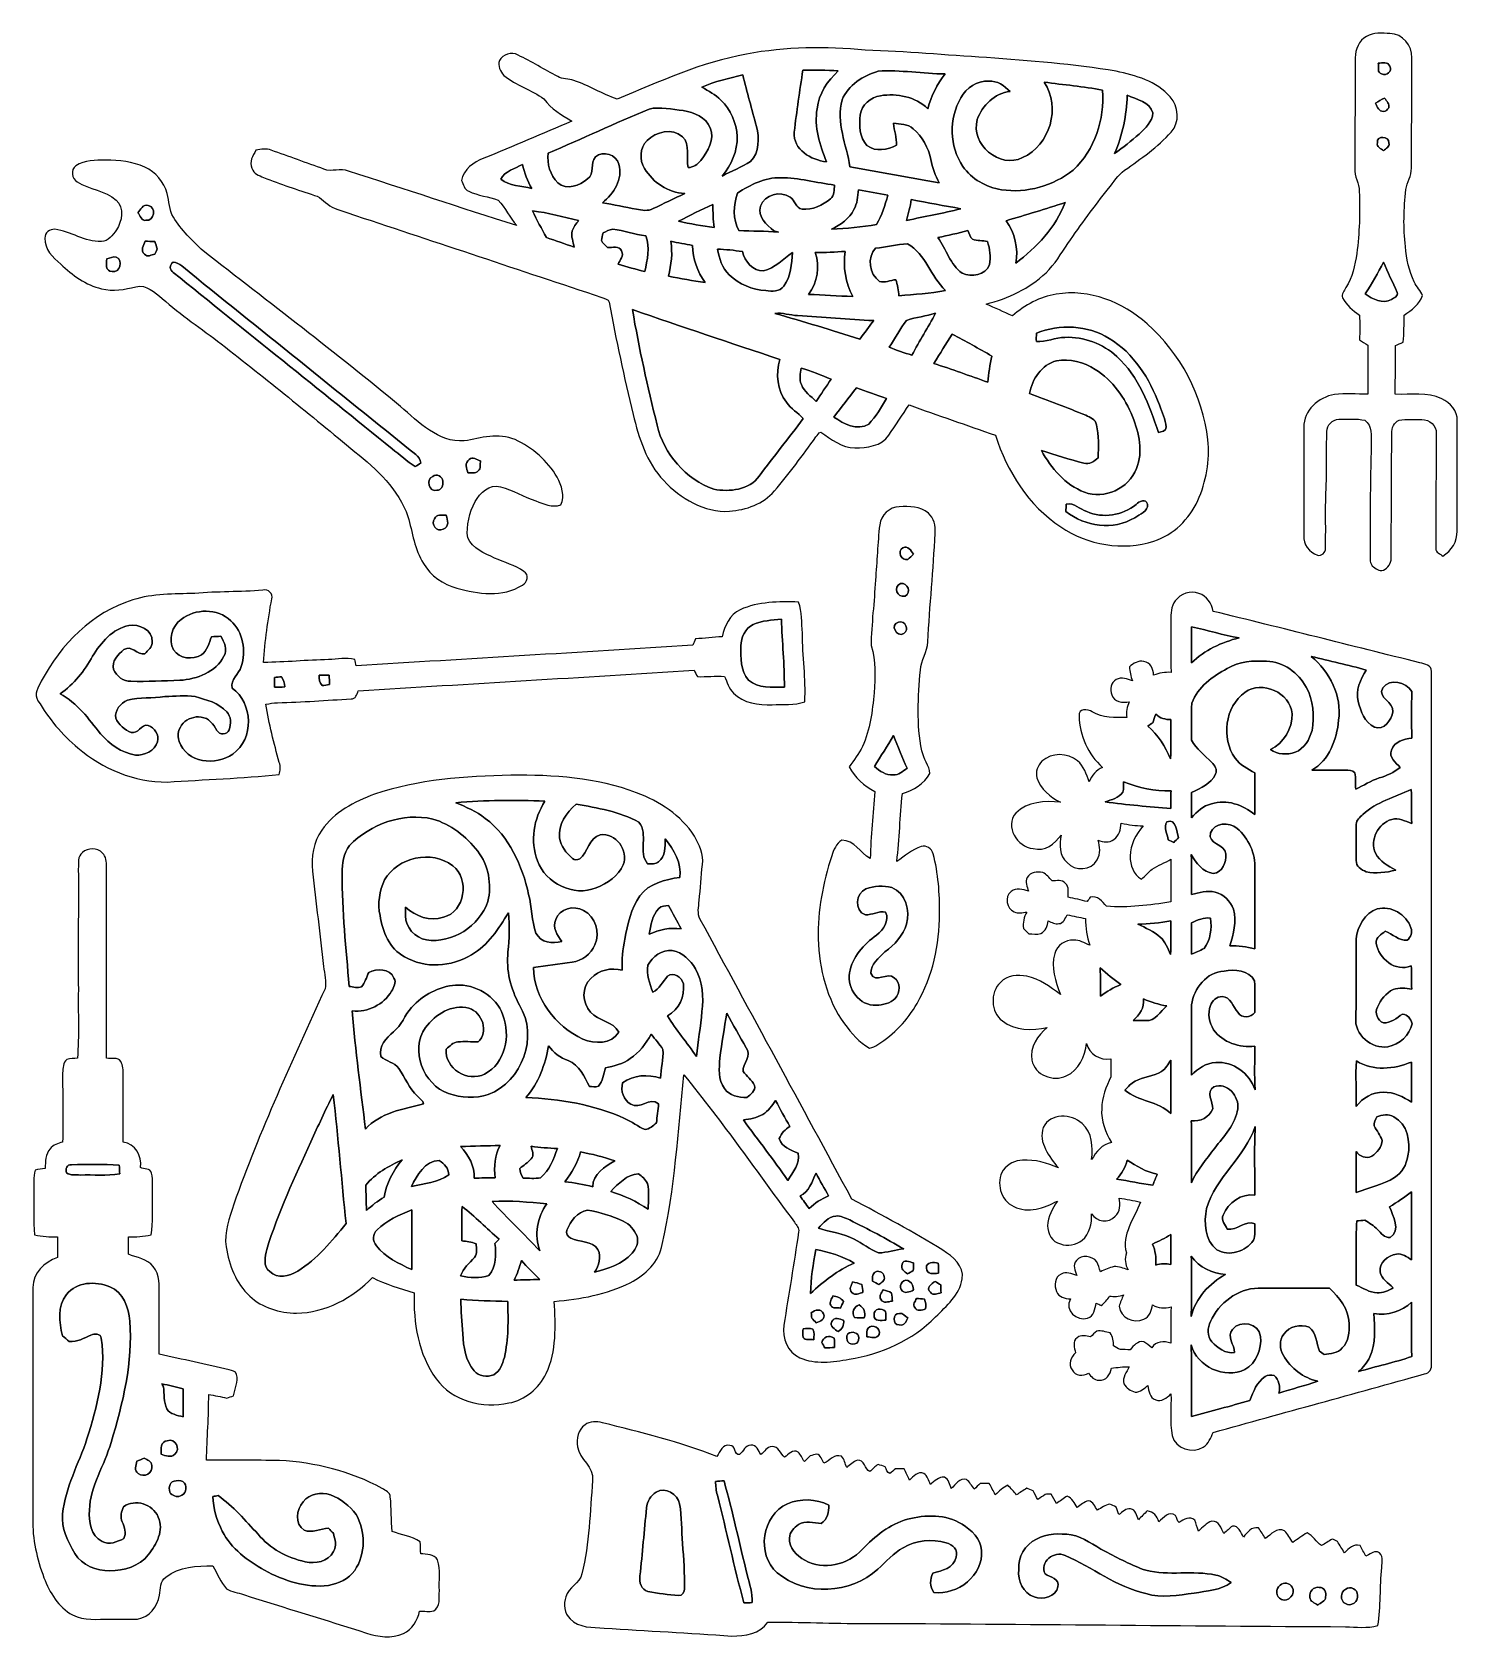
# Model space of a CAD drawing. Header units: centimetres. Extents: x -11.9 to 11.8, y -13.4 to 13.3.
import ezdxf

# ---------------------------------------------------------------- set-up
doc = ezdxf.new("R2010")
doc.units = ezdxf.units.CM
doc.header["$MEASUREMENT"] = 0
doc.layers.add('Camada 1', color=7, linetype='Continuous')

msp = doc.modelspace()

# ---------------------------------------------------------------- linework, layer by layer
at = {"layer": 'Camada 1', "color": 156}
for points, knots in [([(-0.0007, 12.97163), (0.6484, 13.09652), (1.3148, 13.09652), (1.97097, 13.04007), (1.97097, 13.04007), (2.64371, 13.01291), (3.31505, 12.95576), (3.98709, 12.91519), (3.98709, 12.91519), (4.70641, 12.85134), (5.43031, 12.81394), (6.14221, 12.68623), (6.14221, 12.68623), (6.46606, 12.61956), (6.81426, 12.5222), (7.03791, 12.26185), (7.03791, 12.26185), (7.18149, 12.10556), (7.20302, 11.83745), (7.05555, 11.67659), (7.05555, 11.67659), (6.83331, 11.42471), (6.5525, 11.23526), (6.2812, 11.04159), (6.2812, 11.04159), (6.17185, 10.9608), (6.09776, 10.84438), (6.01415, 10.73961), (6.01415, 10.73961), (5.77919, 10.44292), (5.55449, 10.13812), (5.34, 9.82627), (5.34, 9.82627), (5.22427, 9.65976), (5.12339, 9.4809), (4.97487, 9.34049), (4.97487, 9.34049), (4.70358, 9.07202), (4.34445, 8.91469), (3.97968, 8.81909), (3.97968, 8.81909), (4.12574, 8.75347), (4.27389, 8.69209), (4.41854, 8.62294), (4.41854, 8.62294), (4.62633, 8.80109), (4.8715, 8.94326), (5.14631, 8.98243), (5.14631, 8.98243), (5.69207, 9.07944), (6.25122, 8.85048), (6.65621, 8.49029), (6.65621, 8.49029), (7.21042, 7.99994), (7.57977, 7.30215), (7.66444, 6.5659), (7.66444, 6.5659), (7.70078, 6.22158), (7.63869, 5.8688), (7.49652, 5.55378), (7.49652, 5.55378), (7.35576, 5.2465), (7.09507, 4.98581), (6.76909, 4.88209), (6.76909, 4.88209), (6.25298, 4.71275), (5.66596, 4.81646), (5.21935, 5.1188), (5.21935, 5.1188), (4.68524, 5.46981), (4.32681, 6.03919), (4.13456, 6.63963), (4.13456, 6.63963), (3.65653, 6.80895), (3.175, 6.96982), (2.69909, 7.14516), (2.69909, 7.14516), (2.58655, 6.97652), (2.47543, 6.8072), (2.36078, 6.63997), (2.36078, 6.63997), (2.24296, 6.45724), (1.99777, 6.43149), (1.79951, 6.43254), (1.79951, 6.43254), (1.57833, 6.42796), (1.40545, 6.57965), (1.23119, 6.69254), (1.23119, 6.69254), (1.19345, 6.68019), (1.17615, 6.63928), (1.15147, 6.61175), (1.15147, 6.61175), (0.92991, 6.3059), (0.7045, 6.00251), (0.46036, 5.71429), (0.46036, 5.71429), (0.27798, 5.49592), (-0.00987, 5.40137), (-0.28504, 5.37703), (-0.28504, 5.37703), (-0.70626, 5.35552), (-1.10243, 5.58587), (-1.379, 5.88892), (-1.379, 5.88892), (-1.66441, 6.18842), (-1.79387, 6.59341), (-1.88595, 6.98746), (-1.88595, 6.98746), (-2.04045, 7.60377), (-2.16746, 8.22677), (-2.28669, 8.85048), (-2.28669, 8.85048), (-2.29693, 8.90587), (-2.36502, 8.90834), (-2.40629, 8.92986), (-2.40629, 8.92986), (-3.77084, 9.38247), (-5.13432, 9.83967), (-6.49922, 10.29158), (-6.49922, 10.29158), (-6.62939, 10.33709), (-6.76416, 10.37025), (-6.88869, 10.42987), (-6.88869, 10.42987), (-6.99735, 10.47962), (-7.06261, 10.59532), (-7.18185, 10.62531), (-7.18185, 10.62531), (-7.46653, 10.71809), (-7.75017, 10.81334), (-8.02887, 10.92234), (-8.02887, 10.92234), (-8.10506, 10.9541), (-8.19819, 10.98584), (-8.22148, 11.07545), (-8.22148, 11.07545), (-8.27369, 11.18058), (-8.20701, 11.285), (-8.15516, 11.37425), (-8.15516, 11.37425), (-8.0712, 11.39295), (-7.98336, 11.40847), (-7.90081, 11.37461), (-7.90081, 11.37461), (-7.6073, 11.27441), (-7.31731, 11.16435), (-7.02486, 11.06099), (-7.02486, 11.06099), (-6.89434, 11.00701), (-6.7504, 11.08321), (-6.61846, 11.02854), (-6.61846, 11.02854), (-5.68537, 10.73114), (-4.75684, 10.41752), (-3.82198, 10.12507), (-3.82198, 10.12507), (-3.93876, 10.25418), (-4.00649, 10.4214), (-4.12855, 10.54487), (-4.12855, 10.54487), (-4.28941, 10.60344), (-4.46405, 10.62002), (-4.61926, 10.69516), (-4.61926, 10.69516), (-4.69229, 10.7255), (-4.70992, 10.80805), (-4.74027, 10.87225), (-4.74027, 10.87225), (-4.70358, 11.05958), (-4.53884, 11.1767), (-4.37091, 11.2409), (-4.37091, 11.2409), (-3.87843, 11.43846), (-3.39302, 11.65331), (-2.90405, 11.85967), (-2.90405, 11.85967), (-3.07798, 11.95669), (-3.24801, 12.06429), (-3.36832, 12.22657), (-3.36832, 12.22657), (-3.5754, 12.37861), (-3.83258, 12.45376), (-4.03365, 12.61674), (-4.03365, 12.61674), (-4.09468, 12.67918), (-4.13878, 12.77619), (-4.10986, 12.86333), (-4.10986, 12.86333), (-4.05448, 12.96987), (-3.90525, 13.01785), (-3.79976, 12.95576), (-3.79976, 12.95576), (-3.5754, 12.84498), (-3.3595, 12.71763), (-3.13972, 12.59733), (-3.13972, 12.59733), (-3.05822, 12.55218), (-2.9605, 12.56065), (-2.87231, 12.53525), (-2.87231, 12.53525), (-2.62361, 12.45164), (-2.39888, 12.30806), (-2.15159, 12.22304), (-2.15159, 12.22304), (-1.45062, 12.51338), (-0.75282, 12.83757), (-0.0007, 12.97163)], [0, 0, 0, 0, 0.01886792, 0.01886792, 0.01886792, 0.01886792, 0.03773585, 0.03773585, 0.03773585, 0.03773585, 0.05660377, 0.05660377, 0.05660377, 0.05660377, 0.0754717, 0.0754717, 0.0754717, 0.0754717, 0.09433962, 0.09433962, 0.09433962, 0.09433962, 0.11320755, 0.11320755, 0.11320755, 0.11320755, 0.13207547, 0.13207547, 0.13207547, 0.13207547, 0.1509434, 0.1509434, 0.1509434, 0.1509434, 0.16981132, 0.16981132, 0.16981132, 0.16981132, 0.18867925, 0.18867925, 0.18867925, 0.18867925, 0.20754717, 0.20754717, 0.20754717, 0.20754717, 0.22641509, 0.22641509, 0.22641509, 0.22641509, 0.24528302, 0.24528302, 0.24528302, 0.24528302, 0.26415094, 0.26415094, 0.26415094, 0.26415094, 0.28301887, 0.28301887, 0.28301887, 0.28301887, 0.30188679, 0.30188679, 0.30188679, 0.30188679, 0.32075472, 0.32075472, 0.32075472, 0.32075472, 0.33962264, 0.33962264, 0.33962264, 0.33962264, 0.35849057, 0.35849057, 0.35849057, 0.35849057, 0.37735849, 0.37735849, 0.37735849, 0.37735849, 0.39622642, 0.39622642, 0.39622642, 0.39622642, 0.41509434, 0.41509434, 0.41509434, 0.41509434, 0.43396226, 0.43396226, 0.43396226, 0.43396226, 0.45283019, 0.45283019, 0.45283019, 0.45283019, 0.47169811, 0.47169811, 0.47169811, 0.47169811, 0.49056604, 0.49056604, 0.49056604, 0.49056604, 0.50943396, 0.50943396, 0.50943396, 0.50943396, 0.52830189, 0.52830189, 0.52830189, 0.52830189, 0.54716981, 0.54716981, 0.54716981, 0.54716981, 0.56603774, 0.56603774, 0.56603774, 0.56603774, 0.58490566, 0.58490566, 0.58490566, 0.58490566, 0.60377358, 0.60377358, 0.60377358, 0.60377358, 0.62264151, 0.62264151, 0.62264151, 0.62264151, 0.64150943, 0.64150943, 0.64150943, 0.64150943, 0.66037736, 0.66037736, 0.66037736, 0.66037736, 0.67924528, 0.67924528, 0.67924528, 0.67924528, 0.69811321, 0.69811321, 0.69811321, 0.69811321, 0.71698113, 0.71698113, 0.71698113, 0.71698113, 0.73584906, 0.73584906, 0.73584906, 0.73584906, 0.75471698, 0.75471698, 0.75471698, 0.75471698, 0.77358491, 0.77358491, 0.77358491, 0.77358491, 0.79245283, 0.79245283, 0.79245283, 0.79245283, 0.81132075, 0.81132075, 0.81132075, 0.81132075, 0.83018868, 0.83018868, 0.83018868, 0.83018868, 0.8490566, 0.8490566, 0.8490566, 0.8490566, 0.86792453, 0.86792453, 0.86792453, 0.86792453, 0.88679245, 0.88679245, 0.88679245, 0.88679245, 0.90566038, 0.90566038, 0.90566038, 0.90566038, 0.9245283, 0.9245283, 0.9245283, 0.9245283, 0.94339623, 0.94339623, 0.94339623, 0.94339623, 0.96226415, 0.96226415, 0.96226415, 0.96226415, 1, 1, 1, 1]), ([(10.30252, 13.2655), (10.41893, 13.33712), (10.56181, 13.317), (10.69199, 13.31524), (10.69199, 13.31524), (10.898, 13.31136), (11.06523, 13.11521), (11.0557, 12.91237), (11.0557, 12.91237), (11.05429, 12.30065), (11.0511, 11.68893), (11.04935, 11.07722), (11.04935, 11.07722), (11.049, 10.95127), (10.97492, 10.84262), (10.95728, 10.7202), (10.95728, 10.7202), (10.91812, 10.40659), (10.91318, 10.08803), (10.94739, 9.7737), (10.94739, 9.7737), (10.96468, 9.57226), (11.0049, 9.36907), (11.09591, 9.18703), (11.09591, 9.18703), (11.13401, 9.1073), (11.19998, 9.04309), (11.23314, 8.9609), (11.23314, 8.9609), (11.18446, 8.81274), (11.04864, 8.72137), (10.92694, 8.6367), (10.92694, 8.6367), (10.92446, 8.48606), (10.9287, 8.33508), (10.9114, 8.1855), (10.9114, 8.1855), (10.86767, 8.16751), (10.82392, 8.14951), (10.78089, 8.13117), (10.78089, 8.13117), (10.78371, 7.86129), (10.77982, 7.59142), (10.77982, 7.32155), (10.77982, 7.32155), (11.037, 7.30673), (11.31288, 7.36458), (11.55347, 7.245), (11.55347, 7.245), (11.69282, 7.17937), (11.82017, 7.04532), (11.81064, 6.88092), (11.81064, 6.88092), (11.81064, 6.26955), (11.80782, 5.6582), (11.80606, 5.04684), (11.80606, 5.04684), (11.8184, 4.87644), (11.7101, 4.71981), (11.57181, 4.63091), (11.57181, 4.63091), (11.53159, 4.67006), (11.44693, 4.69194), (11.45329, 4.76003), (11.45329, 4.76003), (11.45363, 5.39608), (11.45892, 6.0325), (11.45786, 6.66891), (11.45786, 6.66891), (11.47092, 6.79908), (11.34674, 6.90915), (11.22079, 6.89997), (11.22079, 6.89997), (11.09556, 6.90104), (10.96892, 6.9102), (10.84474, 6.89151), (10.84474, 6.89151), (10.75584, 6.85658), (10.71703, 6.75781), (10.72337, 6.6675), (10.72337, 6.6675), (10.71491, 5.97712), (10.71703, 5.28672), (10.70997, 4.59634), (10.70997, 4.59634), (10.71562, 4.5099), (10.65635, 4.43618), (10.58192, 4.39949), (10.58192, 4.39949), (10.51031, 4.37303), (10.45386, 4.43335), (10.39705, 4.4651), (10.39705, 4.4651), (10.38823, 4.48522), (10.37025, 4.52542), (10.36143, 4.54554), (10.36143, 4.54554), (10.36319, 5.19394), (10.36109, 5.84234), (10.38014, 6.49076), (10.38014, 6.49076), (10.37907, 6.62657), (10.39988, 6.79767), (10.27499, 6.88903), (10.27499, 6.88903), (10.13247, 6.92009), (9.98361, 6.90845), (9.83896, 6.90455), (9.83896, 6.90455), (9.7349, 6.90316), (9.6414, 6.8072), (9.64318, 6.70348), (9.64318, 6.70348), (9.63436, 6.4329), (9.64282, 6.16196), (9.63719, 5.89138), (9.63719, 5.89138), (9.60966, 5.51532), (9.63083, 5.1382), (9.61884, 4.76179), (9.61884, 4.76179), (9.62695, 4.68877), (9.55321, 4.63232), (9.48443, 4.64572), (9.48443, 4.64572), (9.35143, 4.69265), (9.24772, 4.83022), (9.25724, 4.97346), (9.25724, 4.97346), (9.25865, 5.57281), (9.26324, 6.1722), (9.26182, 6.77157), (9.26182, 6.77157), (9.25018, 7.05167), (9.5077, 7.27287), (9.767, 7.31801), (9.767, 7.31801), (9.95115, 7.33812), (10.13707, 7.32155), (10.32228, 7.32401), (10.32228, 7.32401), (10.3244, 7.59495), (10.3265, 7.86623), (10.3244, 8.13752), (10.3244, 8.13752), (10.2764, 8.16468), (10.22948, 8.19361), (10.1847, 8.22536), (10.1847, 8.22536), (10.19069, 8.36224), (10.1914, 8.49947), (10.18504, 8.63635), (10.18504, 8.63635), (10.07356, 8.7129), (9.96597, 8.80251), (9.90211, 8.92386), (9.90211, 8.92386), (9.87812, 8.98666), (9.93281, 9.03993), (9.95785, 9.09249), (9.95785, 9.09249), (10.06827, 9.26218), (10.11166, 9.46396), (10.14095, 9.66152), (10.14095, 9.66152), (10.18222, 10.0023), (10.19774, 10.34697), (10.18117, 10.68987), (10.18117, 10.68987), (10.18151, 10.82393), (10.09614, 10.94104), (10.10567, 11.07581), (10.10567, 11.07581), (10.1092, 11.68788), (10.11202, 12.30029), (10.11449, 12.91237), (10.11449, 12.91237), (10.11449, 13.04995), (10.17588, 13.19847), (10.30252, 13.2655)], [0, 0, 0, 0, 0.02173913, 0.02173913, 0.02173913, 0.02173913, 0.04347826, 0.04347826, 0.04347826, 0.04347826, 0.06521739, 0.06521739, 0.06521739, 0.06521739, 0.08695652, 0.08695652, 0.08695652, 0.08695652, 0.10869565, 0.10869565, 0.10869565, 0.10869565, 0.13043478, 0.13043478, 0.13043478, 0.13043478, 0.15217391, 0.15217391, 0.15217391, 0.15217391, 0.17391304, 0.17391304, 0.17391304, 0.17391304, 0.19565217, 0.19565217, 0.19565217, 0.19565217, 0.2173913, 0.2173913, 0.2173913, 0.2173913, 0.23913043, 0.23913043, 0.23913043, 0.23913043, 0.26086957, 0.26086957, 0.26086957, 0.26086957, 0.2826087, 0.2826087, 0.2826087, 0.2826087, 0.30434783, 0.30434783, 0.30434783, 0.30434783, 0.32608696, 0.32608696, 0.32608696, 0.32608696, 0.34782609, 0.34782609, 0.34782609, 0.34782609, 0.36956522, 0.36956522, 0.36956522, 0.36956522, 0.39130435, 0.39130435, 0.39130435, 0.39130435, 0.41304348, 0.41304348, 0.41304348, 0.41304348, 0.43478261, 0.43478261, 0.43478261, 0.43478261, 0.45652174, 0.45652174, 0.45652174, 0.45652174, 0.47826087, 0.47826087, 0.47826087, 0.47826087, 0.5, 0.5, 0.5, 0.5, 0.52173913, 0.52173913, 0.52173913, 0.52173913, 0.54347826, 0.54347826, 0.54347826, 0.54347826, 0.56521739, 0.56521739, 0.56521739, 0.56521739, 0.58695652, 0.58695652, 0.58695652, 0.58695652, 0.60869565, 0.60869565, 0.60869565, 0.60869565, 0.63043478, 0.63043478, 0.63043478, 0.63043478, 0.65217391, 0.65217391, 0.65217391, 0.65217391, 0.67391304, 0.67391304, 0.67391304, 0.67391304, 0.69565217, 0.69565217, 0.69565217, 0.69565217, 0.7173913, 0.7173913, 0.7173913, 0.7173913, 0.73913043, 0.73913043, 0.73913043, 0.73913043, 0.76086957, 0.76086957, 0.76086957, 0.76086957, 0.7826087, 0.7826087, 0.7826087, 0.7826087, 0.80434783, 0.80434783, 0.80434783, 0.80434783, 0.82608696, 0.82608696, 0.82608696, 0.82608696, 0.84782609, 0.84782609, 0.84782609, 0.84782609, 0.86956522, 0.86956522, 0.86956522, 0.86956522, 0.89130435, 0.89130435, 0.89130435, 0.89130435, 0.91304348, 0.91304348, 0.91304348, 0.91304348, 0.93478261, 0.93478261, 0.93478261, 0.93478261, 0.95652174, 0.95652174, 0.95652174, 0.95652174, 1, 1, 1, 1]), ([(10.4976, 12.82064), (10.4976, 12.82064), (10.4976, 12.82064), (10.4976, 12.82064), (10.4976, 12.82064), (10.51031, 12.7635), (10.47043, 12.65731), (10.55229, 12.64637), (10.55229, 12.64637), (10.63412, 12.59804), (10.73608, 12.68729), (10.68809, 12.7702), (10.68809, 12.7702), (10.66058, 12.85451), (10.56286, 12.82029), (10.4976, 12.82064)], [0, 0, 0, 0, 0.2, 0.2, 0.2, 0.2, 0.4, 0.4, 0.4, 0.4, 0.6, 0.6, 0.6, 0.6, 1, 1, 1, 1]), ([(-0.74259, 12.42341), (-0.74259, 12.42341), (-0.74259, 12.42341), (-0.74259, 12.42341), (-0.74259, 12.42341), (-0.63465, 12.35674), (-0.51681, 12.301), (-0.42757, 12.20823), (-0.42757, 12.20823), (-0.26353, 12.05194), (-0.17003, 11.82899), (-0.15699, 11.60426), (-0.15699, 11.60426), (-0.15275, 11.36297), (-0.25293, 11.12696), (-0.40993, 10.94634), (-0.40993, 10.94634), (-0.254, 11.03065), (-0.08536, 11.09238), (0.06526, 11.18622), (0.06526, 11.18622), (0.21307, 11.33933), (0.21307, 11.57534), (0.16228, 11.76937), (0.16228, 11.76937), (0.08607, 12.05512), (0.00565, 12.33946), (-0.06419, 12.62661), (-0.06419, 12.62661), (-0.29245, 12.56947), (-0.52846, 12.52255), (-0.74259, 12.42341)], [0, 0, 0, 0, 0.11111111, 0.11111111, 0.11111111, 0.11111111, 0.22222222, 0.22222222, 0.22222222, 0.22222222, 0.33333333, 0.33333333, 0.33333333, 0.33333333, 0.44444444, 0.44444444, 0.44444444, 0.44444444, 0.55555556, 0.55555556, 0.55555556, 0.55555556, 0.66666667, 0.66666667, 0.66666667, 0.66666667, 0.77777778, 0.77777778, 0.77777778, 0.77777778, 1, 1, 1, 1]), ([(0.9352, 12.70669), (0.9352, 12.70669), (0.9352, 12.70669), (0.9352, 12.70669), (0.9352, 12.70669), (0.88123, 12.36415), (0.83149, 12.0209), (0.79021, 11.67694), (0.79021, 11.67694), (0.76624, 11.38237), (1.0728, 11.21268), (1.32644, 11.1827), (1.32644, 11.1827), (1.21637, 11.46139), (1.11478, 11.76196), (1.17228, 12.06535), (1.17228, 12.06535), (1.19379, 12.31406), (1.34866, 12.52502), (1.52047, 12.69576), (1.52047, 12.69576), (1.32537, 12.70705), (1.1303, 12.70528), (0.9352, 12.70669)], [0, 0, 0, 0, 0.14285714, 0.14285714, 0.14285714, 0.14285714, 0.28571429, 0.28571429, 0.28571429, 0.28571429, 0.42857143, 0.42857143, 0.42857143, 0.42857143, 0.57142857, 0.57142857, 0.57142857, 0.57142857, 0.71428571, 0.71428571, 0.71428571, 0.71428571, 1, 1, 1, 1]), ([(1.58537, 12.21245), (1.58537, 12.21245), (1.58537, 12.21245), (1.58537, 12.21245), (1.58537, 12.21245), (1.48132, 11.83534), (1.6591, 11.4688), (1.71591, 11.1012), (1.71591, 11.1012), (2.20944, 11.01124), (2.70369, 10.92517), (3.19687, 10.8338), (3.19687, 10.8338), (3.13548, 10.95657), (3.08504, 11.08463), (3.05859, 11.21974), (3.05859, 11.21974), (3.02294, 11.41623), (2.92169, 11.60285), (2.76859, 11.73198), (2.76859, 11.73198), (2.67757, 11.8117), (2.55235, 11.81276), (2.4391, 11.82334), (2.4391, 11.82334), (2.44934, 11.70022), (2.4966, 11.5824), (2.49237, 11.45751), (2.49237, 11.45751), (2.33927, 11.38413), (2.14488, 11.33792), (1.99989, 11.45398), (1.99989, 11.45398), (1.8743, 11.5898), (1.86655, 11.78912), (1.88701, 11.96304), (1.88701, 11.96304), (1.90853, 12.13026), (2.06375, 12.25444), (2.22425, 12.27949), (2.22425, 12.27949), (2.49943, 12.32852), (2.80353, 12.26079), (3.00955, 12.06535), (3.00955, 12.06535), (3.06704, 12.27525), (3.16264, 12.47316), (3.30022, 12.64284), (3.30022, 12.64284), (2.92805, 12.64602), (2.55693, 12.71235), (2.18475, 12.6887), (2.18475, 12.6887), (1.93922, 12.61215), (1.68521, 12.46187), (1.58537, 12.21245)], [0, 0, 0, 0, 0.06666667, 0.06666667, 0.06666667, 0.06666667, 0.13333333, 0.13333333, 0.13333333, 0.13333333, 0.2, 0.2, 0.2, 0.2, 0.26666667, 0.26666667, 0.26666667, 0.26666667, 0.33333333, 0.33333333, 0.33333333, 0.33333333, 0.4, 0.4, 0.4, 0.4, 0.46666667, 0.46666667, 0.46666667, 0.46666667, 0.53333333, 0.53333333, 0.53333333, 0.53333333, 0.6, 0.6, 0.6, 0.6, 0.66666667, 0.66666667, 0.66666667, 0.66666667, 0.73333333, 0.73333333, 0.73333333, 0.73333333, 0.8, 0.8, 0.8, 0.8, 0.86666667, 0.86666667, 0.86666667, 0.86666667, 1, 1, 1, 1]), ([(3.56129, 12.24492), (3.56129, 12.24492), (3.56129, 12.24492), (3.56129, 12.24492), (3.56129, 12.24492), (3.3595, 11.89884), (3.3669, 11.43987), (3.59339, 11.10721), (3.59339, 11.10721), (3.73839, 10.89342), (3.98322, 10.76359), (4.23367, 10.71879), (4.23367, 10.71879), (4.65384, 10.656), (5.09693, 10.7837), (5.42854, 11.04652), (5.42854, 11.04652), (5.78767, 11.38096), (5.94747, 11.88861), (5.91572, 12.37156), (5.91572, 12.37156), (5.5954, 12.43541), (5.26908, 12.46222), (4.94558, 12.50561), (4.94558, 12.50561), (5.22498, 12.08933), (5.04331, 11.45575), (4.58611, 11.25255), (4.58611, 11.25255), (4.21004, 11.05923), (3.70804, 11.47903), (3.83363, 11.88472), (3.83363, 11.88472), (3.91407, 12.12108), (4.12221, 12.32252), (4.3769, 12.35145), (4.3769, 12.35145), (4.28342, 12.4467), (4.16524, 12.53455), (4.02378, 12.52007), (4.02378, 12.52007), (3.82798, 12.53983), (3.6523, 12.40931), (3.56129, 12.24492)], [0, 0, 0, 0, 0.08333333, 0.08333333, 0.08333333, 0.08333333, 0.16666667, 0.16666667, 0.16666667, 0.16666667, 0.25, 0.25, 0.25, 0.25, 0.33333333, 0.33333333, 0.33333333, 0.33333333, 0.41666667, 0.41666667, 0.41666667, 0.41666667, 0.5, 0.5, 0.5, 0.5, 0.58333333, 0.58333333, 0.58333333, 0.58333333, 0.66666667, 0.66666667, 0.66666667, 0.66666667, 0.75, 0.75, 0.75, 0.75, 0.83333333, 0.83333333, 0.83333333, 0.83333333, 1, 1, 1, 1]), ([(6.32636, 12.28725), (6.32636, 12.28725), (6.32636, 12.28725), (6.32636, 12.28725), (6.32636, 12.28725), (6.31225, 11.95598), (6.2491, 11.6265), (6.1154, 11.3224), (6.1154, 11.3224), (6.25581, 11.42365), (6.39375, 11.52913), (6.52322, 11.64449), (6.52322, 11.64449), (6.62233, 11.7415), (6.7458, 11.84768), (6.74933, 11.99691), (6.74933, 11.99691), (6.69854, 12.18141), (6.47946, 12.22127), (6.32636, 12.28725)], [0, 0, 0, 0, 0.16666667, 0.16666667, 0.16666667, 0.16666667, 0.33333333, 0.33333333, 0.33333333, 0.33333333, 0.5, 0.5, 0.5, 0.5, 0.66666667, 0.66666667, 0.66666667, 0.66666667, 1, 1, 1, 1]), ([(-1.62243, 12.05934), (-1.62243, 12.05934), (-1.62243, 12.05934), (-1.62243, 12.05934), (-1.62243, 12.05934), (-2.1851, 11.82511), (-2.73685, 11.56441), (-3.29812, 11.32699), (-3.29812, 11.32699), (-3.32246, 11.14918), (-3.2646, 10.95974), (-3.13867, 10.83133), (-3.13867, 10.83133), (-2.99261, 10.70574), (-2.77283, 10.78794), (-2.643, 10.89871), (-2.643, 10.89871), (-2.52659, 10.98832), (-2.60103, 11.16047), (-2.51283, 11.26525), (-2.51283, 11.26525), (-2.38653, 11.37496), (-2.16358, 11.30511), (-2.12443, 11.14143), (-2.12443, 11.14143), (-2.05139, 10.89377), (-2.21192, 10.65459), (-2.39642, 10.5036), (-2.39642, 10.5036), (-2.20768, 10.47009), (-2.01999, 10.43199), (-1.83198, 10.39424), (-1.83198, 10.39424), (-1.74059, 10.38013), (-1.64007, 10.3565), (-1.55434, 10.40553), (-1.55434, 10.40553), (-1.379, 10.48737), (-1.20614, 10.57451), (-1.03011, 10.6553), (-1.03011, 10.6553), (-1.30703, 10.66765), (-1.55363, 10.8405), (-1.69721, 11.07087), (-1.69721, 11.07087), (-1.78576, 11.21339), (-1.77799, 11.41518), (-1.65559, 11.53618), (-1.65559, 11.53618), (-1.506, 11.68223), (-1.23718, 11.75278), (-1.06856, 11.59756), (-1.06856, 11.59756), (-0.92357, 11.46775), (-1.01811, 11.25255), (-0.97013, 11.08639), (-0.97013, 11.08639), (-0.88652, 11.0938), (-0.81173, 11.13683), (-0.76305, 11.20527), (-0.76305, 11.20527), (-0.64452, 11.35274), (-0.52916, 11.55311), (-0.60607, 11.74537), (-0.60607, 11.74537), (-0.67522, 11.92742), (-0.87665, 12.00079), (-1.05304, 12.03359), (-1.05304, 12.03359), (-1.24071, 12.05441), (-1.43544, 12.1031), (-1.62243, 12.05934)], [0, 0, 0, 0, 0.05263158, 0.05263158, 0.05263158, 0.05263158, 0.10526316, 0.10526316, 0.10526316, 0.10526316, 0.15789474, 0.15789474, 0.15789474, 0.15789474, 0.21052632, 0.21052632, 0.21052632, 0.21052632, 0.26315789, 0.26315789, 0.26315789, 0.26315789, 0.31578947, 0.31578947, 0.31578947, 0.31578947, 0.36842105, 0.36842105, 0.36842105, 0.36842105, 0.42105263, 0.42105263, 0.42105263, 0.42105263, 0.47368421, 0.47368421, 0.47368421, 0.47368421, 0.52631579, 0.52631579, 0.52631579, 0.52631579, 0.57894737, 0.57894737, 0.57894737, 0.57894737, 0.63157895, 0.63157895, 0.63157895, 0.63157895, 0.68421053, 0.68421053, 0.68421053, 0.68421053, 0.73684211, 0.73684211, 0.73684211, 0.73684211, 0.78947368, 0.78947368, 0.78947368, 0.78947368, 0.84210526, 0.84210526, 0.84210526, 0.84210526, 0.89473684, 0.89473684, 0.89473684, 0.89473684, 1, 1, 1, 1]), ([(10.45104, 12.15495), (10.45104, 12.15495), (10.45104, 12.15495), (10.45104, 12.15495), (10.45104, 12.15495), (10.47962, 12.09957), (10.50607, 12.01455), (10.58367, 12.01984), (10.58367, 12.01984), (10.62389, 12.01208), (10.64577, 12.05582), (10.67045, 12.07946), (10.67045, 12.07946), (10.69128, 12.14402), (10.63166, 12.18988), (10.60238, 12.23926), (10.60238, 12.23926), (10.54876, 12.21669), (10.4983, 12.18811), (10.45104, 12.15495)], [0, 0, 0, 0, 0.16666667, 0.16666667, 0.16666667, 0.16666667, 0.33333333, 0.33333333, 0.33333333, 0.33333333, 0.5, 0.5, 0.5, 0.5, 0.66666667, 0.66666667, 0.66666667, 0.66666667, 1, 1, 1, 1]), ([(10.48208, 11.49879), (10.48208, 11.49879), (10.48208, 11.49879), (10.48208, 11.49879), (10.48208, 11.49879), (10.46726, 11.42894), (10.54311, 11.4046), (10.58403, 11.3665), (10.58403, 11.3665), (10.61895, 11.4053), (10.69304, 11.4307), (10.67435, 11.49561), (10.67435, 11.49561), (10.68492, 11.61273), (10.46232, 11.62579), (10.48208, 11.49879)], [0, 0, 0, 0, 0.2, 0.2, 0.2, 0.2, 0.4, 0.4, 0.4, 0.4, 0.6, 0.6, 0.6, 0.6, 1, 1, 1, 1]), ([(-11.1506, 11.11566), (-11.00348, 11.20986), (-10.82181, 11.20845), (-10.65353, 11.20986), (-10.65353, 11.20986), (-10.43163, 11.21268), (-10.20445, 11.18729), (-10.00089, 11.09415), (-10.00089, 11.09415), (-9.82238, 11.01124), (-9.68057, 10.84932), (-9.63189, 10.65776), (-9.63189, 10.65776), (-9.59237, 10.52759), (-9.60084, 10.3826), (-9.52712, 10.26371), (-9.52712, 10.26371), (-9.39659, 10.04887), (-9.21278, 9.87319), (-9.03111, 9.70209), (-9.03111, 9.70209), (-7.93502, 8.84555), (-6.82412, 8.00664), (-5.7531, 7.11834), (-5.7531, 7.11834), (-5.45182, 6.85553), (-5.12655, 6.52073), (-4.69299, 6.54507), (-4.69299, 6.54507), (-4.41678, 6.5987), (-4.12396, 6.68406), (-3.84986, 6.56731), (-3.84986, 6.56731), (-3.56093, 6.43924), (-3.30904, 6.21805), (-3.14888, 5.94465), (-3.14888, 5.94465), (-3.07869, 5.80424), (-3.01166, 5.63421), (-3.09033, 5.48286), (-3.09033, 5.48286), (-3.23215, 5.43594), (-3.37397, 5.4998), (-3.5059, 5.54813), (-3.5059, 5.54813), (-3.7024, 5.62256), (-3.88761, 5.72876), (-4.09151, 5.78414), (-4.09151, 5.78414), (-4.27284, 5.8353), (-4.43371, 5.68395), (-4.51484, 5.53685), (-4.51484, 5.53685), (-4.60762, 5.3541), (-4.66124, 5.14244), (-4.6369, 4.93713), (-4.6369, 4.93713), (-4.55224, 4.76003), (-4.36033, 4.67501), (-4.18994, 4.60021), (-4.18994, 4.60021), (-4.02766, 4.52578), (-3.84915, 4.48203), (-3.7017, 4.37868), (-3.7017, 4.37868), (-3.61138, 4.32859), (-3.6396, 4.18816), (-3.72816, 4.15183), (-3.72816, 4.15183), (-4.05341, 3.9437), (-4.46651, 3.99732), (-4.81787, 4.10138), (-4.81787, 4.10138), (-5.04472, 4.16207), (-5.2511, 4.30318), (-5.36892, 4.50885), (-5.36892, 4.50885), (-5.52167, 4.7431), (-5.55378, 5.02567), (-5.62892, 5.28884), (-5.62892, 5.28884), (-5.78626, 5.73863), (-6.14469, 6.07835), (-6.5105, 6.36551), (-6.5105, 6.36551), (-7.24464, 6.97159), (-7.98089, 7.57555), (-8.73372, 8.15798), (-8.73372, 8.15798), (-9.06004, 8.40916), (-9.40435, 8.63776), (-9.71303, 8.91151), (-9.71303, 8.91151), (-9.83509, 9.01453), (-9.97726, 9.14964), (-10.15188, 9.10766), (-10.15188, 9.10766), (-10.33744, 9.06426), (-10.53288, 9.02123), (-10.72126, 9.07485), (-10.72126, 9.07485), (-10.98726, 9.13095), (-11.20704, 9.30204), (-11.40071, 9.48407), (-11.40071, 9.48407), (-11.53512, 9.5885), (-11.66988, 9.73384), (-11.66248, 9.91552), (-11.66248, 9.91552), (-11.67165, 10.00372), (-11.57816, 10.06404), (-11.49949, 10.06228), (-11.49949, 10.06228), (-11.23208, 10.02876), (-10.99925, 9.84814), (-10.72444, 9.85696), (-10.72444, 9.85696), (-10.60838, 9.86155), (-10.53288, 9.96526), (-10.47291, 10.05204), (-10.47291, 10.05204), (-10.37872, 10.19739), (-10.34344, 10.41576), (-10.47962, 10.54734), (-10.47962, 10.54734), (-10.66306, 10.70997), (-10.92658, 10.71809), (-11.1266, 10.85074), (-11.1266, 10.85074), (-11.21692, 10.90295), (-11.24196, 11.05358), (-11.1506, 11.11566)], [0, 0, 0, 0, 0.02941176, 0.02941176, 0.02941176, 0.02941176, 0.05882353, 0.05882353, 0.05882353, 0.05882353, 0.08823529, 0.08823529, 0.08823529, 0.08823529, 0.11764706, 0.11764706, 0.11764706, 0.11764706, 0.14705882, 0.14705882, 0.14705882, 0.14705882, 0.17647059, 0.17647059, 0.17647059, 0.17647059, 0.20588235, 0.20588235, 0.20588235, 0.20588235, 0.23529412, 0.23529412, 0.23529412, 0.23529412, 0.26470588, 0.26470588, 0.26470588, 0.26470588, 0.29411765, 0.29411765, 0.29411765, 0.29411765, 0.32352941, 0.32352941, 0.32352941, 0.32352941, 0.35294118, 0.35294118, 0.35294118, 0.35294118, 0.38235294, 0.38235294, 0.38235294, 0.38235294, 0.41176471, 0.41176471, 0.41176471, 0.41176471, 0.44117647, 0.44117647, 0.44117647, 0.44117647, 0.47058824, 0.47058824, 0.47058824, 0.47058824, 0.5, 0.5, 0.5, 0.5, 0.52941176, 0.52941176, 0.52941176, 0.52941176, 0.55882353, 0.55882353, 0.55882353, 0.55882353, 0.58823529, 0.58823529, 0.58823529, 0.58823529, 0.61764706, 0.61764706, 0.61764706, 0.61764706, 0.64705882, 0.64705882, 0.64705882, 0.64705882, 0.67647059, 0.67647059, 0.67647059, 0.67647059, 0.70588235, 0.70588235, 0.70588235, 0.70588235, 0.73529412, 0.73529412, 0.73529412, 0.73529412, 0.76470588, 0.76470588, 0.76470588, 0.76470588, 0.79411765, 0.79411765, 0.79411765, 0.79411765, 0.82352941, 0.82352941, 0.82352941, 0.82352941, 0.85294118, 0.85294118, 0.85294118, 0.85294118, 0.88235294, 0.88235294, 0.88235294, 0.88235294, 0.91176471, 0.91176471, 0.91176471, 0.91176471, 0.94117647, 0.94117647, 0.94117647, 0.94117647, 1, 1, 1, 1]), ([(-4.08693, 10.89342), (-4.08693, 10.89342), (-4.08693, 10.89342), (-4.08693, 10.89342), (-4.08693, 10.89342), (-3.94299, 10.77736), (-3.74297, 10.78971), (-3.57258, 10.73714), (-3.57258, 10.73714), (-3.64313, 10.86343), (-3.69359, 10.99961), (-3.72463, 11.14072), (-3.72463, 11.14072), (-3.8481, 11.06628), (-4.01954, 11.03312), (-4.08693, 10.89342)], [0, 0, 0, 0, 0.2, 0.2, 0.2, 0.2, 0.4, 0.4, 0.4, 0.4, 0.6, 0.6, 0.6, 0.6, 1, 1, 1, 1]), ([(-0.15098, 10.66447), (-0.15098, 10.66447), (-0.15098, 10.66447), (-0.15098, 10.66447), (-0.15098, 10.66447), (-0.21943, 10.46585), (-0.23777, 10.22808), (-0.12912, 10.04005), (-0.12912, 10.04005), (0.08995, 10.03053), (0.30938, 10.03334), (0.52811, 10.01394), (0.52811, 10.01394), (0.50906, 10.01924), (0.47059, 10.02982), (0.4512, 10.03546), (0.4512, 10.03546), (0.33267, 10.1353), (0.17604, 10.27077), (0.23247, 10.44504), (0.23247, 10.44504), (0.29598, 10.64365), (0.55597, 10.70327), (0.72178, 10.59814), (0.72178, 10.59814), (0.80081, 10.54487), (0.81562, 10.41364), (0.92004, 10.39636), (0.92004, 10.39636), (1.0929, 10.38154), (1.26612, 10.45738), (1.39488, 10.56957), (1.39488, 10.56957), (1.46261, 10.62531), (1.45345, 10.71915), (1.45944, 10.79747), (1.45944, 10.79747), (1.15992, 10.82921), (0.86818, 10.92623), (0.56479, 10.91706), (0.56479, 10.91706), (0.30444, 10.92658), (0.06032, 10.8024), (-0.15098, 10.66447)], [0, 0, 0, 0, 0.08333333, 0.08333333, 0.08333333, 0.08333333, 0.16666667, 0.16666667, 0.16666667, 0.16666667, 0.25, 0.25, 0.25, 0.25, 0.33333333, 0.33333333, 0.33333333, 0.33333333, 0.41666667, 0.41666667, 0.41666667, 0.41666667, 0.5, 0.5, 0.5, 0.5, 0.58333333, 0.58333333, 0.58333333, 0.58333333, 0.66666667, 0.66666667, 0.66666667, 0.66666667, 0.75, 0.75, 0.75, 0.75, 0.83333333, 0.83333333, 0.83333333, 0.83333333, 1, 1, 1, 1]), ([(1.85949, 10.71774), (1.85949, 10.71774), (1.85949, 10.71774), (1.85949, 10.71774), (1.85949, 10.71774), (1.84714, 10.60696), (1.83868, 10.49019), (1.78328, 10.39036), (1.78328, 10.39036), (1.70568, 10.23831), (1.55999, 10.13953), (1.41145, 10.06475), (1.41145, 10.06475), (1.66193, 10.07286), (1.91276, 10.0972), (2.159, 10.14271), (2.159, 10.14271), (2.24401, 10.29476), (2.30222, 10.4588), (2.3435, 10.62743), (2.3435, 10.62743), (2.18157, 10.65459), (2.02035, 10.68563), (1.85949, 10.71774)], [0, 0, 0, 0, 0.14285714, 0.14285714, 0.14285714, 0.14285714, 0.28571429, 0.28571429, 0.28571429, 0.28571429, 0.42857143, 0.42857143, 0.42857143, 0.42857143, 0.57142857, 0.57142857, 0.57142857, 0.57142857, 0.71428571, 0.71428571, 0.71428571, 0.71428571, 1, 1, 1, 1]), ([(-10.11872, 10.33674), (-10.11872, 10.33674), (-10.11872, 10.33674), (-10.11872, 10.33674), (-10.11872, 10.33674), (-10.07956, 10.29335), (-10.05874, 10.19457), (-9.98325, 10.21079), (-9.98325, 10.21079), (-9.84144, 10.1928), (-9.80581, 10.43904), (-9.94833, 10.4588), (-9.94833, 10.4588), (-10.03334, 10.48137), (-10.07463, 10.38859), (-10.11872, 10.33674)], [0, 0, 0, 0, 0.2, 0.2, 0.2, 0.2, 0.4, 0.4, 0.4, 0.4, 0.6, 0.6, 0.6, 0.6, 1, 1, 1, 1]), ([(-1.13417, 10.19633), (-1.13417, 10.19633), (-1.13417, 10.19633), (-1.13417, 10.19633), (-1.13417, 10.19633), (-0.93839, 10.15434), (-0.74188, 10.11307), (-0.54256, 10.09227), (-0.54256, 10.09227), (-0.55808, 10.21961), (-0.56127, 10.34803), (-0.56091, 10.47608), (-0.56091, 10.47608), (-0.75352, 10.38612), (-0.94402, 10.29193), (-1.13417, 10.19633)], [0, 0, 0, 0, 0.2, 0.2, 0.2, 0.2, 0.4, 0.4, 0.4, 0.4, 0.6, 0.6, 0.6, 0.6, 1, 1, 1, 1]), ([(2.73614, 10.55828), (2.73614, 10.55828), (2.73614, 10.55828), (2.73614, 10.55828), (2.73614, 10.55828), (2.7185, 10.44045), (2.68993, 10.32439), (2.65677, 10.20973), (2.65677, 10.20973), (2.95875, 10.27077), (3.26107, 10.32933), (3.56059, 10.40236), (3.56059, 10.40236), (3.28612, 10.45703), (3.00918, 10.49619), (2.73614, 10.55828)], [0, 0, 0, 0, 0.2, 0.2, 0.2, 0.2, 0.4, 0.4, 0.4, 0.4, 0.6, 0.6, 0.6, 0.6, 1, 1, 1, 1]), ([(4.31129, 10.20409), (4.31129, 10.20409), (4.31129, 10.20409), (4.31129, 10.20409), (4.31129, 10.20409), (4.45557, 10.0016), (4.52225, 9.74301), (4.47216, 9.49748), (4.47216, 9.49748), (4.82106, 9.75994), (5.13432, 10.09438), (5.29449, 10.50643), (5.29449, 10.50643), (4.9671, 10.40376), (4.64114, 10.29723), (4.31129, 10.20409)], [0, 0, 0, 0, 0.2, 0.2, 0.2, 0.2, 0.4, 0.4, 0.4, 0.4, 0.6, 0.6, 0.6, 0.6, 1, 1, 1, 1]), ([(-3.5574, 10.36708), (-3.5574, 10.36708), (-3.5574, 10.36708), (-3.5574, 10.36708), (-3.5574, 10.36708), (-3.49108, 10.21468), (-3.40713, 10.07109), (-3.32739, 9.9254), (-3.32739, 9.9254), (-3.17465, 9.86966), (-3.01941, 9.82132), (-2.86631, 9.76559), (-2.86631, 9.76559), (-2.8829, 9.85343), (-2.92099, 9.94339), (-2.90089, 10.0337), (-2.90089, 10.0337), (-2.8776, 10.09896), (-2.83316, 10.15294), (-2.79364, 10.20867), (-2.79364, 10.20867), (-3.04729, 10.26583), (-3.29881, 10.3385), (-3.5574, 10.36708)], [0, 0, 0, 0, 0.14285714, 0.14285714, 0.14285714, 0.14285714, 0.28571429, 0.28571429, 0.28571429, 0.28571429, 0.42857143, 0.42857143, 0.42857143, 0.42857143, 0.57142857, 0.57142857, 0.57142857, 0.57142857, 0.71428571, 0.71428571, 0.71428571, 0.71428571, 1, 1, 1, 1]), ([(-2.3869, 10.00337), (-2.3869, 10.00337), (-2.3869, 10.00337), (-2.3869, 10.00337), (-2.3869, 10.00337), (-2.39854, 9.96068), (-2.4077, 9.91763), (-2.41477, 9.8739), (-2.41477, 9.8739), (-2.39041, 9.82733), (-2.34843, 9.79416), (-2.31034, 9.75888), (-2.31034, 9.75888), (-2.23555, 9.75395), (-2.11384, 9.79699), (-2.08068, 9.70138), (-2.08068, 9.70138), (-2.03376, 9.62448), (-2.10925, 9.5504), (-2.13818, 9.48231), (-2.13818, 9.48231), (-1.99002, 9.43997), (-1.84255, 9.39482), (-1.69298, 9.35778), (-1.69298, 9.35778), (-1.6524, 9.55181), (-1.60301, 9.75924), (-1.67852, 9.95186), (-1.67852, 9.95186), (-1.86265, 9.97902), (-2.04011, 10.03793), (-2.22355, 10.06581), (-2.22355, 10.06581), (-2.28141, 10.05451), (-2.33362, 10.02629), (-2.3869, 10.00337)], [0, 0, 0, 0, 0.1, 0.1, 0.1, 0.1, 0.2, 0.2, 0.2, 0.2, 0.3, 0.3, 0.3, 0.3, 0.4, 0.4, 0.4, 0.4, 0.5, 0.5, 0.5, 0.5, 0.6, 0.6, 0.6, 0.6, 0.7, 0.7, 0.7, 0.7, 0.8, 0.8, 0.8, 0.8, 1, 1, 1, 1]), ([(3.17887, 9.92328), (3.17887, 9.92328), (3.17887, 9.92328), (3.17887, 9.92328), (3.17887, 9.92328), (3.31645, 9.72925), (3.38172, 9.47632), (3.58104, 9.33238), (3.58104, 9.33238), (3.73415, 9.26888), (3.97333, 9.29145), (4.03401, 9.47278), (4.03401, 9.47278), (4.0633, 9.60154), (4.04176, 9.73701), (4.00261, 9.86119), (4.00261, 9.86119), (3.91936, 9.8739), (3.83329, 9.87248), (3.7525, 9.89647), (3.7525, 9.89647), (3.7084, 9.92928), (3.70311, 9.99278), (3.67841, 10.039), (3.67841, 10.039), (3.51225, 9.99807), (3.34539, 9.96068), (3.17887, 9.92328)], [0, 0, 0, 0, 0.125, 0.125, 0.125, 0.125, 0.25, 0.25, 0.25, 0.25, 0.375, 0.375, 0.375, 0.375, 0.5, 0.5, 0.5, 0.5, 0.625, 0.625, 0.625, 0.625, 0.75, 0.75, 0.75, 0.75, 1, 1, 1, 1]), ([(-10.6366, 9.57121), (-10.6366, 9.57121), (-10.6366, 9.57121), (-10.6366, 9.57121), (-10.6366, 9.57121), (-10.64506, 9.49148), (-10.65917, 9.35955), (-10.54452, 9.3599), (-10.54452, 9.3599), (-10.41012, 9.32638), (-10.35931, 9.55357), (-10.47714, 9.59943), (-10.47714, 9.59943), (-10.53147, 9.61531), (-10.58368, 9.58074), (-10.6366, 9.57121)], [0, 0, 0, 0, 0.2, 0.2, 0.2, 0.2, 0.4, 0.4, 0.4, 0.4, 0.6, 0.6, 0.6, 0.6, 1, 1, 1, 1]), ([(-9.99771, 9.86437), (-9.99771, 9.86437), (-9.99771, 9.86437), (-9.99771, 9.86437), (-9.99771, 9.86437), (-10.02735, 9.79734), (-10.07674, 9.70844), (-10.00689, 9.64811), (-10.00689, 9.64811), (-9.96033, 9.59026), (-9.89083, 9.63859), (-9.83473, 9.64988), (-9.83473, 9.64988), (-9.82486, 9.6721), (-9.8051, 9.71726), (-9.79522, 9.73983), (-9.79522, 9.73983), (-9.80969, 9.779), (-9.8238, 9.81816), (-9.83791, 9.85766), (-9.83791, 9.85766), (-9.89117, 9.86049), (-9.94444, 9.86261), (-9.99771, 9.86437)], [0, 0, 0, 0, 0.14285714, 0.14285714, 0.14285714, 0.14285714, 0.28571429, 0.28571429, 0.28571429, 0.28571429, 0.42857143, 0.42857143, 0.42857143, 0.42857143, 0.57142857, 0.57142857, 0.57142857, 0.57142857, 0.71428571, 0.71428571, 0.71428571, 0.71428571, 1, 1, 1, 1]), ([(-1.26152, 9.86261), (-1.26152, 9.86261), (-1.26152, 9.86261), (-1.26152, 9.86261), (-1.26152, 9.86261), (-1.22731, 9.66823), (-1.25306, 9.47243), (-1.29928, 9.28229), (-1.29928, 9.28229), (-1.09643, 9.2463), (-0.89393, 9.20679), (-0.69003, 9.17504), (-0.69003, 9.17504), (-0.82091, 9.35495), (-0.89322, 9.5705), (-0.89782, 9.79311), (-0.89782, 9.79311), (-1.01917, 9.81639), (-1.14158, 9.83403), (-1.26152, 9.86261)], [0, 0, 0, 0, 0.16666667, 0.16666667, 0.16666667, 0.16666667, 0.33333333, 0.33333333, 0.33333333, 0.33333333, 0.5, 0.5, 0.5, 0.5, 0.66666667, 0.66666667, 0.66666667, 0.66666667, 1, 1, 1, 1]), ([(-0.48682, 9.73242), (-0.48682, 9.73242), (-0.48682, 9.73242), (-0.48682, 9.73242), (-0.48682, 9.73242), (-0.45507, 9.57826), (-0.40957, 9.41704), (-0.28963, 9.30663), (-0.28963, 9.30663), (-0.12559, 9.15423), (0.09136, 9.0491), (0.3175, 9.0424), (0.3175, 9.0424), (0.42228, 9.03216), (0.55033, 9.01981), (0.61948, 9.11859), (0.61948, 9.11859), (0.73235, 9.27876), (0.75106, 9.48513), (0.75952, 9.67528), (0.75952, 9.67528), (0.60325, 9.57086), (0.47166, 9.41458), (0.28117, 9.37259), (0.28117, 9.37259), (0.09877, 9.35919), (-0.02716, 9.53417), (-0.0716, 9.69186), (-0.0716, 9.69186), (-0.2092, 9.71303), (-0.34783, 9.72608), (-0.48682, 9.73242)], [0, 0, 0, 0, 0.11111111, 0.11111111, 0.11111111, 0.11111111, 0.22222222, 0.22222222, 0.22222222, 0.22222222, 0.33333333, 0.33333333, 0.33333333, 0.33333333, 0.44444444, 0.44444444, 0.44444444, 0.44444444, 0.55555556, 0.55555556, 0.55555556, 0.55555556, 0.66666667, 0.66666667, 0.66666667, 0.66666667, 0.77777778, 0.77777778, 0.77777778, 0.77777778, 1, 1, 1, 1]), ([(1.13946, 9.67493), (1.13946, 9.67493), (1.13946, 9.67493), (1.13946, 9.67493), (1.13946, 9.67493), (1.22273, 9.43963), (1.17686, 9.17856), (1.02693, 8.98031), (1.02693, 8.98031), (1.27316, 8.97995), (1.51765, 8.94679), (1.76388, 8.94785), (1.76388, 8.94785), (1.64041, 9.1768), (1.59985, 9.43751), (1.63865, 9.69398), (1.63865, 9.69398), (1.4725, 9.68339), (1.30598, 9.67598), (1.13946, 9.67493)], [0, 0, 0, 0, 0.16666667, 0.16666667, 0.16666667, 0.16666667, 0.33333333, 0.33333333, 0.33333333, 0.33333333, 0.5, 0.5, 0.5, 0.5, 0.66666667, 0.66666667, 0.66666667, 0.66666667, 1, 1, 1, 1]), ([(2.13995, 9.74901), (2.13995, 9.74901), (2.13995, 9.74901), (2.13995, 9.74901), (2.13995, 9.74901), (1.99743, 9.59272), (2.03834, 9.31757), (2.20661, 9.19656), (2.20661, 9.19656), (2.29588, 9.16834), (2.38794, 9.21667), (2.47755, 9.22478), (2.47755, 9.22478), (2.50542, 9.13729), (2.52236, 9.04698), (2.52976, 8.95561), (2.52976, 8.95561), (2.7887, 8.98348), (3.05011, 8.99371), (3.30658, 9.04592), (3.30658, 9.04592), (3.05929, 9.27522), (2.97602, 9.64741), (2.67441, 9.82098), (2.67441, 9.82098), (2.49485, 9.81533), (2.31916, 9.76453), (2.13995, 9.74901)], [0, 0, 0, 0, 0.125, 0.125, 0.125, 0.125, 0.25, 0.25, 0.25, 0.25, 0.375, 0.375, 0.375, 0.375, 0.5, 0.5, 0.5, 0.5, 0.625, 0.625, 0.625, 0.625, 0.75, 0.75, 0.75, 0.75, 1, 1, 1, 1]), ([(-9.52888, 9.34507), (-9.52888, 9.34507), (-9.52888, 9.34507), (-9.52888, 9.34507), (-9.52888, 9.34507), (-8.31814, 8.36753), (-7.10494, 7.39281), (-5.8935, 6.41631), (-5.8935, 6.41631), (-5.76791, 6.31472), (-5.64479, 6.20959), (-5.51039, 6.11962), (-5.51039, 6.11962), (-5.48569, 6.13409), (-5.43701, 6.16338), (-5.41267, 6.17819), (-5.41267, 6.17819), (-5.42678, 6.23359), (-5.45287, 6.2858), (-5.50087, 6.31895), (-5.50087, 6.31895), (-6.79591, 7.36458), (-8.09412, 8.40634), (-9.38882, 9.45232), (-9.38882, 9.45232), (-9.4301, 9.48372), (-9.4742, 9.51653), (-9.52923, 9.51335), (-9.52923, 9.51335), (-9.59767, 9.47702), (-9.59343, 9.38212), (-9.52888, 9.34507)], [0, 0, 0, 0, 0.11111111, 0.11111111, 0.11111111, 0.11111111, 0.22222222, 0.22222222, 0.22222222, 0.22222222, 0.33333333, 0.33333333, 0.33333333, 0.33333333, 0.44444444, 0.44444444, 0.44444444, 0.44444444, 0.55555556, 0.55555556, 0.55555556, 0.55555556, 0.66666667, 0.66666667, 0.66666667, 0.66666667, 0.77777778, 0.77777778, 0.77777778, 0.77777778, 1, 1, 1, 1]), ([(10.28171, 8.99018), (10.28171, 8.99018), (10.28171, 8.99018), (10.28171, 8.99018), (10.28171, 8.99018), (10.40236, 8.89634), (10.56852, 8.81732), (10.71774, 8.89634), (10.71774, 8.89634), (10.75477, 8.92421), (10.83663, 8.95208), (10.81051, 9.0117), (10.81051, 9.0117), (10.74313, 9.18316), (10.65001, 9.34332), (10.58579, 9.51618), (10.58579, 9.51618), (10.49019, 9.33767), (10.39213, 9.16022), (10.28171, 8.99018)], [0, 0, 0, 0, 0.16666667, 0.16666667, 0.16666667, 0.16666667, 0.33333333, 0.33333333, 0.33333333, 0.33333333, 0.5, 0.5, 0.5, 0.5, 0.66666667, 0.66666667, 0.66666667, 0.66666667, 1, 1, 1, 1]), ([(-1.89864, 8.72842), (-1.89864, 8.72842), (-1.89864, 8.72842), (-1.89864, 8.72842), (-1.89864, 8.72842), (-1.78859, 8.08425), (-1.64641, 7.44466), (-1.48731, 6.81036), (-1.48731, 6.81036), (-1.379, 6.32707), (-1.01247, 5.91149), (-0.54715, 5.74286), (-0.54715, 5.74286), (-0.2868, 5.69701), (0.04375, 5.72628), (0.20884, 5.96159), (0.20884, 5.96159), (0.44767, 6.28368), (0.70061, 6.59553), (0.94014, 6.91656), (0.94014, 6.91656), (0.86006, 7.01674), (0.73166, 7.07602), (0.66216, 7.18889), (0.66216, 7.18889), (0.50482, 7.38962), (0.48119, 7.66056), (0.55279, 7.89975), (0.55279, 7.89975), (-0.26528, 8.17315), (-1.08513, 8.44268), (-1.89864, 8.72842)], [0, 0, 0, 0, 0.11111111, 0.11111111, 0.11111111, 0.11111111, 0.22222222, 0.22222222, 0.22222222, 0.22222222, 0.33333333, 0.33333333, 0.33333333, 0.33333333, 0.44444444, 0.44444444, 0.44444444, 0.44444444, 0.55555556, 0.55555556, 0.55555556, 0.55555556, 0.66666667, 0.66666667, 0.66666667, 0.66666667, 0.77777778, 0.77777778, 0.77777778, 0.77777778, 1, 1, 1, 1]), ([(0.46777, 8.66457), (0.46777, 8.66457), (0.46777, 8.66457), (0.46777, 8.66457), (0.46777, 8.66457), (0.94085, 8.53087), (1.41076, 8.38305), (1.88029, 8.23595), (1.88029, 8.23595), (1.95862, 8.3379), (2.03412, 8.44232), (2.11137, 8.54498), (2.11137, 8.54498), (1.68909, 8.56368), (1.26894, 8.60954), (0.84701, 8.62858), (0.84701, 8.62858), (0.71966, 8.63247), (0.59584, 8.6808), (0.46777, 8.66457)], [0, 0, 0, 0, 0.16666667, 0.16666667, 0.16666667, 0.16666667, 0.33333333, 0.33333333, 0.33333333, 0.33333333, 0.5, 0.5, 0.5, 0.5, 0.66666667, 0.66666667, 0.66666667, 0.66666667, 1, 1, 1, 1]), ([(2.65852, 8.54886), (2.65852, 8.54886), (2.65852, 8.54886), (2.65852, 8.54886), (2.65852, 8.54886), (2.54881, 8.41021), (2.4712, 8.24865), (2.36748, 8.10506), (2.36748, 8.10506), (2.49096, 8.0525), (2.61761, 8.00734), (2.74708, 7.97242), (2.74708, 7.97242), (2.86948, 8.20842), (3.01412, 8.43244), (3.13937, 8.66704), (3.13937, 8.66704), (2.98097, 8.62047), (2.81515, 8.60107), (2.65852, 8.54886)], [0, 0, 0, 0, 0.16666667, 0.16666667, 0.16666667, 0.16666667, 0.33333333, 0.33333333, 0.33333333, 0.33333333, 0.5, 0.5, 0.5, 0.5, 0.66666667, 0.66666667, 0.66666667, 0.66666667, 1, 1, 1, 1]), ([(3.11114, 7.83449), (3.11114, 7.83449), (3.11114, 7.83449), (3.11114, 7.83449), (3.11114, 7.83449), (3.41066, 7.73148), (3.71086, 7.63057), (4.0079, 7.52016), (4.0079, 7.52016), (4.02695, 7.6655), (4.03472, 7.81332), (4.0767, 7.95478), (4.0767, 7.95478), (3.85726, 8.07896), (3.63926, 8.20561), (3.41524, 8.32167), (3.41524, 8.32167), (3.3154, 8.15833), (3.21027, 7.99817), (3.11114, 7.83449)], [0, 0, 0, 0, 0.16666667, 0.16666667, 0.16666667, 0.16666667, 0.33333333, 0.33333333, 0.33333333, 0.33333333, 0.5, 0.5, 0.5, 0.5, 0.66666667, 0.66666667, 0.66666667, 0.66666667, 1, 1, 1, 1]), ([(4.81471, 8.33331), (4.81471, 8.33331), (4.81471, 8.33331), (4.81471, 8.33331), (4.81471, 8.33331), (4.814, 8.28745), (4.81365, 8.24159), (4.81434, 8.19573), (4.81434, 8.19573), (4.97769, 8.18409), (5.12833, 8.26523), (5.29059, 8.26664), (5.29059, 8.26664), (5.60422, 8.2758), (5.92067, 8.16151), (6.15209, 7.94808), (6.15209, 7.94808), (6.51686, 7.61576), (6.69008, 7.13916), (6.84388, 6.68338), (6.84388, 6.68338), (6.8901, 6.7056), (6.98146, 6.70312), (6.97406, 6.77545), (6.97406, 6.77545), (6.96348, 6.90386), (6.90455, 7.02203), (6.86293, 7.14268), (6.86293, 7.14268), (6.69607, 7.57872), (6.43395, 8.00487), (6.02438, 8.24971), (6.02438, 8.24971), (5.66349, 8.46878), (5.20312, 8.49241), (4.81471, 8.33331)], [0, 0, 0, 0, 0.1, 0.1, 0.1, 0.1, 0.2, 0.2, 0.2, 0.2, 0.3, 0.3, 0.3, 0.3, 0.4, 0.4, 0.4, 0.4, 0.5, 0.5, 0.5, 0.5, 0.6, 0.6, 0.6, 0.6, 0.7, 0.7, 0.7, 0.7, 0.8, 0.8, 0.8, 0.8, 1, 1, 1, 1]), ([(0.90382, 7.75652), (0.90382, 7.75652), (0.90382, 7.75652), (0.90382, 7.75652), (0.90382, 7.75652), (0.895, 7.66655), (0.86959, 7.57025), (0.90874, 7.48347), (0.90874, 7.48347), (0.96131, 7.3674), (1.06432, 7.28627), (1.1571, 7.20266), (1.1571, 7.20266), (1.23789, 7.32649), (1.31938, 7.44996), (1.40545, 7.5699), (1.40545, 7.5699), (1.2393, 7.63447), (1.07702, 7.71207), (0.90382, 7.75652)], [0, 0, 0, 0, 0.16666667, 0.16666667, 0.16666667, 0.16666667, 0.33333333, 0.33333333, 0.33333333, 0.33333333, 0.5, 0.5, 0.5, 0.5, 0.66666667, 0.66666667, 0.66666667, 0.66666667, 1, 1, 1, 1]), ([(4.69969, 7.33319), (4.69969, 7.33319), (4.69969, 7.33319), (4.69969, 7.33319), (4.69969, 7.33319), (5.01015, 7.20936), (5.32659, 7.10106), (5.63491, 6.9723), (5.63491, 6.9723), (5.70618, 6.93773), (5.80143, 6.90597), (5.81201, 6.81389), (5.81201, 6.81389), (5.85611, 6.63539), (5.84729, 6.44842), (5.84129, 6.26568), (5.84129, 6.26568), (5.77566, 6.21242), (5.69595, 6.14432), (5.60492, 6.17748), (5.60492, 6.17748), (5.36539, 6.23322), (5.13467, 6.32037), (4.89761, 6.3842), (4.89761, 6.3842), (5.06448, 6.09635), (5.29201, 5.81518), (5.61233, 5.69489), (5.61233, 5.69489), (5.94606, 5.5686), (6.35316, 5.75344), (6.47876, 6.08646), (6.47876, 6.08646), (6.59306, 6.36693), (6.51898, 6.67878), (6.41419, 6.94937), (6.41419, 6.94937), (6.28438, 7.25945), (6.084, 7.55509), (5.79402, 7.73465), (5.79402, 7.73465), (5.60528, 7.85671), (5.37138, 7.91562), (5.14843, 7.87646), (5.14843, 7.87646), (4.89973, 7.81402), (4.74661, 7.57237), (4.69969, 7.33319)], [0, 0, 0, 0, 0.07692308, 0.07692308, 0.07692308, 0.07692308, 0.15384615, 0.15384615, 0.15384615, 0.15384615, 0.23076923, 0.23076923, 0.23076923, 0.23076923, 0.30769231, 0.30769231, 0.30769231, 0.30769231, 0.38461538, 0.38461538, 0.38461538, 0.38461538, 0.46153846, 0.46153846, 0.46153846, 0.46153846, 0.53846154, 0.53846154, 0.53846154, 0.53846154, 0.61538462, 0.61538462, 0.61538462, 0.61538462, 0.69230769, 0.69230769, 0.69230769, 0.69230769, 0.76923077, 0.76923077, 0.76923077, 0.76923077, 0.84615385, 0.84615385, 0.84615385, 0.84615385, 1, 1, 1, 1]), ([(1.44885, 6.94302), (1.44885, 6.94302), (1.44885, 6.94302), (1.44885, 6.94302), (1.44885, 6.94302), (1.6129, 6.82695), (1.83444, 6.71442), (2.03022, 6.82271), (2.03022, 6.82271), (2.14207, 6.95254), (2.24401, 7.09824), (2.32233, 7.25063), (2.32233, 7.25063), (2.15935, 7.31838), (1.98754, 7.36177), (1.8235, 7.42702), (1.8235, 7.42702), (1.69932, 7.2651), (1.57302, 7.10494), (1.44885, 6.94302)], [0, 0, 0, 0, 0.16666667, 0.16666667, 0.16666667, 0.16666667, 0.33333333, 0.33333333, 0.33333333, 0.33333333, 0.5, 0.5, 0.5, 0.5, 0.66666667, 0.66666667, 0.66666667, 0.66666667, 1, 1, 1, 1]), ([(-4.61081, 6.23464), (-4.61081, 6.23464), (-4.61081, 6.23464), (-4.61081, 6.23464), (-4.61081, 6.23464), (-4.69299, 6.18525), (-4.6542, 6.08682), (-4.63303, 6.01486), (-4.63303, 6.01486), (-4.57694, 6.02085), (-4.50497, 5.9951), (-4.46369, 6.04626), (-4.46369, 6.04626), (-4.41184, 6.08717), (-4.43264, 6.1595), (-4.42382, 6.21524), (-4.42382, 6.21524), (-4.48344, 6.23111), (-4.55541, 6.29425), (-4.61081, 6.23464)], [0, 0, 0, 0, 0.16666667, 0.16666667, 0.16666667, 0.16666667, 0.33333333, 0.33333333, 0.33333333, 0.33333333, 0.5, 0.5, 0.5, 0.5, 0.66666667, 0.66666667, 0.66666667, 0.66666667, 1, 1, 1, 1]), ([(-5.21757, 5.95665), (-5.21757, 5.95665), (-5.21757, 5.95665), (-5.21757, 5.95665), (-5.21757, 5.95665), (-5.3333, 5.9069), (-5.28425, 5.69277), (-5.1502, 5.72628), (-5.1502, 5.72628), (-5.07152, 5.71923), (-5.03977, 5.81235), (-5.05001, 5.87621), (-5.05001, 5.87621), (-5.04684, 5.95524), (-5.15761, 6.00745), (-5.21757, 5.95665)], [0, 0, 0, 0, 0.2, 0.2, 0.2, 0.2, 0.4, 0.4, 0.4, 0.4, 0.6, 0.6, 0.6, 0.6, 1, 1, 1, 1]), ([(2.21085, 5.1516), (2.23237, 5.31106), (2.37418, 5.44688), (2.53646, 5.45358), (2.53646, 5.45358), (2.7005, 5.45782), (2.88924, 5.46488), (3.01941, 5.34599), (3.01941, 5.34599), (3.11608, 5.2652), (3.14147, 5.13221), (3.13195, 5.01156), (3.13195, 5.01156), (3.10373, 4.40865), (3.04165, 3.80824), (3.01025, 3.20569), (3.01025, 3.20569), (3.00777, 3.04129), (2.89701, 2.90335), (2.88748, 2.73967), (2.88748, 2.73967), (2.85114, 2.29305), (2.81727, 1.83797), (2.91324, 1.39629), (2.91324, 1.39629), (2.93652, 1.26364), (3.03705, 1.15181), (3.04658, 1.01881), (3.04658, 1.01881), (2.9471, 0.85054), (2.77106, 0.744), (2.58833, 0.68579), (2.58833, 0.68579), (2.5474, 0.3115), (2.53929, -0.06597), (2.49624, -0.43956), (2.49624, -0.43956), (2.62643, -0.35243), (2.7499, -0.24729), (2.89842, -0.19261), (2.89842, -0.19261), (2.98874, -0.16298), (3.07693, -0.22789), (3.09774, -0.31574), (3.09774, -0.31574), (3.18735, -0.63746), (3.20852, -0.97401), (3.20462, -1.30703), (3.20462, -1.30703), (3.2071, -1.82386), (3.09279, -2.3495), (2.83279, -2.79929), (2.83279, -2.79929), (2.67404, -3.07552), (2.44827, -3.31187), (2.18015, -3.48402), (2.18015, -3.48402), (2.13818, -3.51048), (2.09125, -3.52882), (2.04328, -3.54047), (2.04328, -3.54047), (1.8676, -3.45122), (1.74412, -3.28999), (1.62701, -3.13725), (1.62701, -3.13725), (1.32749, -2.73227), (1.20721, -2.22391), (1.18674, -1.72826), (1.18674, -1.72826), (1.17934, -1.25942), (1.26824, -0.79269), (1.41357, -0.34819), (1.41357, -0.34819), (1.44604, -0.24977), (1.48483, -0.1397), (1.58326, -0.08924), (1.58326, -0.08924), (1.78859, -0.08395), (1.8877, -0.30198), (2.05281, -0.3891), (2.05281, -0.3891), (2.06516, -0.01798), (2.1029, 0.35136), (2.13077, 0.72143), (2.13077, 0.72143), (1.95155, 0.8128), (1.79775, 0.95144), (1.70427, 1.131), (1.70427, 1.131), (1.77799, 1.24319), (1.86937, 1.34443), (1.92405, 1.46861), (1.92405, 1.46861), (2.05105, 1.74871), (2.0902, 2.05809), (2.11632, 2.36185), (2.11632, 2.36185), (2.13642, 2.6229), (2.15477, 2.89312), (2.06657, 3.14466), (2.06657, 3.14466), (2.07432, 3.50801), (2.12266, 3.87032), (2.13924, 4.23403), (2.13924, 4.23403), (2.16712, 4.53955), (2.17628, 4.84645), (2.21085, 5.1516)], [0, 0, 0, 0, 0.03571429, 0.03571429, 0.03571429, 0.03571429, 0.07142857, 0.07142857, 0.07142857, 0.07142857, 0.10714286, 0.10714286, 0.10714286, 0.10714286, 0.14285714, 0.14285714, 0.14285714, 0.14285714, 0.17857143, 0.17857143, 0.17857143, 0.17857143, 0.21428571, 0.21428571, 0.21428571, 0.21428571, 0.25, 0.25, 0.25, 0.25, 0.28571429, 0.28571429, 0.28571429, 0.28571429, 0.32142857, 0.32142857, 0.32142857, 0.32142857, 0.35714286, 0.35714286, 0.35714286, 0.35714286, 0.39285714, 0.39285714, 0.39285714, 0.39285714, 0.42857143, 0.42857143, 0.42857143, 0.42857143, 0.46428571, 0.46428571, 0.46428571, 0.46428571, 0.5, 0.5, 0.5, 0.5, 0.53571429, 0.53571429, 0.53571429, 0.53571429, 0.57142857, 0.57142857, 0.57142857, 0.57142857, 0.60714286, 0.60714286, 0.60714286, 0.60714286, 0.64285714, 0.64285714, 0.64285714, 0.64285714, 0.67857143, 0.67857143, 0.67857143, 0.67857143, 0.71428571, 0.71428571, 0.71428571, 0.71428571, 0.75, 0.75, 0.75, 0.75, 0.78571429, 0.78571429, 0.78571429, 0.78571429, 0.82142857, 0.82142857, 0.82142857, 0.82142857, 0.85714286, 0.85714286, 0.85714286, 0.85714286, 0.89285714, 0.89285714, 0.89285714, 0.89285714, 0.92857143, 0.92857143, 0.92857143, 0.92857143, 1, 1, 1, 1]), ([(6.47135, 5.49168), (6.47135, 5.49168), (6.47135, 5.49168), (6.47135, 5.49168), (6.47135, 5.49168), (6.24487, 5.30895), (5.92101, 5.25322), (5.65219, 5.37209), (5.65219, 5.37209), (5.53754, 5.41267), (5.44335, 5.52238), (5.31213, 5.49416), (5.31213, 5.49416), (5.3093, 5.45429), (5.30684, 5.41443), (5.30472, 5.37457), (5.30472, 5.37457), (5.62468, 5.12163), (6.09247, 5.05283), (6.44947, 5.27015), (6.44947, 5.27015), (6.52992, 5.32835), (6.67843, 5.37386), (6.65973, 5.49592), (6.65973, 5.49592), (6.63751, 5.60139), (6.5218, 5.53754), (6.47135, 5.49168)], [0, 0, 0, 0, 0.125, 0.125, 0.125, 0.125, 0.25, 0.25, 0.25, 0.25, 0.375, 0.375, 0.375, 0.375, 0.5, 0.5, 0.5, 0.5, 0.625, 0.625, 0.625, 0.625, 0.75, 0.75, 0.75, 0.75, 1, 1, 1, 1]), ([(-5.18759, 5.25251), (-5.18759, 5.25251), (-5.18759, 5.25251), (-5.18759, 5.25251), (-5.18759, 5.25251), (-5.2585, 5.16573), (-5.14702, 5.02284), (-5.04506, 5.07858), (-5.04506, 5.07858), (-4.93994, 5.1114), (-4.96393, 5.23275), (-4.99638, 5.31106), (-4.99638, 5.31106), (-5.06482, 5.30895), (-5.15372, 5.33223), (-5.18759, 5.25251)], [0, 0, 0, 0, 0.2, 0.2, 0.2, 0.2, 0.4, 0.4, 0.4, 0.4, 0.6, 0.6, 0.6, 0.6, 1, 1, 1, 1]), ([(2.59608, 4.7699), (2.59608, 4.7699), (2.59608, 4.7699), (2.59608, 4.7699), (2.59608, 4.7699), (2.49519, 4.71699), (2.56998, 4.54907), (2.67582, 4.57446), (2.67582, 4.57446), (2.7118, 4.60092), (2.7425, 4.63408), (2.77495, 4.66478), (2.77495, 4.66478), (2.73049, 4.71981), (2.68076, 4.81365), (2.59608, 4.7699)], [0, 0, 0, 0, 0.2, 0.2, 0.2, 0.2, 0.4, 0.4, 0.4, 0.4, 0.6, 0.6, 0.6, 0.6, 1, 1, 1, 1]), ([(-9.17292, 4.01355), (-8.79616, 4.046), (-8.41728, 4.03365), (-8.04086, 4.06646), (-8.04086, 4.06646), (-7.95513, 4.08727), (-7.8627, 4.00967), (-7.8941, 3.91971), (-7.8941, 3.91971), (-7.95513, 3.57082), (-8.00876, 3.22014), (-8.02816, 2.86561), (-8.02816, 2.86561), (-7.66726, 2.86948), (-7.30815, 2.90476), (-6.9476, 2.91358), (-6.9476, 2.91358), (-6.80261, 2.91747), (-6.65656, 2.94886), (-6.51228, 2.9157), (-6.51228, 2.9157), (-6.50628, 2.8889), (-6.49464, 2.83562), (-6.48864, 2.80882), (-6.48864, 2.80882), (-4.62455, 2.92559), (-2.76048, 3.03213), (-0.89675, 3.15241), (-0.89675, 3.15241), (-0.88159, 3.18769), (-0.86606, 3.22297), (-0.85054, 3.2579), (-0.85054, 3.2579), (-0.70238, 3.26743), (-0.55421, 3.28117), (-0.40604, 3.29352), (-0.40604, 3.29352), (-0.37007, 3.47415), (-0.28327, 3.65865), (-0.10759, 3.74015), (-0.10759, 3.74015), (0.19261, 3.88055), (0.53481, 3.87456), (0.85936, 3.86961), (0.85936, 3.86961), (0.93062, 3.70733), (0.90416, 3.52424), (0.92745, 3.35209), (0.92745, 3.35209), (0.92357, 2.97144), (0.98989, 2.59257), (0.96555, 2.21226), (0.96555, 2.21226), (0.79162, 2.15229), (0.60537, 2.17028), (0.42474, 2.16358), (0.42474, 2.16358), (0.20072, 2.16076), (-0.05537, 2.18334), (-0.21731, 2.35761), (-0.21731, 2.35761), (-0.2981, 2.43063), (-0.32244, 2.53965), (-0.36865, 2.63348), (-0.36865, 2.63348), (-0.51859, 2.64442), (-0.66922, 2.62466), (-0.81915, 2.62995), (-0.81915, 2.62995), (-0.83784, 2.66488), (-0.85619, 2.70016), (-0.87417, 2.73507), (-0.87417, 2.73507), (-2.73473, 2.61725), (-4.59598, 2.51319), (-6.45617, 2.39148), (-6.45617, 2.39148), (-6.47805, 2.33432), (-6.49817, 2.25777), (-6.57472, 2.26094), (-6.57472, 2.26094), (-6.98146, 2.2359), (-7.38857, 2.20768), (-7.79604, 2.19638), (-7.79604, 2.19638), (-7.862, 2.19251), (-7.92726, 2.18157), (-7.99253, 2.1724), (-7.99253, 2.1724), (-7.9382, 1.84572), (-7.85883, 1.52364), (-7.7671, 1.20509), (-7.7671, 1.20509), (-7.74312, 1.13911), (-7.75124, 1.06927), (-7.76887, 1.00224), (-7.76887, 1.00224), (-8.38764, 0.94014), (-9.01064, 0.92004), (-9.63153, 0.87841), (-9.63153, 0.87841), (-10.17375, 0.877), (-10.70433, 1.09361), (-11.1132, 1.44568), (-11.1132, 1.44568), (-11.37955, 1.66404), (-11.60039, 1.93569), (-11.77819, 2.23026), (-11.77819, 2.23026), (-11.85192, 2.33539), (-11.7736, 2.45568), (-11.72316, 2.55198), (-11.72316, 2.55198), (-11.40071, 3.16301), (-10.87296, 3.69958), (-10.20021, 3.90525), (-10.20021, 3.90525), (-9.86789, 4.01109), (-9.51688, 3.99944), (-9.17292, 4.01355)], [0, 0, 0, 0, 0.03225806, 0.03225806, 0.03225806, 0.03225806, 0.06451613, 0.06451613, 0.06451613, 0.06451613, 0.09677419, 0.09677419, 0.09677419, 0.09677419, 0.12903226, 0.12903226, 0.12903226, 0.12903226, 0.16129032, 0.16129032, 0.16129032, 0.16129032, 0.19354839, 0.19354839, 0.19354839, 0.19354839, 0.22580645, 0.22580645, 0.22580645, 0.22580645, 0.25806452, 0.25806452, 0.25806452, 0.25806452, 0.29032258, 0.29032258, 0.29032258, 0.29032258, 0.32258065, 0.32258065, 0.32258065, 0.32258065, 0.35483871, 0.35483871, 0.35483871, 0.35483871, 0.38709677, 0.38709677, 0.38709677, 0.38709677, 0.41935484, 0.41935484, 0.41935484, 0.41935484, 0.4516129, 0.4516129, 0.4516129, 0.4516129, 0.48387097, 0.48387097, 0.48387097, 0.48387097, 0.51612903, 0.51612903, 0.51612903, 0.51612903, 0.5483871, 0.5483871, 0.5483871, 0.5483871, 0.58064516, 0.58064516, 0.58064516, 0.58064516, 0.61290323, 0.61290323, 0.61290323, 0.61290323, 0.64516129, 0.64516129, 0.64516129, 0.64516129, 0.67741935, 0.67741935, 0.67741935, 0.67741935, 0.70967742, 0.70967742, 0.70967742, 0.70967742, 0.74193548, 0.74193548, 0.74193548, 0.74193548, 0.77419355, 0.77419355, 0.77419355, 0.77419355, 0.80645161, 0.80645161, 0.80645161, 0.80645161, 0.83870968, 0.83870968, 0.83870968, 0.83870968, 0.87096774, 0.87096774, 0.87096774, 0.87096774, 0.90322581, 0.90322581, 0.90322581, 0.90322581, 0.93548387, 0.93548387, 0.93548387, 0.93548387, 1, 1, 1, 1]), ([(2.55834, 4.17512), (2.55834, 4.17512), (2.55834, 4.17512), (2.55834, 4.17512), (2.55834, 4.17512), (2.42639, 4.12537), (2.50296, 3.92923), (2.63207, 3.9684), (2.63207, 3.9684), (2.74742, 4.02271), (2.67582, 4.19946), (2.55834, 4.17512)], [0, 0, 0, 0, 0.25, 0.25, 0.25, 0.25, 0.5, 0.5, 0.5, 0.5, 1, 1, 1, 1]), ([(7.12116, 3.88972), (7.20972, 4.00473), (7.37517, 4.07212), (7.51416, 4.01214), (7.51416, 4.01214), (7.64998, 3.97403), (7.72407, 3.84281), (7.75441, 3.71403), (7.75441, 3.71403), (8.90128, 3.43641), (10.04393, 3.14254), (11.18975, 2.86066), (11.18975, 2.86066), (11.26418, 2.83598), (11.3926, 2.82363), (11.3792, 2.71709), (11.3792, 2.71709), (11.38378, -1.11653), (11.37954, -4.95053), (11.38132, -8.78451), (11.38132, -8.78451), (11.39542, -8.86459), (11.3485, -8.94186), (11.2663, -8.95526), (11.2663, -8.95526), (10.09614, -9.27876), (8.92527, -9.60225), (7.75511, -9.9247), (7.75511, -9.9247), (7.70924, -10.01253), (7.68103, -10.12189), (7.58542, -10.17057), (7.58542, -10.17057), (7.40375, -10.2877), (7.12645, -10.19352), (7.07178, -9.97937), (7.07178, -9.97937), (7.03014, -9.75147), (7.05838, -9.51793), (7.05131, -9.28758), (7.05131, -9.28758), (6.98253, -9.34614), (6.89539, -9.43292), (6.79767, -9.38318), (6.79767, -9.38318), (6.69571, -9.35107), (6.68197, -9.23607), (6.66925, -9.14646), (6.66925, -9.14646), (6.60469, -9.19302), (6.54156, -9.26146), (6.45548, -9.25583), (6.45548, -9.25583), (6.37857, -9.23642), (6.31013, -9.18669), (6.26886, -9.1193), (6.26886, -9.1193), (6.2424, -9.01417), (6.31296, -8.92352), (6.3574, -8.83567), (6.3574, -8.83567), (6.25863, -8.83532), (6.1602, -8.84414), (6.06283, -8.8593), (6.06283, -8.8593), (6.04555, -8.96231), (5.97288, -9.07167), (5.85435, -9.05544), (5.85435, -9.05544), (5.7732, -9.06497), (5.72698, -8.99583), (5.68147, -8.94257), (5.68147, -8.94257), (5.59152, -8.99371), (5.45923, -8.993), (5.4109, -8.88683), (5.4109, -8.88683), (5.33893, -8.79157), (5.38902, -8.67903), (5.46276, -8.6046), (5.46276, -8.6046), (5.45007, -8.52134), (5.40737, -8.41058), (5.49485, -8.35306), (5.49485, -8.35306), (5.55659, -8.29415), (5.64161, -8.32767), (5.71465, -8.33966), (5.71465, -8.33966), (5.74781, -8.3065), (5.78097, -8.27263), (5.81837, -8.24442), (5.81837, -8.24442), (5.89421, -8.22749), (5.9683, -8.25746), (6.04097, -8.27405), (6.04097, -8.27405), (6.08717, -8.33683), (6.10305, -8.41162), (6.09458, -8.48924), (6.09458, -8.48924), (6.13339, -8.509), (6.1722, -8.52945), (6.21135, -8.55062), (6.21135, -8.55062), (6.26497, -8.55098), (6.31895, -8.55132), (6.37329, -8.55203), (6.37329, -8.55203), (6.4283, -8.48254), (6.50063, -8.40317), (6.59977, -8.41903), (6.59977, -8.41903), (6.64879, -8.44515), (6.69042, -8.48289), (6.73311, -8.51923), (6.73311, -8.51923), (6.80295, -8.41058), (6.93666, -8.39927), (7.04814, -8.44585), (7.04814, -8.44585), (7.05343, -8.24442), (7.04849, -8.04298), (7.05238, -7.84153), (7.05238, -7.84153), (6.94796, -7.87011), (6.84035, -7.86482), (6.74722, -7.80696), (6.74722, -7.80696), (6.72217, -7.89622), (6.70382, -8.01193), (6.60223, -8.04615), (6.60223, -8.04615), (6.43042, -8.12553), (6.21312, -8.02357), (6.18949, -7.8299), (6.18949, -7.8299), (6.21135, -7.76639), (6.235, -7.70361), (6.26145, -7.64222), (6.26145, -7.64222), (6.18737, -7.67291), (6.10763, -7.67009), (6.02967, -7.66056), (6.02967, -7.66056), (5.99615, -7.72195), (5.94783, -7.77275), (5.8928, -7.81507), (5.8928, -7.81507), (5.86458, -7.80274), (5.83635, -7.79039), (5.80884, -7.77875), (5.80884, -7.77875), (5.7859, -7.87047), (5.77778, -7.99747), (5.66702, -8.0264), (5.66702, -8.0264), (5.48393, -8.09412), (5.27507, -7.8874), (5.38127, -7.70819), (5.38127, -7.70819), (5.29059, -7.7029), (5.18759, -7.67856), (5.14772, -7.58684), (5.14772, -7.58684), (5.11069, -7.48805), (5.11703, -7.34518), (5.22569, -7.29438), (5.22569, -7.29438), (5.31001, -7.25416), (5.40315, -7.29051), (5.48534, -7.31908), (5.48534, -7.31908), (5.45889, -7.24181), (5.41372, -7.14058), (5.4797, -7.07178), (5.4797, -7.07178), (5.56648, -6.96841), (5.73899, -6.98958), (5.81942, -7.08978), (5.81942, -7.08978), (5.84694, -7.14162), (5.86069, -7.19983), (5.88044, -7.25557), (5.88044, -7.25557), (5.95383, -7.22417), (6.02614, -7.18643), (6.10551, -7.17125), (6.10551, -7.17125), (6.18559, -7.16879), (6.2618, -7.20124), (6.33801, -7.22347), (6.33801, -7.22347), (6.29002, -7.13668), (6.27698, -7.03932), (6.31084, -6.94513), (6.31084, -6.94513), (6.22723, -6.6368), (6.44102, -6.37151), (6.54649, -6.10164), (6.54649, -6.10164), (6.42972, -6.07165), (6.31013, -6.05437), (6.19195, -6.03215), (6.19195, -6.03215), (6.20535, -6.13657), (6.21875, -6.26285), (6.12422, -6.33552), (6.12422, -6.33552), (6.01909, -6.459), (5.81518, -6.42479), (5.73122, -6.29425), (5.73122, -6.29425), (5.74216, -6.453), (5.70301, -6.62905), (5.57459, -6.73381), (5.57459, -6.73381), (5.47229, -6.80755), (5.33364, -6.84494), (5.21334, -6.7952), (5.21334, -6.7952), (5.07893, -6.76239), (5.00203, -6.62199), (4.99955, -6.49181), (4.99955, -6.49181), (5.01156, -6.34188), (5.08175, -6.20394), (5.16536, -6.08153), (5.16536, -6.08153), (4.94875, -6.20077), (4.67535, -6.2925), (4.43971, -6.1722), (4.43971, -6.1722), (4.21781, -6.07447), (4.13702, -5.77003), (4.26366, -5.56894), (4.26366, -5.56894), (4.33704, -5.46664), (4.46193, -5.40737), (4.58681, -5.40385), (4.58681, -5.40385), (4.79283, -5.38726), (4.99215, -5.45499), (5.18018, -5.53261), (5.18018, -5.53261), (5.0292, -5.34563), (4.84433, -5.11422), (4.929, -4.8581), (4.929, -4.8581), (5.04859, -4.61856), (5.3975, -4.62597), (5.57459, -4.79495), (5.57459, -4.79495), (5.74674, -4.94242), (5.75556, -5.18617), (5.73263, -5.39467), (5.73263, -5.39467), (5.80707, -5.26591), (5.9069, -5.13679), (6.06354, -5.11033), (6.06354, -5.11033), (5.96406, -4.9403), (5.88573, -4.75014), (5.90055, -4.54907), (5.90055, -4.54907), (5.90125, -4.35997), (5.97851, -4.18606), (6.05119, -4.01601), (6.05119, -4.01601), (6.05649, -3.91795), (6.04485, -3.81952), (6.05225, -3.72145), (6.05225, -3.72145), (5.87128, -3.74967), (5.69595, -3.64031), (5.64832, -3.46251), (5.64832, -3.46251), (5.61939, -3.67665), (5.52272, -3.91089), (5.31142, -4.00156), (5.31142, -4.00156), (5.09729, -4.10951), (4.78649, -3.98744), (4.74132, -3.74261), (4.74132, -3.74261), (4.69582, -3.52602), (4.83834, -3.33021), (4.99533, -3.19792), (4.99533, -3.19792), (4.74839, -3.25754), (4.45735, -3.25296), (4.24956, -3.09068), (4.24956, -3.09068), (4.05448, -2.9404), (4.04283, -2.61937), (4.2171, -2.44968), (4.2171, -2.44968), (4.32647, -2.32974), (4.50639, -2.31739), (4.65666, -2.34702), (4.65666, -2.34702), (4.86903, -2.38794), (5.04365, -2.52341), (5.21404, -2.64829), (5.21404, -2.64829), (5.13749, -2.43451), (5.04542, -2.19779), (5.12302, -1.97097), (5.12302, -1.97097), (5.15796, -1.83656), (5.29378, -1.73955), (5.4317, -1.74625), (5.4317, -1.74625), (5.53049, -1.74271), (5.61798, -1.79351), (5.70511, -1.83268), (5.70511, -1.83268), (5.65538, -1.69016), (5.63174, -1.54057), (5.63138, -1.38994), (5.63138, -1.38994), (5.53049, -1.36877), (5.4296, -1.34902), (5.3294, -1.32574), (5.3294, -1.32574), (5.29271, -1.38077), (5.26944, -1.47179), (5.18865, -1.47355), (5.18865, -1.47355), (5.12514, -1.48624), (5.06801, -1.45238), (5.01261, -1.4284), (5.01261, -1.4284), (4.99709, -1.50917), (4.96922, -1.59773), (4.8902, -1.63795), (4.8902, -1.63795), (4.82423, -1.65522), (4.7558, -1.64465), (4.68948, -1.64182), (4.68948, -1.64182), (4.65983, -1.6122), (4.63055, -1.58291), (4.60092, -1.55397), (4.60092, -1.55397), (4.58823, -1.45873), (4.60691, -1.36489), (4.6542, -1.28128), (4.6542, -1.28128), (4.5854, -1.28905), (4.51167, -1.31163), (4.44641, -1.27811), (4.44641, -1.27811), (4.32011, -1.22307), (4.27777, -1.02693), (4.39632, -0.94085), (4.39632, -0.94085), (4.47745, -0.86713), (4.59105, -0.90769), (4.68277, -0.9352), (4.68277, -0.9352), (4.66653, -0.86113), (4.61432, -0.77857), (4.66336, -0.70626), (4.66336, -0.70626), (4.71416, -0.61911), (4.83022, -0.60359), (4.92054, -0.62547), (4.92054, -0.62547), (4.98756, -0.64947), (5.02425, -0.71542), (5.07612, -0.76022), (5.07612, -0.76022), (5.15055, -0.76799), (5.24544, -0.7306), (5.29695, -0.80503), (5.29695, -0.80503), (5.36468, -0.86325), (5.34317, -0.95566), (5.34141, -1.03399), (5.34141, -1.03399), (5.44865, -1.05516), (5.55483, -1.08091), (5.66101, -1.10808), (5.66101, -1.10808), (5.67302, -1.08973), (5.69665, -1.05268), (5.70864, -1.03399), (5.70864, -1.03399), (5.83247, -0.99764), (5.90761, -1.10596), (5.98134, -1.18463), (5.98134, -1.18463), (6.33942, -1.21143), (6.69678, -1.17193), (7.04919, -1.10949), (7.04919, -1.10949), (7.05309, -0.87383), (7.04849, -0.63782), (7.05202, -0.40181), (7.05202, -0.40181), (6.95184, -0.46567), (6.83894, -0.50482), (6.73876, -0.56761), (6.73876, -0.56761), (6.67597, -0.61877), (6.62445, -0.68226), (6.56237, -0.73377), (6.56237, -0.73377), (6.4202, -0.66357), (6.37786, -0.49742), (6.37151, -0.35172), (6.37151, -0.35172), (6.3747, -0.16369), (6.46959, 0.00847), (6.58705, 0.15027), (6.58705, 0.15027), (6.4657, 0.15558), (6.34505, 0.16756), (6.22687, 0.19437), (6.22687, 0.19437), (6.20994, 0.09666), (6.1969, -0.01551), (6.10446, -0.07338), (6.10446, -0.07338), (6.02826, -0.14076), (5.92525, -0.1164), (5.83917, -0.08678), (5.83917, -0.08678), (5.8748, -0.19332), (5.88432, -0.31326), (5.82507, -0.41416), (5.82507, -0.41416), (5.73263, -0.59584), (5.45465, -0.60218), (5.32411, -0.46036), (5.32411, -0.46036), (5.19852, -0.34571), (5.19394, -0.15733), (5.22817, -0.00212), (5.22817, -0.00212), (5.12022, -0.14639), (4.9544, -0.28222), (4.76074, -0.22684), (4.76074, -0.22684), (4.49438, -0.20355), (4.28308, 0.14181), (4.47357, 0.36371), (4.47357, 0.36371), (4.66019, 0.5602), (4.96288, 0.56549), (5.21545, 0.54504), (5.21545, 0.54504), (5.04542, 0.62934), (4.87856, 0.76164), (4.82353, 0.95037), (4.82353, 0.95037), (4.79424, 1.04846), (4.83799, 1.15359), (4.90607, 1.22449), (4.90607, 1.22449), (5.06518, 1.37054), (5.33259, 1.36877), (5.49663, 1.23084), (5.49663, 1.23084), (5.60528, 1.14511), (5.64761, 1.00824), (5.69207, 0.88265), (5.69207, 0.88265), (5.7358, 0.98777), (5.80884, 1.07702), (5.91572, 1.12182), (5.91572, 1.12182), (5.66807, 1.33349), (5.53507, 1.65734), (5.52343, 1.97872), (5.52343, 1.97872), (5.50545, 2.10538), (5.67231, 2.09515), (5.74357, 2.04505), (5.74357, 2.04505), (5.91572, 1.93674), (6.12315, 1.94804), (6.31789, 1.95297), (6.31789, 1.95297), (6.2992, 2.04187), (6.32636, 2.12794), (6.35669, 2.21051), (6.35669, 2.21051), (6.25298, 2.19321), (6.10305, 2.20768), (6.06848, 2.32762), (6.06848, 2.32762), (6.02614, 2.41723), (6.05437, 2.5333), (6.14257, 2.58375), (6.14257, 2.58375), (6.2304, 2.62361), (6.32882, 2.59644), (6.41278, 2.56046), (6.41278, 2.56046), (6.38315, 2.63525), (6.36481, 2.71356), (6.36023, 2.794), (6.36023, 2.794), (6.42972, 2.84621), (6.5084, 2.90688), (6.60188, 2.88008), (6.60188, 2.88008), (6.71371, 2.8709), (6.75852, 2.75412), (6.76275, 2.6564), (6.76275, 2.6564), (6.85623, 2.6871), (6.95359, 2.70581), (7.05272, 2.70121), (7.05272, 2.70121), (7.04778, 2.98874), (7.05309, 3.27625), (7.04956, 3.5634), (7.04956, 3.5634), (7.04849, 3.67524), (7.05202, 3.79623), (7.12116, 3.88972)], [0, 0, 0, 0, 0.00757576, 0.00757576, 0.00757576, 0.00757576, 0.01515152, 0.01515152, 0.01515152, 0.01515152, 0.02272727, 0.02272727, 0.02272727, 0.02272727, 0.03030303, 0.03030303, 0.03030303, 0.03030303, 0.03787879, 0.03787879, 0.03787879, 0.03787879, 0.04545455, 0.04545455, 0.04545455, 0.04545455, 0.0530303, 0.0530303, 0.0530303, 0.0530303, 0.06060606, 0.06060606, 0.06060606, 0.06060606, 0.06818182, 0.06818182, 0.06818182, 0.06818182, 0.07575758, 0.07575758, 0.07575758, 0.07575758, 0.08333333, 0.08333333, 0.08333333, 0.08333333, 0.09090909, 0.09090909, 0.09090909, 0.09090909, 0.09848485, 0.09848485, 0.09848485, 0.09848485, 0.10606061, 0.10606061, 0.10606061, 0.10606061, 0.11363636, 0.11363636, 0.11363636, 0.11363636, 0.12121212, 0.12121212, 0.12121212, 0.12121212, 0.12878788, 0.12878788, 0.12878788, 0.12878788, 0.13636364, 0.13636364, 0.13636364, 0.13636364, 0.14393939, 0.14393939, 0.14393939, 0.14393939, 0.15151515, 0.15151515, 0.15151515, 0.15151515, 0.15909091, 0.15909091, 0.15909091, 0.15909091, 0.16666667, 0.16666667, 0.16666667, 0.16666667, 0.17424242, 0.17424242, 0.17424242, 0.17424242, 0.18181818, 0.18181818, 0.18181818, 0.18181818, 0.18939394, 0.18939394, 0.18939394, 0.18939394, 0.1969697, 0.1969697, 0.1969697, 0.1969697, 0.20454545, 0.20454545, 0.20454545, 0.20454545, 0.21212121, 0.21212121, 0.21212121, 0.21212121, 0.21969697, 0.21969697, 0.21969697, 0.21969697, 0.22727273, 0.22727273, 0.22727273, 0.22727273, 0.23484848, 0.23484848, 0.23484848, 0.23484848, 0.24242424, 0.24242424, 0.24242424, 0.24242424, 0.25, 0.25, 0.25, 0.25, 0.25757576, 0.25757576, 0.25757576, 0.25757576, 0.26515152, 0.26515152, 0.26515152, 0.26515152, 0.27272727, 0.27272727, 0.27272727, 0.27272727, 0.28030303, 0.28030303, 0.28030303, 0.28030303, 0.28787879, 0.28787879, 0.28787879, 0.28787879, 0.29545455, 0.29545455, 0.29545455, 0.29545455, 0.3030303, 0.3030303, 0.3030303, 0.3030303, 0.31060606, 0.31060606, 0.31060606, 0.31060606, 0.31818182, 0.31818182, 0.31818182, 0.31818182, 0.32575758, 0.32575758, 0.32575758, 0.32575758, 0.33333333, 0.33333333, 0.33333333, 0.33333333, 0.34090909, 0.34090909, 0.34090909, 0.34090909, 0.34848485, 0.34848485, 0.34848485, 0.34848485, 0.35606061, 0.35606061, 0.35606061, 0.35606061, 0.36363636, 0.36363636, 0.36363636, 0.36363636, 0.37121212, 0.37121212, 0.37121212, 0.37121212, 0.37878788, 0.37878788, 0.37878788, 0.37878788, 0.38636364, 0.38636364, 0.38636364, 0.38636364, 0.39393939, 0.39393939, 0.39393939, 0.39393939, 0.40151515, 0.40151515, 0.40151515, 0.40151515, 0.40909091, 0.40909091, 0.40909091, 0.40909091, 0.41666667, 0.41666667, 0.41666667, 0.41666667, 0.42424242, 0.42424242, 0.42424242, 0.42424242, 0.43181818, 0.43181818, 0.43181818, 0.43181818, 0.43939394, 0.43939394, 0.43939394, 0.43939394, 0.4469697, 0.4469697, 0.4469697, 0.4469697, 0.45454545, 0.45454545, 0.45454545, 0.45454545, 0.46212121, 0.46212121, 0.46212121, 0.46212121, 0.46969697, 0.46969697, 0.46969697, 0.46969697, 0.47727273, 0.47727273, 0.47727273, 0.47727273, 0.48484848, 0.48484848, 0.48484848, 0.48484848, 0.49242424, 0.49242424, 0.49242424, 0.49242424, 0.5, 0.5, 0.5, 0.5, 0.50757576, 0.50757576, 0.50757576, 0.50757576, 0.51515152, 0.51515152, 0.51515152, 0.51515152, 0.52272727, 0.52272727, 0.52272727, 0.52272727, 0.53030303, 0.53030303, 0.53030303, 0.53030303, 0.53787879, 0.53787879, 0.53787879, 0.53787879, 0.54545455, 0.54545455, 0.54545455, 0.54545455, 0.5530303, 0.5530303, 0.5530303, 0.5530303, 0.56060606, 0.56060606, 0.56060606, 0.56060606, 0.56818182, 0.56818182, 0.56818182, 0.56818182, 0.57575758, 0.57575758, 0.57575758, 0.57575758, 0.58333333, 0.58333333, 0.58333333, 0.58333333, 0.59090909, 0.59090909, 0.59090909, 0.59090909, 0.59848485, 0.59848485, 0.59848485, 0.59848485, 0.60606061, 0.60606061, 0.60606061, 0.60606061, 0.61363636, 0.61363636, 0.61363636, 0.61363636, 0.62121212, 0.62121212, 0.62121212, 0.62121212, 0.62878788, 0.62878788, 0.62878788, 0.62878788, 0.63636364, 0.63636364, 0.63636364, 0.63636364, 0.64393939, 0.64393939, 0.64393939, 0.64393939, 0.65151515, 0.65151515, 0.65151515, 0.65151515, 0.65909091, 0.65909091, 0.65909091, 0.65909091, 0.66666667, 0.66666667, 0.66666667, 0.66666667, 0.67424242, 0.67424242, 0.67424242, 0.67424242, 0.68181818, 0.68181818, 0.68181818, 0.68181818, 0.68939394, 0.68939394, 0.68939394, 0.68939394, 0.6969697, 0.6969697, 0.6969697, 0.6969697, 0.70454545, 0.70454545, 0.70454545, 0.70454545, 0.71212121, 0.71212121, 0.71212121, 0.71212121, 0.71969697, 0.71969697, 0.71969697, 0.71969697, 0.72727273, 0.72727273, 0.72727273, 0.72727273, 0.73484848, 0.73484848, 0.73484848, 0.73484848, 0.74242424, 0.74242424, 0.74242424, 0.74242424, 0.75, 0.75, 0.75, 0.75, 0.75757576, 0.75757576, 0.75757576, 0.75757576, 0.76515152, 0.76515152, 0.76515152, 0.76515152, 0.77272727, 0.77272727, 0.77272727, 0.77272727, 0.78030303, 0.78030303, 0.78030303, 0.78030303, 0.78787879, 0.78787879, 0.78787879, 0.78787879, 0.79545455, 0.79545455, 0.79545455, 0.79545455, 0.8030303, 0.8030303, 0.8030303, 0.8030303, 0.81060606, 0.81060606, 0.81060606, 0.81060606, 0.81818182, 0.81818182, 0.81818182, 0.81818182, 0.82575758, 0.82575758, 0.82575758, 0.82575758, 0.83333333, 0.83333333, 0.83333333, 0.83333333, 0.84090909, 0.84090909, 0.84090909, 0.84090909, 0.84848485, 0.84848485, 0.84848485, 0.84848485, 0.85606061, 0.85606061, 0.85606061, 0.85606061, 0.86363636, 0.86363636, 0.86363636, 0.86363636, 0.87121212, 0.87121212, 0.87121212, 0.87121212, 0.87878788, 0.87878788, 0.87878788, 0.87878788, 0.88636364, 0.88636364, 0.88636364, 0.88636364, 0.89393939, 0.89393939, 0.89393939, 0.89393939, 0.90151515, 0.90151515, 0.90151515, 0.90151515, 0.90909091, 0.90909091, 0.90909091, 0.90909091, 0.91666667, 0.91666667, 0.91666667, 0.91666667, 0.92424242, 0.92424242, 0.92424242, 0.92424242, 0.93181818, 0.93181818, 0.93181818, 0.93181818, 0.93939394, 0.93939394, 0.93939394, 0.93939394, 0.9469697, 0.9469697, 0.9469697, 0.9469697, 0.95454545, 0.95454545, 0.95454545, 0.95454545, 0.96212121, 0.96212121, 0.96212121, 0.96212121, 0.96969697, 0.96969697, 0.96969697, 0.96969697, 0.97727273, 0.97727273, 0.97727273, 0.97727273, 0.98484848, 0.98484848, 0.98484848, 0.98484848, 1, 1, 1, 1]), ([(-9.40011, 3.58104), (-9.40011, 3.58104), (-9.40011, 3.58104), (-9.40011, 3.58104), (-9.40011, 3.58104), (-9.54652, 3.46745), (-9.62236, 3.2445), (-9.52358, 3.07693), (-9.52358, 3.07693), (-9.43045, 2.92347), (-9.20396, 2.90405), (-9.06004, 2.99332), (-9.06004, 2.99332), (-8.96408, 3.06458), (-8.93657, 3.18698), (-8.89353, 3.29211), (-8.89353, 3.29211), (-8.84237, 3.296), (-8.79086, 3.29881), (-8.73936, 3.30093), (-8.73936, 3.30093), (-8.68186, 3.2025), (-8.62153, 3.0801), (-8.68715, 2.96932), (-8.68715, 2.96932), (-8.82085, 2.70298), (-9.138, 2.58726), (-9.41951, 2.56892), (-9.41951, 2.56892), (-9.6908, 2.55975), (-9.96244, 2.54847), (-10.23373, 2.55198), (-10.23373, 2.55198), (-10.3639, 2.54141), (-10.46726, 2.64195), (-10.52195, 2.74954), (-10.52195, 2.74954), (-10.55828, 2.88466), (-10.44821, 3.00389), (-10.34944, 3.07939), (-10.34944, 3.07939), (-10.22385, 3.16194), (-10.13142, 2.98944), (-10.00266, 3.00637), (-10.00266, 3.00637), (-9.95257, 3.06704), (-9.87354, 3.12067), (-9.8806, 3.20957), (-9.8806, 3.20957), (-9.86613, 3.40713), (-10.09896, 3.50767), (-10.26618, 3.47944), (-10.26618, 3.47944), (-10.53923, 3.42618), (-10.73396, 3.19651), (-10.87013, 2.96862), (-10.87013, 2.96862), (-11.0049, 2.72767), (-11.17812, 2.50048), (-11.41059, 2.34631), (-11.41059, 2.34631), (-11.12449, 2.19604), (-10.93787, 1.9251), (-10.73784, 1.68168), (-10.73784, 1.68168), (-10.58862, 1.50707), (-10.39036, 1.36172), (-10.15894, 1.32715), (-10.15894, 1.32715), (-10.01006, 1.31726), (-9.8365, 1.39805), (-9.79134, 1.54939), (-9.79134, 1.54939), (-9.75924, 1.66511), (-9.84002, 1.78364), (-9.94868, 1.81963), (-9.94868, 1.81963), (-10.06475, 1.84784), (-10.11166, 1.66722), (-10.22914, 1.70356), (-10.22914, 1.70356), (-10.33956, 1.74449), (-10.43516, 1.83444), (-10.48702, 1.93993), (-10.48702, 1.93993), (-10.50536, 2.06974), (-10.40553, 2.19287), (-10.28946, 2.23801), (-10.28946, 2.23801), (-10.08591, 2.28706), (-9.87459, 2.27047), (-9.66823, 2.29799), (-9.66823, 2.29799), (-9.50136, 2.30611), (-9.33238, 2.32304), (-9.16658, 2.29763), (-9.16658, 2.29763), (-8.9796, 2.24861), (-8.77782, 2.19287), (-8.64164, 2.04716), (-8.64164, 2.04716), (-8.56297, 1.96744), (-8.5732, 1.84467), (-8.59895, 1.74483), (-8.59895, 1.74483), (-8.6293, 1.6584), (-8.76405, 1.65629), (-8.80356, 1.73708), (-8.80356, 1.73708), (-8.8646, 1.8362), (-8.93727, 1.94909), (-9.06709, 1.95509), (-9.06709, 1.95509), (-9.28793, 1.99884), (-9.51794, 1.77658), (-9.4301, 1.55363), (-9.4301, 1.55363), (-9.31262, 1.1952), (-8.81909, 1.14335), (-8.5418, 1.34372), (-8.5418, 1.34372), (-8.18409, 1.59456), (-8.20067, 2.18897), (-8.55062, 2.44052), (-8.55062, 2.44052), (-8.58696, 2.5848), (-8.43492, 2.66982), (-8.39999, 2.79717), (-8.39999, 2.79717), (-8.31991, 3.05647), (-8.36541, 3.37149), (-8.57567, 3.55847), (-8.57567, 3.55847), (-8.79545, 3.76836), (-9.16552, 3.76237), (-9.40011, 3.58104)], [0, 0, 0, 0, 0.02857143, 0.02857143, 0.02857143, 0.02857143, 0.05714286, 0.05714286, 0.05714286, 0.05714286, 0.08571429, 0.08571429, 0.08571429, 0.08571429, 0.11428571, 0.11428571, 0.11428571, 0.11428571, 0.14285714, 0.14285714, 0.14285714, 0.14285714, 0.17142857, 0.17142857, 0.17142857, 0.17142857, 0.2, 0.2, 0.2, 0.2, 0.22857143, 0.22857143, 0.22857143, 0.22857143, 0.25714286, 0.25714286, 0.25714286, 0.25714286, 0.28571429, 0.28571429, 0.28571429, 0.28571429, 0.31428571, 0.31428571, 0.31428571, 0.31428571, 0.34285714, 0.34285714, 0.34285714, 0.34285714, 0.37142857, 0.37142857, 0.37142857, 0.37142857, 0.4, 0.4, 0.4, 0.4, 0.42857143, 0.42857143, 0.42857143, 0.42857143, 0.45714286, 0.45714286, 0.45714286, 0.45714286, 0.48571429, 0.48571429, 0.48571429, 0.48571429, 0.51428571, 0.51428571, 0.51428571, 0.51428571, 0.54285714, 0.54285714, 0.54285714, 0.54285714, 0.57142857, 0.57142857, 0.57142857, 0.57142857, 0.6, 0.6, 0.6, 0.6, 0.62857143, 0.62857143, 0.62857143, 0.62857143, 0.65714286, 0.65714286, 0.65714286, 0.65714286, 0.68571429, 0.68571429, 0.68571429, 0.68571429, 0.71428571, 0.71428571, 0.71428571, 0.71428571, 0.74285714, 0.74285714, 0.74285714, 0.74285714, 0.77142857, 0.77142857, 0.77142857, 0.77142857, 0.8, 0.8, 0.8, 0.8, 0.82857143, 0.82857143, 0.82857143, 0.82857143, 0.85714286, 0.85714286, 0.85714286, 0.85714286, 0.88571429, 0.88571429, 0.88571429, 0.88571429, 0.91428571, 0.91428571, 0.91428571, 0.91428571, 0.94285714, 0.94285714, 0.94285714, 0.94285714, 1, 1, 1, 1]), ([(0.10936, 3.49532), (0.10936, 3.49532), (0.10936, 3.49532), (0.10936, 3.49532), (0.10936, 3.49532), (-0.02645, 3.43464), (-0.09525, 3.28153), (-0.09596, 3.13901), (-0.09596, 3.13901), (-0.10089, 2.94604), (-0.10478, 2.72591), (0.03174, 2.57245), (0.03174, 2.57245), (0.19227, 2.42322), (0.42721, 2.4585), (0.62759, 2.45533), (0.62759, 2.45533), (0.62688, 2.83245), (0.59195, 3.20852), (0.57643, 3.58527), (0.57643, 3.58527), (0.41909, 3.56975), (0.25541, 3.56164), (0.10936, 3.49532)], [0, 0, 0, 0, 0.14285714, 0.14285714, 0.14285714, 0.14285714, 0.28571429, 0.28571429, 0.28571429, 0.28571429, 0.42857143, 0.42857143, 0.42857143, 0.42857143, 0.57142857, 0.57142857, 0.57142857, 0.57142857, 0.71428571, 0.71428571, 0.71428571, 0.71428571, 1, 1, 1, 1]), ([(2.52552, 3.53447), (2.52552, 3.53447), (2.52552, 3.53447), (2.52552, 3.53447), (2.52552, 3.53447), (2.37172, 3.50378), (2.49202, 3.26707), (2.6095, 3.34892), (2.6095, 3.34892), (2.71673, 3.40501), (2.63277, 3.56834), (2.52552, 3.53447)], [0, 0, 0, 0, 0.25, 0.25, 0.25, 0.25, 0.5, 0.5, 0.5, 0.5, 1, 1, 1, 1]), ([(7.39315, 3.45546), (7.39315, 3.45546), (7.39315, 3.45546), (7.39315, 3.45546), (7.39315, 3.45546), (7.39422, 3.25578), (7.39352, 3.05611), (7.39422, 2.85644), (7.39422, 2.85644), (7.61011, 3.07199), (7.89305, 3.20216), (8.18656, 3.27377), (8.18656, 3.27377), (7.91845, 3.31786), (7.66022, 3.40606), (7.39315, 3.45546)], [0, 0, 0, 0, 0.2, 0.2, 0.2, 0.2, 0.4, 0.4, 0.4, 0.4, 0.6, 0.6, 0.6, 0.6, 1, 1, 1, 1]), ([(9.38423, 2.96579), (9.38423, 2.96579), (9.38423, 2.96579), (9.38423, 2.96579), (9.38423, 2.96579), (9.6894, 2.70827), (9.89646, 2.31069), (9.83862, 1.90429), (9.83862, 1.90429), (9.80756, 1.58715), (9.68128, 1.24319), (9.39341, 1.07385), (9.39341, 1.07385), (9.57757, 1.07456), (9.76171, 1.07526), (9.94621, 1.07456), (9.94621, 1.07456), (10.003, 1.07244), (10.06863, 1.0802), (10.11025, 1.03082), (10.11025, 1.03082), (10.12647, 0.94156), (10.11624, 0.85019), (10.12155, 0.76022), (10.12155, 0.76022), (10.25243, 0.82091), (10.37378, 0.90275), (10.51312, 0.94614), (10.51312, 0.94614), (10.6373, 0.98495), (10.75725, 1.03823), (10.86026, 1.11936), (10.86026, 1.11936), (10.79641, 1.20509), (10.65883, 1.28588), (10.71845, 1.41005), (10.71845, 1.41005), (10.76289, 1.55434), (10.92093, 1.59349), (11.05322, 1.6076), (11.05322, 1.6076), (11.05076, 1.86655), (11.04723, 2.12583), (11.05534, 2.38478), (11.05534, 2.38478), (10.95691, 2.53824), (10.6874, 2.61055), (10.57134, 2.44403), (10.57134, 2.44403), (10.48032, 2.26871), (10.76113, 2.21402), (10.73679, 2.04611), (10.73679, 2.04611), (10.7195, 1.90641), (10.5932, 1.73036), (10.43374, 1.79069), (10.43374, 1.79069), (10.27077, 1.86584), (10.20302, 2.05493), (10.16565, 2.21862), (10.16565, 2.21862), (10.11624, 2.40417), (10.20056, 2.5855), (10.29757, 2.73897), (10.29757, 2.73897), (9.99559, 2.82363), (9.68903, 2.89172), (9.38423, 2.96579)], [0, 0, 0, 0, 0.05555556, 0.05555556, 0.05555556, 0.05555556, 0.11111111, 0.11111111, 0.11111111, 0.11111111, 0.16666667, 0.16666667, 0.16666667, 0.16666667, 0.22222222, 0.22222222, 0.22222222, 0.22222222, 0.27777778, 0.27777778, 0.27777778, 0.27777778, 0.33333333, 0.33333333, 0.33333333, 0.33333333, 0.38888889, 0.38888889, 0.38888889, 0.38888889, 0.44444444, 0.44444444, 0.44444444, 0.44444444, 0.5, 0.5, 0.5, 0.5, 0.55555556, 0.55555556, 0.55555556, 0.55555556, 0.61111111, 0.61111111, 0.61111111, 0.61111111, 0.66666667, 0.66666667, 0.66666667, 0.66666667, 0.72222222, 0.72222222, 0.72222222, 0.72222222, 0.77777778, 0.77777778, 0.77777778, 0.77777778, 0.83333333, 0.83333333, 0.83333333, 0.83333333, 0.88888889, 0.88888889, 0.88888889, 0.88888889, 1, 1, 1, 1]), ([(7.98829, 2.76542), (7.98829, 2.76542), (7.98829, 2.76542), (7.98829, 2.76542), (7.98829, 2.76542), (7.74805, 2.63277), (7.49406, 2.46062), (7.3988, 2.19039), (7.3988, 2.19039), (7.3847, 1.98578), (7.40021, 1.77977), (7.3914, 1.57444), (7.3914, 1.57444), (7.47572, 1.42699), (7.6133, 1.32432), (7.729, 1.20368), (7.729, 1.20368), (7.77487, 1.15429), (7.83025, 1.08408), (7.79356, 1.01318), (7.79356, 1.01318), (7.7223, 0.84983), (7.5452, 0.77716), (7.39422, 0.7066), (7.39422, 0.7066), (7.39386, 0.5662), (7.39315, 0.42579), (7.39352, 0.28504), (7.39352, 0.28504), (7.48347, 0.38593), (7.58684, 0.48612), (7.72371, 0.51611), (7.72371, 0.51611), (7.97524, 0.59689), (8.2483, 0.50375), (8.44337, 0.33725), (8.44337, 0.33725), (8.44408, 0.56832), (8.44232, 0.79974), (8.44479, 1.03082), (8.44479, 1.03082), (8.32555, 1.09714), (8.19855, 1.16275), (8.11742, 1.27706), (8.11742, 1.27706), (7.88105, 1.6076), (7.94948, 2.12653), (8.28111, 2.36855), (8.28111, 2.36855), (8.56402, 2.57703), (9.03746, 2.36431), (9.06531, 2.01259), (9.06531, 2.01259), (9.07133, 1.766), (8.92457, 1.52681), (8.70338, 1.4171), (8.70338, 1.4171), (8.82156, 1.33314), (8.98102, 1.32856), (9.11506, 1.37407), (9.11506, 1.37407), (9.26782, 1.43087), (9.35531, 1.58467), (9.39587, 1.73426), (9.39587, 1.73426), (9.43363, 1.9759), (9.42552, 2.23838), (9.29852, 2.45426), (9.29852, 2.45426), (9.17115, 2.69628), (8.91892, 2.87796), (8.64129, 2.88536), (8.64129, 2.88536), (8.41762, 2.90194), (8.18585, 2.87937), (7.98829, 2.76542)], [0, 0, 0, 0, 0.05, 0.05, 0.05, 0.05, 0.1, 0.1, 0.1, 0.1, 0.15, 0.15, 0.15, 0.15, 0.2, 0.2, 0.2, 0.2, 0.25, 0.25, 0.25, 0.25, 0.3, 0.3, 0.3, 0.3, 0.35, 0.35, 0.35, 0.35, 0.4, 0.4, 0.4, 0.4, 0.45, 0.45, 0.45, 0.45, 0.5, 0.5, 0.5, 0.5, 0.55, 0.55, 0.55, 0.55, 0.6, 0.6, 0.6, 0.6, 0.65, 0.65, 0.65, 0.65, 0.7, 0.7, 0.7, 0.7, 0.75, 0.75, 0.75, 0.75, 0.8, 0.8, 0.8, 0.8, 0.85, 0.85, 0.85, 0.85, 0.9, 0.9, 0.9, 0.9, 1, 1, 1, 1]), ([(-7.84613, 2.61479), (-7.84613, 2.61479), (-7.84613, 2.61479), (-7.84613, 2.61479), (-7.84613, 2.61479), (-7.84825, 2.56151), (-7.8493, 2.50789), (-7.85001, 2.45426), (-7.85001, 2.45426), (-7.7918, 2.45463), (-7.73394, 2.45604), (-7.67574, 2.45886), (-7.67574, 2.45886), (-7.67644, 2.52095), (-7.69408, 2.57951), (-7.73112, 2.62924), (-7.73112, 2.62924), (-7.76958, 2.62466), (-7.80803, 2.61972), (-7.84613, 2.61479)], [0, 0, 0, 0, 0.16666667, 0.16666667, 0.16666667, 0.16666667, 0.33333333, 0.33333333, 0.33333333, 0.33333333, 0.5, 0.5, 0.5, 0.5, 0.66666667, 0.66666667, 0.66666667, 0.66666667, 1, 1, 1, 1]), ([(-7.10423, 2.65465), (-7.10423, 2.65465), (-7.10423, 2.65465), (-7.10423, 2.65465), (-7.10423, 2.65465), (-7.10776, 2.59186), (-7.10035, 2.52906), (-7.05696, 2.48002), (-7.05696, 2.48002), (-7.0164, 2.48637), (-6.97583, 2.49273), (-6.93525, 2.49907), (-6.93525, 2.49907), (-6.93525, 2.55057), (-6.93596, 2.60208), (-6.93666, 2.65324), (-6.93666, 2.65324), (-6.99276, 2.65465), (-7.04849, 2.65499), (-7.10423, 2.65465)], [0, 0, 0, 0, 0.16666667, 0.16666667, 0.16666667, 0.16666667, 0.33333333, 0.33333333, 0.33333333, 0.33333333, 0.5, 0.5, 0.5, 0.5, 0.66666667, 0.66666667, 0.66666667, 0.66666667, 1, 1, 1, 1]), ([(6.79872, 2.00413), (6.79872, 2.00413), (6.79872, 2.00413), (6.79872, 2.00413), (6.79872, 2.00413), (6.78215, 1.95721), (6.76592, 1.90994), (6.74933, 1.86231), (6.74933, 1.86231), (6.72217, 1.84467), (6.69536, 1.82703), (6.66855, 1.80903), (6.66855, 1.80903), (6.83506, 1.65876), (6.95819, 1.46861), (7.04461, 1.26259), (7.04461, 1.26259), (7.0552, 1.48096), (7.04885, 1.70003), (7.05131, 1.91876), (7.05131, 1.91876), (6.95642, 1.91206), (6.86964, 1.94203), (6.79872, 2.00413)], [0, 0, 0, 0, 0.14285714, 0.14285714, 0.14285714, 0.14285714, 0.28571429, 0.28571429, 0.28571429, 0.28571429, 0.42857143, 0.42857143, 0.42857143, 0.42857143, 0.57142857, 0.57142857, 0.57142857, 0.57142857, 0.71428571, 0.71428571, 0.71428571, 0.71428571, 1, 1, 1, 1]), ([(2.12583, 1.13736), (2.12583, 1.13736), (2.12583, 1.13736), (2.12583, 1.13736), (2.12583, 1.13736), (2.21051, 1.05974), (2.31527, 0.98812), (2.43628, 0.99625), (2.43628, 0.99625), (2.5273, 0.99306), (2.59574, 1.05903), (2.66593, 1.10666), (2.66593, 1.10666), (2.58375, 1.28517), (2.51283, 1.46826), (2.4384, 1.64994), (2.4384, 1.64994), (2.34772, 1.47072), (2.22003, 1.31375), (2.12583, 1.13736)], [0, 0, 0, 0, 0.16666667, 0.16666667, 0.16666667, 0.16666667, 0.33333333, 0.33333333, 0.33333333, 0.33333333, 0.5, 0.5, 0.5, 0.5, 0.66666667, 0.66666667, 0.66666667, 0.66666667, 1, 1, 1, 1]), ([(-6.18384, 0.67592), (-5.45606, 0.92392), (-4.68066, 0.97401), (-3.91759, 0.99342), (-3.91759, 0.99342), (-3.21344, 0.99942), (-2.49414, 0.95074), (-1.82915, 0.70131), (-1.82915, 0.70131), (-1.45097, 0.55915), (-1.08761, 0.32878), (-0.86959, -0.01975), (-0.86959, -0.01975), (-0.78775, -0.16228), (-0.71191, -0.32419), (-0.73447, -0.49318), (-0.73447, -0.49318), (-0.75881, -0.69179), (-0.76588, -0.89181), (-0.79162, -1.09044), (-0.79162, -1.09044), (-0.79409, -1.19415), (-0.82797, -1.3088), (-0.77045, -1.4037), (-0.77045, -1.4037), (0.06809, -2.95205), (0.90981, -4.49862), (1.74625, -6.04838), (1.74625, -6.04838), (2.25636, -6.32283), (2.76895, -6.59448), (3.26178, -6.89926), (3.26178, -6.89926), (3.42335, -7.00439), (3.61702, -7.15751), (3.58352, -7.37517), (3.58352, -7.37517), (3.53764, -7.6401), (3.32034, -7.8253), (3.14077, -8.00735), (3.14077, -8.00735), (2.75766, -8.39576), (2.23801, -8.62682), (1.7032, -8.71149), (1.7032, -8.71149), (1.43298, -8.75558), (1.14087, -8.80145), (0.88194, -8.68469), (0.88194, -8.68469), (0.6798, -8.59579), (0.5842, -8.35695), (0.61841, -8.14634), (0.61841, -8.14634), (0.69885, -7.62916), (0.78739, -7.1127), (0.86395, -6.59482), (0.86395, -6.59482), (0.87948, -6.53026), (0.82479, -6.48299), (0.79375, -6.43466), (0.79375, -6.43466), (0.18696, -5.61374), (-0.39899, -4.7766), (-1.04422, -3.98533), (-1.04422, -3.98533), (-1.13558, -4.9269), (-1.19591, -5.87691), (-1.40263, -6.80295), (-1.40263, -6.80295), (-1.45308, -7.09224), (-1.68663, -7.30778), (-1.93533, -7.43973), (-1.93533, -7.43973), (-2.32621, -7.63588), (-2.76542, -7.71102), (-3.19722, -7.74912), (-3.19722, -7.74912), (-3.17782, -8.15128), (-3.15277, -8.57532), (-3.33233, -8.9482), (-3.33233, -8.9482), (-3.45015, -9.1948), (-3.68087, -9.38812), (-3.95286, -9.43715), (-3.95286, -9.43715), (-4.38431, -9.53735), (-4.89338, -9.40893), (-5.16008, -9.03781), (-5.16008, -9.03781), (-5.46028, -8.62894), (-5.53966, -8.10119), (-5.52767, -7.60552), (-5.52767, -7.60552), (-5.76192, -7.53463), (-6.00216, -7.47112), (-6.2177, -7.35188), (-6.2177, -7.35188), (-6.5479, -7.69372), (-7.00051, -7.93574), (-7.48171, -7.94631), (-7.48171, -7.94631), (-7.76111, -7.9382), (-8.05391, -7.86095), (-8.25817, -7.65986), (-8.25817, -7.65986), (-8.48959, -7.45101), (-8.60072, -7.14516), (-8.6494, -6.84459), (-8.6494, -6.84459), (-8.69597, -6.59977), (-8.58943, -6.36481), (-8.52276, -6.1348), (-8.52276, -6.1348), (-8.09271, -4.91208), (-7.54486, -3.73556), (-7.00758, -2.55798), (-7.00758, -2.55798), (-6.98324, -2.43521), (-7.01781, -2.30928), (-7.0305, -2.18651), (-7.0305, -2.18651), (-7.09365, -1.6584), (-7.15539, -1.12994), (-7.21465, -0.60113), (-7.21465, -0.60113), (-7.24252, -0.36617), (-7.20019, -0.1164), (-7.06225, 0.07972), (-7.06225, 0.07972), (-6.85658, 0.38064), (-6.51862, 0.55562), (-6.18384, 0.67592)], [0, 0, 0, 0, 0.02941176, 0.02941176, 0.02941176, 0.02941176, 0.05882353, 0.05882353, 0.05882353, 0.05882353, 0.08823529, 0.08823529, 0.08823529, 0.08823529, 0.11764706, 0.11764706, 0.11764706, 0.11764706, 0.14705882, 0.14705882, 0.14705882, 0.14705882, 0.17647059, 0.17647059, 0.17647059, 0.17647059, 0.20588235, 0.20588235, 0.20588235, 0.20588235, 0.23529412, 0.23529412, 0.23529412, 0.23529412, 0.26470588, 0.26470588, 0.26470588, 0.26470588, 0.29411765, 0.29411765, 0.29411765, 0.29411765, 0.32352941, 0.32352941, 0.32352941, 0.32352941, 0.35294118, 0.35294118, 0.35294118, 0.35294118, 0.38235294, 0.38235294, 0.38235294, 0.38235294, 0.41176471, 0.41176471, 0.41176471, 0.41176471, 0.44117647, 0.44117647, 0.44117647, 0.44117647, 0.47058824, 0.47058824, 0.47058824, 0.47058824, 0.5, 0.5, 0.5, 0.5, 0.52941176, 0.52941176, 0.52941176, 0.52941176, 0.55882353, 0.55882353, 0.55882353, 0.55882353, 0.58823529, 0.58823529, 0.58823529, 0.58823529, 0.61764706, 0.61764706, 0.61764706, 0.61764706, 0.64705882, 0.64705882, 0.64705882, 0.64705882, 0.67647059, 0.67647059, 0.67647059, 0.67647059, 0.70588235, 0.70588235, 0.70588235, 0.70588235, 0.73529412, 0.73529412, 0.73529412, 0.73529412, 0.76470588, 0.76470588, 0.76470588, 0.76470588, 0.79411765, 0.79411765, 0.79411765, 0.79411765, 0.82352941, 0.82352941, 0.82352941, 0.82352941, 0.85294118, 0.85294118, 0.85294118, 0.85294118, 0.88235294, 0.88235294, 0.88235294, 0.88235294, 0.91176471, 0.91176471, 0.91176471, 0.91176471, 0.94117647, 0.94117647, 0.94117647, 0.94117647, 1, 1, 1, 1]), ([(6.26497, 0.88406), (6.26497, 0.88406), (6.26497, 0.88406), (6.26497, 0.88406), (6.26497, 0.88406), (6.26251, 0.82656), (6.27238, 0.76588), (6.25191, 0.71013), (6.25191, 0.71013), (6.18771, 0.60924), (6.06071, 0.58985), (5.9577, 0.54821), (5.9577, 0.54821), (6.32037, 0.50095), (6.68513, 0.46601), (7.0499, 0.44131), (7.0499, 0.44131), (7.05097, 0.53798), (7.05131, 0.63465), (7.05238, 0.7313), (7.05238, 0.7313), (6.78249, 0.72424), (6.51333, 0.77857), (6.26497, 0.88406)], [0, 0, 0, 0, 0.14285714, 0.14285714, 0.14285714, 0.14285714, 0.28571429, 0.28571429, 0.28571429, 0.28571429, 0.42857143, 0.42857143, 0.42857143, 0.42857143, 0.57142857, 0.57142857, 0.57142857, 0.57142857, 0.71428571, 0.71428571, 0.71428571, 0.71428571, 1, 1, 1, 1]), ([(-4.83588, 0.53481), (-4.83588, 0.53481), (-4.83588, 0.53481), (-4.83588, 0.53481), (-4.83588, 0.53481), (-4.66302, 0.46601), (-4.49121, 0.38946), (-4.3434, 0.27481), (-4.3434, 0.27481), (-3.94299, -0.0268), (-3.72816, -0.51011), (-3.62444, -0.98812), (-3.62444, -0.98812), (-3.5687, -1.19979), (-3.57716, -1.42451), (-3.50131, -1.63089), (-3.50131, -1.63089), (-3.42477, -1.79034), (-3.22686, -1.81363), (-3.07304, -1.77129), (-3.07304, -1.77129), (-3.14359, -1.66582), (-3.23568, -1.53882), (-3.17358, -1.40723), (-3.17358, -1.40723), (-3.1136, -1.22166), (-2.86843, -1.16204), (-2.71003, -1.25623), (-2.71003, -1.25623), (-2.5093, -1.35678), (-2.4324, -1.62418), (-2.52552, -1.82316), (-2.52552, -1.82316), (-2.58409, -1.9812), (-2.73685, -2.0902), (-2.90125, -2.11349), (-2.90125, -2.11349), (-3.11467, -2.14736), (-3.33092, -2.165), (-3.544, -2.20239), (-3.544, -2.20239), (-3.53659, -2.71604), (-3.17746, -3.17816), (-2.72308, -3.39124), (-2.72308, -3.39124), (-2.52801, -3.4731), (-2.24825, -3.48156), (-2.12372, -3.27766), (-2.12372, -3.27766), (-2.22284, -3.09174), (-2.46591, -3.09597), (-2.59326, -2.94216), (-2.59326, -2.94216), (-2.73402, -2.79259), (-2.74813, -2.52589), (-2.58867, -2.38407), (-2.58867, -2.38407), (-2.45816, -2.24119), (-2.25071, -2.20132), (-2.06728, -2.24649), (-2.06728, -2.24649), (-2.07573, -2.07432), (-2.06058, -1.90183), (-2.02494, -1.73319), (-2.02494, -1.73319), (-1.9752, -1.48342), (-1.92651, -1.22096), (-1.77375, -1.01106), (-1.77375, -1.01106), (-1.62102, -0.80539), (-1.35325, -0.74083), (-1.113, -0.7059), (-1.113, -0.7059), (-1.07984, -0.46567), (-1.20473, -0.24553), (-1.3522, -0.06702), (-1.3522, -0.06702), (-1.36277, -0.19578), (-1.34301, -0.35984), (-1.46297, -0.44484), (-1.46297, -0.44484), (-1.51236, -0.49072), (-1.58467, -0.47449), (-1.64535, -0.48224), (-1.64535, -0.48224), (-1.81327, -0.28327), (-1.62524, 0.01235), (-1.79105, 0.21483), (-1.79105, 0.21483), (-2.11349, 0.38734), (-2.48038, 0.44767), (-2.83598, 0.51257), (-2.83598, 0.51257), (-2.98874, 0.36936), (-3.14006, 0.17497), (-3.10938, -0.04762), (-3.10938, -0.04762), (-3.09667, -0.18979), (-2.99507, -0.29986), (-2.89348, -0.38981), (-2.89348, -0.38981), (-2.86244, -0.42862), (-2.81269, -0.41134), (-2.77283, -0.39933), (-2.77283, -0.39933), (-2.63666, -0.28716), (-2.6229, -0.05045), (-2.43557, 0.00212), (-2.43557, 0.00212), (-2.17945, 0.04339), (-1.95085, -0.25929), (-2.05176, -0.49742), (-2.05176, -0.49742), (-2.13077, -0.68579), (-2.31668, -0.80715), (-2.50119, -0.87736), (-2.50119, -0.87736), (-2.87408, -1.03399), (-3.34327, -0.80503), (-3.47591, -0.42827), (-3.47591, -0.42827), (-3.60574, -0.10442), (-3.53659, 0.26952), (-3.35455, 0.55915), (-3.35455, 0.55915), (-3.8481, 0.58666), (-4.3434, 0.57679), (-4.83588, 0.53481)], [0, 0, 0, 0, 0.03030303, 0.03030303, 0.03030303, 0.03030303, 0.06060606, 0.06060606, 0.06060606, 0.06060606, 0.09090909, 0.09090909, 0.09090909, 0.09090909, 0.12121212, 0.12121212, 0.12121212, 0.12121212, 0.15151515, 0.15151515, 0.15151515, 0.15151515, 0.18181818, 0.18181818, 0.18181818, 0.18181818, 0.21212121, 0.21212121, 0.21212121, 0.21212121, 0.24242424, 0.24242424, 0.24242424, 0.24242424, 0.27272727, 0.27272727, 0.27272727, 0.27272727, 0.3030303, 0.3030303, 0.3030303, 0.3030303, 0.33333333, 0.33333333, 0.33333333, 0.33333333, 0.36363636, 0.36363636, 0.36363636, 0.36363636, 0.39393939, 0.39393939, 0.39393939, 0.39393939, 0.42424242, 0.42424242, 0.42424242, 0.42424242, 0.45454545, 0.45454545, 0.45454545, 0.45454545, 0.48484848, 0.48484848, 0.48484848, 0.48484848, 0.51515152, 0.51515152, 0.51515152, 0.51515152, 0.54545455, 0.54545455, 0.54545455, 0.54545455, 0.57575758, 0.57575758, 0.57575758, 0.57575758, 0.60606061, 0.60606061, 0.60606061, 0.60606061, 0.63636364, 0.63636364, 0.63636364, 0.63636364, 0.66666667, 0.66666667, 0.66666667, 0.66666667, 0.6969697, 0.6969697, 0.6969697, 0.6969697, 0.72727273, 0.72727273, 0.72727273, 0.72727273, 0.75757576, 0.75757576, 0.75757576, 0.75757576, 0.78787879, 0.78787879, 0.78787879, 0.78787879, 0.81818182, 0.81818182, 0.81818182, 0.81818182, 0.84848485, 0.84848485, 0.84848485, 0.84848485, 0.87878788, 0.87878788, 0.87878788, 0.87878788, 0.90909091, 0.90909091, 0.90909091, 0.90909091, 0.93939394, 0.93939394, 0.93939394, 0.93939394, 1, 1, 1, 1]), ([(10.24008, 0.33972), (10.24008, 0.33972), (10.24008, 0.33972), (10.24008, 0.33972), (10.24008, 0.33972), (10.19527, 0.2935), (10.13001, 0.2487), (10.13178, 0.17709), (10.13178, 0.17709), (10.12754, -0.02329), (10.1293, -0.22365), (10.13107, -0.42403), (10.13107, -0.42403), (10.12506, -0.52069), (10.21679, -0.57996), (10.29545, -0.61241), (10.29545, -0.61241), (10.45774, -0.64347), (10.62743, -0.62688), (10.78652, -0.58384), (10.78652, -0.58384), (10.65883, -0.51399), (10.51947, -0.43885), (10.45209, -0.30302), (10.45209, -0.30302), (10.35015, -0.08431), (10.49548, 0.19402), (10.72198, 0.25893), (10.72198, 0.25893), (10.83768, 0.28787), (10.94775, 0.23001), (11.05217, 0.18837), (11.05217, 0.18837), (11.04969, 0.37747), (11.05641, 0.5669), (11.04299, 0.7553), (11.04299, 0.7553), (10.76995, 0.62971), (10.46551, 0.54997), (10.24008, 0.33972)], [0, 0, 0, 0, 0.09090909, 0.09090909, 0.09090909, 0.09090909, 0.18181818, 0.18181818, 0.18181818, 0.18181818, 0.27272727, 0.27272727, 0.27272727, 0.27272727, 0.36363636, 0.36363636, 0.36363636, 0.36363636, 0.45454545, 0.45454545, 0.45454545, 0.45454545, 0.54545455, 0.54545455, 0.54545455, 0.54545455, 0.63636364, 0.63636364, 0.63636364, 0.63636364, 0.72727273, 0.72727273, 0.72727273, 0.72727273, 0.81818182, 0.81818182, 0.81818182, 0.81818182, 1, 1, 1, 1]), ([(-6.60047, -0.17709), (-6.60047, -0.17709), (-6.60047, -0.17709), (-6.60047, -0.17709), (-6.60047, -0.17709), (-6.69607, -0.30833), (-6.72429, -0.47695), (-6.72182, -0.63641), (-6.72182, -0.63641), (-6.72853, -1.26471), (-6.65797, -1.89052), (-6.60576, -2.516), (-6.60576, -2.516), (-6.53873, -2.52236), (-6.4664, -2.55023), (-6.4015, -2.52095), (-6.4015, -2.52095), (-6.34471, -2.45251), (-6.31825, -2.36502), (-6.28156, -2.28564), (-6.28156, -2.28564), (-6.1482, -2.21156), (-5.93054, -2.22074), (-5.8621, -2.37737), (-5.8621, -2.37737), (-5.81695, -2.44968), (-5.86634, -2.53047), (-5.90055, -2.59574), (-5.90055, -2.59574), (-6.03496, -2.81763), (-6.29496, -2.95275), (-6.5546, -2.92417), (-6.5546, -2.92417), (-6.50346, -3.58104), (-6.41139, -4.23474), (-6.33623, -4.8895), (-6.33623, -4.8895), (-6.09247, -4.61503), (-5.7083, -4.55295), (-5.36963, -4.46792), (-5.36963, -4.46792), (-5.37669, -4.41184), (-5.43877, -4.38255), (-5.47051, -4.34057), (-5.47051, -4.34057), (-5.60916, -4.21252), (-5.67725, -4.03331), (-5.78167, -3.8809), (-5.78167, -3.8809), (-5.85082, -3.77367), (-5.99475, -3.7659), (-6.07942, -3.68017), (-6.07942, -3.68017), (-6.11681, -3.51401), (-5.98945, -3.37078), (-5.87128, -3.27201), (-5.87128, -3.27201), (-5.73263, -3.16688), (-5.68466, -2.99013), (-5.5693, -2.8649), (-5.5693, -2.8649), (-5.38161, -2.65818), (-5.11774, -2.5167), (-4.83729, -2.49449), (-4.83729, -2.49449), (-4.50778, -2.4758), (-4.16277, -2.67299), (-4.05341, -2.99295), (-4.05341, -2.99295), (-3.91688, -3.33199), (-4.01109, -3.79659), (-4.35504, -3.97191), (-4.35504, -3.97191), (-4.63797, -4.11797), (-5.01967, -3.87809), (-4.99638, -3.55635), (-4.99638, -3.55635), (-4.93501, -3.51189), (-4.88032, -3.44382), (-4.79953, -3.43887), (-4.79953, -3.43887), (-4.6877, -3.429), (-4.57553, -3.43675), (-4.46369, -3.43887), (-4.46369, -3.43887), (-4.28025, -3.28329), (-4.39173, -2.94004), (-4.61644, -2.87972), (-4.61644, -2.87972), (-4.89479, -2.80634), (-5.17913, -2.97673), (-5.33505, -3.2004), (-5.33505, -3.2004), (-5.6021, -3.57082), (-5.37457, -4.15079), (-4.95582, -4.29436), (-4.95582, -4.29436), (-4.74556, -4.3695), (-4.50778, -4.38608), (-4.29472, -4.31129), (-4.29472, -4.31129), (-3.73203, -4.1035), (-3.45334, -3.3401), (-3.77647, -2.82857), (-3.77647, -2.82857), (-3.92112, -2.55869), (-4.00156, -2.2479), (-3.96662, -1.94132), (-3.96662, -1.94132), (-3.94263, -1.72614), (-3.93452, -1.50917), (-3.96027, -1.29399), (-3.96027, -1.29399), (-4.12467, -1.55609), (-4.29577, -1.83409), (-4.57234, -1.99107), (-4.57234, -1.99107), (-4.90607, -2.19109), (-5.3467, -2.22919), (-5.68678, -2.02247), (-5.68678, -2.02247), (-5.93865, -1.8923), (-6.05189, -1.60548), (-6.09282, -1.33984), (-6.09282, -1.33984), (-6.13516, -1.14123), (-6.10588, -0.92991), (-6.01732, -0.74824), (-6.01732, -0.74824), (-5.80036, -0.36829), (-5.23521, -0.24377), (-4.88526, -0.51118), (-4.88526, -0.51118), (-4.59668, -0.72777), (-4.68241, -1.27811), (-5.04084, -1.36877), (-5.04084, -1.36877), (-5.26274, -1.43932), (-5.50474, -1.35536), (-5.66878, -1.19944), (-5.66878, -1.19944), (-5.67019, -1.24707), (-5.67055, -1.2947), (-5.66985, -1.34267), (-5.66985, -1.34267), (-5.67548, -1.5367), (-5.50791, -1.70885), (-5.32341, -1.74483), (-5.32341, -1.74483), (-4.89091, -1.80552), (-4.44253, -1.51694), (-4.30176, -1.10666), (-4.30176, -1.10666), (-4.23228, -0.82091), (-4.28978, -0.50553), (-4.47004, -0.27057), (-4.47004, -0.27057), (-4.65949, -0.02575), (-4.91771, 0.17673), (-5.21757, 0.26458), (-5.21757, 0.26458), (-5.71534, 0.3757), (-6.24945, 0.18345), (-6.60047, -0.17709)], [0, 0, 0, 0, 0.02380952, 0.02380952, 0.02380952, 0.02380952, 0.04761905, 0.04761905, 0.04761905, 0.04761905, 0.07142857, 0.07142857, 0.07142857, 0.07142857, 0.0952381, 0.0952381, 0.0952381, 0.0952381, 0.11904762, 0.11904762, 0.11904762, 0.11904762, 0.14285714, 0.14285714, 0.14285714, 0.14285714, 0.16666667, 0.16666667, 0.16666667, 0.16666667, 0.19047619, 0.19047619, 0.19047619, 0.19047619, 0.21428571, 0.21428571, 0.21428571, 0.21428571, 0.23809524, 0.23809524, 0.23809524, 0.23809524, 0.26190476, 0.26190476, 0.26190476, 0.26190476, 0.28571429, 0.28571429, 0.28571429, 0.28571429, 0.30952381, 0.30952381, 0.30952381, 0.30952381, 0.33333333, 0.33333333, 0.33333333, 0.33333333, 0.35714286, 0.35714286, 0.35714286, 0.35714286, 0.38095238, 0.38095238, 0.38095238, 0.38095238, 0.4047619, 0.4047619, 0.4047619, 0.4047619, 0.42857143, 0.42857143, 0.42857143, 0.42857143, 0.45238095, 0.45238095, 0.45238095, 0.45238095, 0.47619048, 0.47619048, 0.47619048, 0.47619048, 0.5, 0.5, 0.5, 0.5, 0.52380952, 0.52380952, 0.52380952, 0.52380952, 0.54761905, 0.54761905, 0.54761905, 0.54761905, 0.57142857, 0.57142857, 0.57142857, 0.57142857, 0.5952381, 0.5952381, 0.5952381, 0.5952381, 0.61904762, 0.61904762, 0.61904762, 0.61904762, 0.64285714, 0.64285714, 0.64285714, 0.64285714, 0.66666667, 0.66666667, 0.66666667, 0.66666667, 0.69047619, 0.69047619, 0.69047619, 0.69047619, 0.71428571, 0.71428571, 0.71428571, 0.71428571, 0.73809524, 0.73809524, 0.73809524, 0.73809524, 0.76190476, 0.76190476, 0.76190476, 0.76190476, 0.78571429, 0.78571429, 0.78571429, 0.78571429, 0.80952381, 0.80952381, 0.80952381, 0.80952381, 0.83333333, 0.83333333, 0.83333333, 0.83333333, 0.85714286, 0.85714286, 0.85714286, 0.85714286, 0.88095238, 0.88095238, 0.88095238, 0.88095238, 0.9047619, 0.9047619, 0.9047619, 0.9047619, 0.92857143, 0.92857143, 0.92857143, 0.92857143, 0.95238095, 0.95238095, 0.95238095, 0.95238095, 1, 1, 1, 1]), ([(7.00758, -0.07972), (7.00758, -0.07972), (7.00758, -0.07972), (7.00758, -0.07972), (7.00758, -0.07972), (7.03014, -0.09102), (7.07565, -0.1136), (7.09858, -0.12488), (7.09858, -0.12488), (7.12504, -0.09806), (7.1515, -0.07126), (7.17795, -0.04444), (7.17795, -0.04444), (7.13951, 0.05221), (7.14268, 0.27763), (6.98358, 0.21802), (6.98358, 0.21802), (6.92784, 0.12417), (6.98994, 0.01658), (7.00758, -0.07972)], [0, 0, 0, 0, 0.16666667, 0.16666667, 0.16666667, 0.16666667, 0.33333333, 0.33333333, 0.33333333, 0.33333333, 0.5, 0.5, 0.5, 0.5, 0.66666667, 0.66666667, 0.66666667, 0.66666667, 1, 1, 1, 1]), ([(7.70784, 0.03315), (7.70784, 0.03315), (7.70784, 0.03315), (7.70784, 0.03315), (7.70784, 0.03315), (7.65245, -0.15699), (7.9516, -0.14746), (7.96183, -0.31537), (7.96183, -0.31537), (7.97701, -0.45191), (7.90963, -0.62864), (7.75334, -0.64135), (7.75334, -0.64135), (7.57977, -0.61736), (7.47253, -0.46426), (7.38645, -0.32702), (7.38645, -0.32702), (7.39985, -0.5468), (7.39245, -0.76729), (7.39281, -0.98743), (7.39281, -0.98743), (7.52052, -0.9599), (7.65315, -0.91546), (7.78474, -0.94933), (7.78474, -0.94933), (7.92621, -0.98354), (8.04192, -1.09748), (8.08989, -1.23331), (8.08989, -1.23331), (8.14387, -1.43651), (8.09554, -1.64782), (8.02815, -1.84185), (8.02815, -1.84185), (8.16892, -1.8408), (8.30967, -1.8542), (8.44515, -1.89476), (8.44515, -1.89476), (8.44196, -1.45167), (8.44337, -1.00858), (8.44444, -0.56515), (8.44444, -0.56515), (8.46208, -0.31184), (8.34036, -0.05396), (8.14951, 0.10971), (8.14951, 0.10971), (8.02111, 0.22153), (7.77134, 0.20778), (7.70784, 0.03315)], [0, 0, 0, 0, 0.07692308, 0.07692308, 0.07692308, 0.07692308, 0.15384615, 0.15384615, 0.15384615, 0.15384615, 0.23076923, 0.23076923, 0.23076923, 0.23076923, 0.30769231, 0.30769231, 0.30769231, 0.30769231, 0.38461538, 0.38461538, 0.38461538, 0.38461538, 0.46153846, 0.46153846, 0.46153846, 0.46153846, 0.53846154, 0.53846154, 0.53846154, 0.53846154, 0.61538462, 0.61538462, 0.61538462, 0.61538462, 0.69230769, 0.69230769, 0.69230769, 0.69230769, 0.76923077, 0.76923077, 0.76923077, 0.76923077, 0.84615385, 0.84615385, 0.84615385, 0.84615385, 1, 1, 1, 1]), ([(-11.03982, -0.29209), (-10.94881, -0.20813), (-10.79287, -0.21132), (-10.70645, -0.3002), (-10.70645, -0.3002), (-10.64471, -0.35913), (-10.63942, -0.44944), (-10.63907, -0.52916), (-10.63907, -0.52916), (-10.63801, -1.58962), (-10.64189, -2.64971), (-10.6373, -3.71016), (-10.6373, -3.71016), (-10.56111, -3.72604), (-10.44821, -3.6844), (-10.39988, -3.76307), (-10.39988, -3.76307), (-10.36496, -3.83117), (-10.36108, -3.90983), (-10.36178, -3.98533), (-10.36178, -3.98533), (-10.3639, -4.35751), (-10.36249, -4.72968), (-10.36249, -5.10222), (-10.36249, -5.10222), (-10.15964, -5.12974), (-10.04499, -5.33293), (-10.07533, -5.52555), (-10.07533, -5.52555), (-10.01571, -5.55308), (-9.90952, -5.53473), (-9.89083, -5.61657), (-9.89083, -5.61657), (-9.8619, -5.74111), (-9.87813, -5.87058), (-9.87459, -5.99756), (-9.87459, -5.99756), (-9.87954, -6.21312), (-9.85731, -6.43113), (-9.89894, -6.64491), (-9.89894, -6.64491), (-10.02242, -6.67137), (-10.14835, -6.67914), (-10.27465, -6.67561), (-10.27465, -6.67561), (-10.275, -6.77121), (-10.27571, -6.86717), (-10.27641, -6.96348), (-10.27641, -6.96348), (-10.13566, -7.0238), (-9.96314, -7.04215), (-9.86261, -7.16986), (-9.86261, -7.16986), (-9.74937, -7.30462), (-9.76383, -7.49087), (-9.76383, -7.65527), (-9.76383, -7.65527), (-9.76488, -7.97842), (-9.76524, -8.30155), (-9.76383, -8.62471), (-9.76383, -8.62471), (-9.37648, -8.71326), (-8.98771, -8.79722), (-8.60036, -8.88683), (-8.60036, -8.88683), (-8.55698, -8.9041), (-8.48783, -8.90269), (-8.47866, -8.96196), (-8.47866, -8.96196), (-8.4462, -9.08156), (-8.50229, -9.20184), (-8.5291, -9.31791), (-8.5291, -9.31791), (-8.56544, -9.33062), (-8.60213, -9.34332), (-8.63847, -9.35672), (-8.63847, -9.35672), (-8.73901, -9.33343), (-8.84026, -9.31367), (-8.94115, -9.29393), (-8.94115, -9.29393), (-8.93867, -9.65941), (-8.97008, -10.02347), (-8.97643, -10.3886), (-8.97643, -10.3886), (-8.57285, -10.38789), (-8.16892, -10.38718), (-7.76498, -10.39213), (-7.76498, -10.39213), (-7.17303, -10.42563), (-6.58001, -10.56886), (-6.05895, -10.85744), (-6.05895, -10.85744), (-6.00533, -10.89342), (-5.92349, -10.92093), (-5.92242, -10.99855), (-5.92242, -10.99855), (-5.90373, -11.18834), (-5.90761, -11.3799), (-5.89385, -11.57076), (-5.89385, -11.57076), (-5.73899, -11.62685), (-5.56682, -11.65014), (-5.42819, -11.74362), (-5.42819, -11.74362), (-5.41372, -11.80889), (-5.41972, -11.87555), (-5.4176, -11.94223), (-5.4176, -11.94223), (-5.32165, -11.9528), (-5.19182, -11.94293), (-5.13891, -12.04419), (-5.13891, -12.04419), (-5.08316, -12.20927), (-5.11703, -12.38673), (-5.1075, -12.55783), (-5.1075, -12.55783), (-5.11281, -12.66966), (-5.08458, -12.82417), (-5.20135, -12.89049), (-5.20135, -12.89049), (-5.27649, -12.91237), (-5.35798, -12.8919), (-5.43524, -12.89368), (-5.43524, -12.89368), (-5.46876, -13.04854), (-5.55625, -13.20058), (-5.70583, -13.26797), (-5.70583, -13.26797), (-5.9002, -13.3558), (-6.12281, -13.32301), (-6.31895, -13.25915), (-6.31895, -13.25915), (-6.9991, -13.0443), (-7.68068, -12.83475), (-8.36118, -12.62062), (-8.36118, -12.62062), (-8.45537, -12.58958), (-8.55556, -12.57123), (-8.64411, -12.52502), (-8.64411, -12.52502), (-8.74183, -12.41354), (-8.79827, -12.27242), (-8.86988, -12.14402), (-8.86988, -12.14402), (-9.13623, -12.14332), (-9.43433, -12.15284), (-9.65129, -12.32817), (-9.65129, -12.32817), (-9.75147, -12.39731), (-9.74055, -12.52502), (-9.75888, -12.6319), (-9.75888, -12.6319), (-9.78817, -12.81818), (-9.92822, -12.99703), (-10.12154, -13.02702), (-10.12154, -13.02702), (-10.275, -13.03619), (-10.42882, -13.02737), (-10.58227, -13.03019), (-10.58227, -13.03019), (-10.79041, -13.02631), (-11.01055, -13.05701), (-11.20281, -12.95717), (-11.20281, -12.95717), (-11.44164, -12.83194), (-11.58381, -12.58464), (-11.67906, -12.34227), (-11.67906, -12.34227), (-11.79265, -12.02796), (-11.87555, -11.69634), (-11.86391, -11.36015), (-11.86391, -11.36015), (-11.86321, -10.07886), (-11.86849, -8.79722), (-11.86285, -7.51592), (-11.86285, -7.51592), (-11.86462, -7.27638), (-11.66812, -7.09471), (-11.45645, -7.01993), (-11.45645, -7.01993), (-11.45292, -6.90527), (-11.45292, -6.79062), (-11.45152, -6.67631), (-11.45152, -6.67631), (-11.57993, -6.67807), (-11.70904, -6.6749), (-11.83428, -6.6435), (-11.83428, -6.6435), (-11.86179, -6.40537), (-11.84275, -6.16513), (-11.84839, -5.92596), (-11.84839, -5.92596), (-11.84521, -5.80743), (-11.86215, -5.68537), (-11.82581, -5.57035), (-11.82581, -5.57035), (-11.77254, -5.55025), (-11.71504, -5.54743), (-11.65895, -5.53931), (-11.65895, -5.53931), (-11.65472, -5.42819), (-11.65506, -5.30294), (-11.5771, -5.21441), (-11.5771, -5.21441), (-11.52666, -5.14738), (-11.44235, -5.12867), (-11.36791, -5.10258), (-11.36791, -5.10258), (-11.36755, -4.71874), (-11.3672, -4.33492), (-11.36861, -3.95145), (-11.36861, -3.95145), (-11.36614, -3.87561), (-11.36262, -3.78319), (-11.29841, -3.73203), (-11.29841, -3.73203), (-11.24267, -3.71157), (-11.18129, -3.71581), (-11.12308, -3.7091), (-11.12308, -3.7091), (-11.08992, -3.33269), (-11.11567, -2.9538), (-11.1065, -2.57632), (-11.1065, -2.57632), (-11.11673, -1.9057), (-11.10085, -1.23472), (-11.10756, -0.56373), (-11.10756, -0.56373), (-11.10191, -0.47201), (-11.12343, -0.3556), (-11.03982, -0.29209)], [0, 0, 0, 0, 0.01694915, 0.01694915, 0.01694915, 0.01694915, 0.03389831, 0.03389831, 0.03389831, 0.03389831, 0.05084746, 0.05084746, 0.05084746, 0.05084746, 0.06779661, 0.06779661, 0.06779661, 0.06779661, 0.08474576, 0.08474576, 0.08474576, 0.08474576, 0.10169492, 0.10169492, 0.10169492, 0.10169492, 0.11864407, 0.11864407, 0.11864407, 0.11864407, 0.13559322, 0.13559322, 0.13559322, 0.13559322, 0.15254237, 0.15254237, 0.15254237, 0.15254237, 0.16949153, 0.16949153, 0.16949153, 0.16949153, 0.18644068, 0.18644068, 0.18644068, 0.18644068, 0.20338983, 0.20338983, 0.20338983, 0.20338983, 0.22033898, 0.22033898, 0.22033898, 0.22033898, 0.23728814, 0.23728814, 0.23728814, 0.23728814, 0.25423729, 0.25423729, 0.25423729, 0.25423729, 0.27118644, 0.27118644, 0.27118644, 0.27118644, 0.28813559, 0.28813559, 0.28813559, 0.28813559, 0.30508475, 0.30508475, 0.30508475, 0.30508475, 0.3220339, 0.3220339, 0.3220339, 0.3220339, 0.33898305, 0.33898305, 0.33898305, 0.33898305, 0.3559322, 0.3559322, 0.3559322, 0.3559322, 0.37288136, 0.37288136, 0.37288136, 0.37288136, 0.38983051, 0.38983051, 0.38983051, 0.38983051, 0.40677966, 0.40677966, 0.40677966, 0.40677966, 0.42372881, 0.42372881, 0.42372881, 0.42372881, 0.44067797, 0.44067797, 0.44067797, 0.44067797, 0.45762712, 0.45762712, 0.45762712, 0.45762712, 0.47457627, 0.47457627, 0.47457627, 0.47457627, 0.49152542, 0.49152542, 0.49152542, 0.49152542, 0.50847458, 0.50847458, 0.50847458, 0.50847458, 0.52542373, 0.52542373, 0.52542373, 0.52542373, 0.54237288, 0.54237288, 0.54237288, 0.54237288, 0.55932203, 0.55932203, 0.55932203, 0.55932203, 0.57627119, 0.57627119, 0.57627119, 0.57627119, 0.59322034, 0.59322034, 0.59322034, 0.59322034, 0.61016949, 0.61016949, 0.61016949, 0.61016949, 0.62711864, 0.62711864, 0.62711864, 0.62711864, 0.6440678, 0.6440678, 0.6440678, 0.6440678, 0.66101695, 0.66101695, 0.66101695, 0.66101695, 0.6779661, 0.6779661, 0.6779661, 0.6779661, 0.69491525, 0.69491525, 0.69491525, 0.69491525, 0.71186441, 0.71186441, 0.71186441, 0.71186441, 0.72881356, 0.72881356, 0.72881356, 0.72881356, 0.74576271, 0.74576271, 0.74576271, 0.74576271, 0.76271186, 0.76271186, 0.76271186, 0.76271186, 0.77966102, 0.77966102, 0.77966102, 0.77966102, 0.79661017, 0.79661017, 0.79661017, 0.79661017, 0.81355932, 0.81355932, 0.81355932, 0.81355932, 0.83050847, 0.83050847, 0.83050847, 0.83050847, 0.84745763, 0.84745763, 0.84745763, 0.84745763, 0.86440678, 0.86440678, 0.86440678, 0.86440678, 0.88135593, 0.88135593, 0.88135593, 0.88135593, 0.89830508, 0.89830508, 0.89830508, 0.89830508, 0.91525424, 0.91525424, 0.91525424, 0.91525424, 0.93220339, 0.93220339, 0.93220339, 0.93220339, 0.94915254, 0.94915254, 0.94915254, 0.94915254, 0.96610169, 0.96610169, 0.96610169, 0.96610169, 1, 1, 1, 1]), ([(1.98225, -0.89746), (1.98225, -0.89746), (1.98225, -0.89746), (1.98225, -0.89746), (1.98225, -0.89746), (1.81115, -0.96872), (1.78118, -1.25976), (1.97238, -1.32644), (1.97238, -1.32644), (2.08704, -1.33103), (2.19216, -1.25942), (2.30928, -1.28235), (2.30928, -1.28235), (2.37842, -1.42769), (2.26942, -1.57621), (2.159, -1.66404), (2.159, -1.66404), (1.94909, -1.81751), (1.7519, -2.02742), (1.70885, -2.29305), (1.70885, -2.29305), (1.65981, -2.55198), (1.87959, -2.84551), (2.15229, -2.82999), (2.15229, -2.82999), (2.26413, -2.82222), (2.38972, -2.80353), (2.46873, -2.71568), (2.46873, -2.71568), (2.55128, -2.62254), (2.56222, -2.45075), (2.45356, -2.37277), (2.45356, -2.37277), (2.33927, -2.26554), (2.13642, -2.47896), (2.06445, -2.2987), (2.06445, -2.2987), (2.06269, -2.14841), (2.19321, -2.03729), (2.29729, -1.94451), (2.29729, -1.94451), (2.45779, -1.82738), (2.59644, -1.67145), (2.65852, -1.4799), (2.65852, -1.4799), (2.71497, -1.2573), (2.64583, -0.96414), (2.41299, -0.87312), (2.41299, -0.87312), (2.27295, -0.84137), (2.11596, -0.84172), (1.98225, -0.89746)], [0, 0, 0, 0, 0.07142857, 0.07142857, 0.07142857, 0.07142857, 0.14285714, 0.14285714, 0.14285714, 0.14285714, 0.21428571, 0.21428571, 0.21428571, 0.21428571, 0.28571429, 0.28571429, 0.28571429, 0.28571429, 0.35714286, 0.35714286, 0.35714286, 0.35714286, 0.42857143, 0.42857143, 0.42857143, 0.42857143, 0.5, 0.5, 0.5, 0.5, 0.57142857, 0.57142857, 0.57142857, 0.57142857, 0.64285714, 0.64285714, 0.64285714, 0.64285714, 0.71428571, 0.71428571, 0.71428571, 0.71428571, 0.78571429, 0.78571429, 0.78571429, 0.78571429, 0.85714286, 0.85714286, 0.85714286, 0.85714286, 1, 1, 1, 1]), ([(-1.46156, -1.22166), (-1.46156, -1.22166), (-1.46156, -1.22166), (-1.46156, -1.22166), (-1.46156, -1.22166), (-1.56986, -1.33597), (-1.59631, -1.50071), (-1.62065, -1.65028), (-1.62065, -1.65028), (-1.45486, -1.57514), (-1.27246, -1.53141), (-1.09044, -1.56174), (-1.09044, -1.56174), (-1.15569, -1.43016), (-1.22872, -1.30245), (-1.2968, -1.17228), (-1.2968, -1.17228), (-1.35361, -1.18109), (-1.41993, -1.17333), (-1.46156, -1.22166)], [0, 0, 0, 0, 0.16666667, 0.16666667, 0.16666667, 0.16666667, 0.33333333, 0.33333333, 0.33333333, 0.33333333, 0.5, 0.5, 0.5, 0.5, 0.66666667, 0.66666667, 0.66666667, 0.66666667, 1, 1, 1, 1]), ([(10.13178, -1.7279), (10.13178, -1.7279), (10.13178, -1.7279), (10.13178, -1.7279), (10.13178, -1.7279), (10.12401, -2.16358), (10.13919, -2.59961), (10.12401, -3.0353), (10.12401, -3.0353), (10.09227, -3.31364), (10.38542, -3.56799), (10.65671, -3.51754), (10.65671, -3.51754), (10.85356, -3.4865), (11.01548, -3.32846), (11.0624, -3.13584), (11.0624, -3.13584), (11.03347, -3.05752), (10.99007, -2.98379), (10.89871, -2.9785), (10.89871, -2.9785), (10.80135, -3.03917), (10.70363, -3.13019), (10.58157, -3.12242), (10.58157, -3.12242), (10.48456, -3.08222), (10.4341, -2.95592), (10.48244, -2.86137), (10.48244, -2.86137), (10.53535, -2.73897), (10.6246, -2.62607), (10.74702, -2.56821), (10.74702, -2.56821), (10.84474, -2.52976), (10.95128, -2.54916), (11.05252, -2.5601), (11.05252, -2.5601), (11.0511, -2.43063), (11.05288, -2.30116), (11.0444, -2.1724), (11.0444, -2.1724), (10.78335, -2.28811), (10.50183, -2.05387), (10.46302, -1.79846), (10.46302, -1.79846), (10.45457, -1.70249), (10.5477, -1.64923), (10.61366, -1.59948), (10.61366, -1.59948), (10.73608, -1.6457), (10.8405, -1.7593), (10.97845, -1.74871), (10.97845, -1.74871), (11.03911, -1.70039), (11.07015, -1.61571), (11.03948, -1.54164), (11.03948, -1.54164), (10.9661, -1.3215), (10.70645, -1.16769), (10.47855, -1.22907), (10.47855, -1.22907), (10.27148, -1.29892), (10.14942, -1.5194), (10.13178, -1.7279)], [0, 0, 0, 0, 0.05882353, 0.05882353, 0.05882353, 0.05882353, 0.11764706, 0.11764706, 0.11764706, 0.11764706, 0.17647059, 0.17647059, 0.17647059, 0.17647059, 0.23529412, 0.23529412, 0.23529412, 0.23529412, 0.29411765, 0.29411765, 0.29411765, 0.29411765, 0.35294118, 0.35294118, 0.35294118, 0.35294118, 0.41176471, 0.41176471, 0.41176471, 0.41176471, 0.47058824, 0.47058824, 0.47058824, 0.47058824, 0.52941176, 0.52941176, 0.52941176, 0.52941176, 0.58823529, 0.58823529, 0.58823529, 0.58823529, 0.64705882, 0.64705882, 0.64705882, 0.64705882, 0.70588235, 0.70588235, 0.70588235, 0.70588235, 0.76470588, 0.76470588, 0.76470588, 0.76470588, 0.82352941, 0.82352941, 0.82352941, 0.82352941, 0.88235294, 0.88235294, 0.88235294, 0.88235294, 1, 1, 1, 1]), ([(6.50063, -1.48132), (6.50063, -1.48132), (6.50063, -1.48132), (6.50063, -1.48132), (6.50063, -1.48132), (6.62939, -1.54515), (6.76592, -1.60019), (6.87458, -1.69686), (6.87458, -1.69686), (6.95713, -1.77446), (6.9984, -1.88312), (7.04461, -1.98437), (7.04461, -1.98437), (7.05309, -1.79846), (7.05061, -1.6122), (7.05097, -1.42662), (7.05097, -1.42662), (6.86964, -1.46402), (6.68513, -1.47849), (6.50063, -1.48132)], [0, 0, 0, 0, 0.16666667, 0.16666667, 0.16666667, 0.16666667, 0.33333333, 0.33333333, 0.33333333, 0.33333333, 0.5, 0.5, 0.5, 0.5, 0.66666667, 0.66666667, 0.66666667, 0.66666667, 1, 1, 1, 1]), ([(7.39174, -1.45803), (7.39174, -1.45803), (7.39174, -1.45803), (7.39174, -1.45803), (7.39174, -1.45803), (7.39493, -1.63125), (7.39422, -1.80481), (7.39315, -1.97872), (7.39315, -1.97872), (7.46266, -1.94875), (7.53604, -1.92439), (7.60095, -1.88453), (7.60095, -1.88453), (7.71418, -1.74378), (7.73182, -1.55504), (7.7089, -1.38182), (7.7089, -1.38182), (7.59636, -1.36983), (7.49194, -1.41323), (7.39174, -1.45803)], [0, 0, 0, 0, 0.16666667, 0.16666667, 0.16666667, 0.16666667, 0.33333333, 0.33333333, 0.33333333, 0.33333333, 0.5, 0.5, 0.5, 0.5, 0.66666667, 0.66666667, 0.66666667, 0.66666667, 1, 1, 1, 1]), ([(-1.64041, -2.16605), (-1.64041, -2.16605), (-1.64041, -2.16605), (-1.64041, -2.16605), (-1.64041, -2.16605), (-1.66582, -2.3181), (-1.61183, -2.46944), (-1.56138, -2.6109), (-1.56138, -2.6109), (-1.44568, -2.55798), (-1.39841, -2.43487), (-1.31339, -2.34879), (-1.31339, -2.34879), (-1.21603, -2.26201), (-1.07562, -2.36855), (-1.05092, -2.47368), (-1.05092, -2.47368), (-1.02622, -2.68252), (-1.12535, -2.90089), (-1.31339, -3.00284), (-1.31339, -3.00284), (-1.17686, -3.24343), (-0.98882, -3.45052), (-0.83609, -3.68087), (-0.83609, -3.68087), (-0.80926, -3.43146), (-0.76446, -3.18452), (-0.744, -2.93441), (-0.744, -2.93441), (-0.71542, -2.69521), (-0.7246, -2.43662), (-0.8509, -2.22425), (-0.8509, -2.22425), (-0.93486, -2.08173), (-1.06503, -1.94592), (-1.23647, -1.92229), (-1.23647, -1.92229), (-1.40794, -1.90041), (-1.56562, -2.01894), (-1.64041, -2.16605)], [0, 0, 0, 0, 0.09090909, 0.09090909, 0.09090909, 0.09090909, 0.18181818, 0.18181818, 0.18181818, 0.18181818, 0.27272727, 0.27272727, 0.27272727, 0.27272727, 0.36363636, 0.36363636, 0.36363636, 0.36363636, 0.45454545, 0.45454545, 0.45454545, 0.45454545, 0.54545455, 0.54545455, 0.54545455, 0.54545455, 0.63636364, 0.63636364, 0.63636364, 0.63636364, 0.72727273, 0.72727273, 0.72727273, 0.72727273, 0.81818182, 0.81818182, 0.81818182, 0.81818182, 1, 1, 1, 1]), ([(5.87657, -2.2098), (5.87657, -2.2098), (5.87657, -2.2098), (5.87657, -2.2098), (5.87657, -2.2098), (5.87974, -2.36573), (5.8815, -2.5213), (5.87974, -2.67723), (5.87974, -2.67723), (5.98594, -2.60208), (6.09776, -2.53471), (6.21841, -2.48532), (6.21841, -2.48532), (6.09952, -2.39959), (5.98557, -2.30752), (5.87657, -2.2098)], [0, 0, 0, 0, 0.2, 0.2, 0.2, 0.2, 0.4, 0.4, 0.4, 0.4, 0.6, 0.6, 0.6, 0.6, 1, 1, 1, 1]), ([(7.39386, -2.82117), (7.39386, -2.82117), (7.39386, -2.82117), (7.39386, -2.82117), (7.39386, -2.82117), (7.38998, -3.21132), (7.39422, -3.6015), (7.39245, -3.99133), (7.39245, -3.99133), (7.50111, -3.88372), (7.63447, -3.78283), (7.79497, -3.78319), (7.79497, -3.78319), (8.08496, -3.75179), (8.35625, -3.96662), (8.45007, -4.23192), (8.45007, -4.23192), (8.43562, -3.99167), (8.44515, -3.75072), (8.44515, -3.51013), (8.44515, -3.51013), (8.1936, -3.53484), (7.90928, -3.45157), (7.7597, -3.23639), (7.7597, -3.23639), (7.69301, -3.11784), (7.65352, -2.9665), (7.70854, -2.83598), (7.70854, -2.83598), (7.73465, -2.75201), (7.81156, -2.68534), (7.90187, -2.68498), (7.90187, -2.68498), (8.04757, -2.68534), (8.08036, -2.85715), (8.16397, -2.94569), (8.16397, -2.94569), (8.22466, -3.05364), (8.37776, -3.04095), (8.4469, -2.94886), (8.4469, -2.94886), (8.43774, -2.77388), (8.44973, -2.5982), (8.44091, -2.42359), (8.44091, -2.42359), (8.34354, -2.24437), (8.11354, -2.23131), (7.93503, -2.2606), (7.93503, -2.2606), (7.64575, -2.27787), (7.4302, -2.54847), (7.39386, -2.82117)], [0, 0, 0, 0, 0.07142857, 0.07142857, 0.07142857, 0.07142857, 0.14285714, 0.14285714, 0.14285714, 0.14285714, 0.21428571, 0.21428571, 0.21428571, 0.21428571, 0.28571429, 0.28571429, 0.28571429, 0.28571429, 0.35714286, 0.35714286, 0.35714286, 0.35714286, 0.42857143, 0.42857143, 0.42857143, 0.42857143, 0.5, 0.5, 0.5, 0.5, 0.57142857, 0.57142857, 0.57142857, 0.57142857, 0.64285714, 0.64285714, 0.64285714, 0.64285714, 0.71428571, 0.71428571, 0.71428571, 0.71428571, 0.78571429, 0.78571429, 0.78571429, 0.78571429, 0.85714286, 0.85714286, 0.85714286, 0.85714286, 1, 1, 1, 1]), ([(6.59518, -2.72204), (6.59518, -2.72204), (6.59518, -2.72204), (6.59518, -2.72204), (6.59518, -2.72204), (6.61387, -2.86985), (6.52955, -2.99049), (6.42338, -3.08222), (6.42338, -3.08222), (6.49216, -3.08327), (6.56132, -3.08539), (6.63115, -3.08468), (6.63115, -3.08468), (6.79272, -3.10127), (6.8728, -2.92629), (6.985, -2.8402), (6.985, -2.8402), (6.84988, -2.81905), (6.71934, -2.77847), (6.59518, -2.72204)], [0, 0, 0, 0, 0.16666667, 0.16666667, 0.16666667, 0.16666667, 0.33333333, 0.33333333, 0.33333333, 0.33333333, 0.5, 0.5, 0.5, 0.5, 0.66666667, 0.66666667, 0.66666667, 0.66666667, 1, 1, 1, 1]), ([(-0.3309, -2.95945), (-0.3309, -2.95945), (-0.3309, -2.95945), (-0.3309, -2.95945), (-0.3309, -2.95945), (-0.369, -3.20852), (-0.41451, -3.45687), (-0.44732, -3.70699), (-0.44732, -3.70699), (-0.45578, -3.87631), (-0.47659, -4.06858), (-0.37007, -4.21428), (-0.37007, -4.21428), (-0.28292, -4.33), (-0.1337, -4.36667), (0.00528, -4.36068), (0.00528, -4.36068), (0.06456, -4.30847), (0.15205, -4.2545), (0.12946, -4.16136), (0.12946, -4.16136), (0.08395, -4.07212), (0.00387, -4.00719), (-0.06068, -3.93242), (-0.06068, -3.93242), (-0.06843, -3.79377), (0.09525, -3.66747), (-0.00847, -3.53835), (-0.00847, -3.53835), (-0.11711, -3.3461), (-0.22506, -3.15312), (-0.3309, -2.95945)], [0, 0, 0, 0, 0.11111111, 0.11111111, 0.11111111, 0.11111111, 0.22222222, 0.22222222, 0.22222222, 0.22222222, 0.33333333, 0.33333333, 0.33333333, 0.33333333, 0.44444444, 0.44444444, 0.44444444, 0.44444444, 0.55555556, 0.55555556, 0.55555556, 0.55555556, 0.66666667, 0.66666667, 0.66666667, 0.66666667, 0.77777778, 0.77777778, 0.77777778, 0.77777778, 1, 1, 1, 1]), ([(-1.93462, -3.71581), (-1.93462, -3.71581), (-1.93462, -3.71581), (-1.93462, -3.71581), (-1.93462, -3.71581), (-2.05668, -3.80259), (-2.20345, -3.8421), (-2.34809, -3.87173), (-2.34809, -3.87173), (-2.3809, -3.97333), (-2.38901, -4.0901), (-2.46345, -4.17264), (-2.46345, -4.17264), (-2.51107, -4.19276), (-2.56433, -4.179), (-2.61408, -4.18007), (-2.61408, -4.18007), (-2.69309, -4.01284), (-2.77883, -3.81952), (-2.96403, -3.7486), (-2.96403, -3.7486), (-3.09597, -3.70063), (-3.21203, -3.61843), (-3.29247, -3.50307), (-3.29247, -3.50307), (-3.3461, -3.81423), (-3.45827, -4.12009), (-3.66783, -4.36104), (-3.66783, -4.36104), (-3.10797, -4.38572), (-2.54141, -4.4764), (-2.02881, -4.7117), (-2.02881, -4.7117), (-1.91028, -4.76391), (-1.80622, -4.84363), (-1.68768, -4.89584), (-1.68768, -4.89584), (-1.6129, -4.88631), (-1.55857, -4.8274), (-1.50001, -4.78542), (-1.50001, -4.78542), (-1.48907, -4.67854), (-1.47425, -4.57234), (-1.46297, -4.46617), (-1.46297, -4.46617), (-1.61395, -4.33775), (-1.77058, -4.57412), (-1.9251, -4.47357), (-1.9251, -4.47357), (-2.05176, -4.40443), (-2.09479, -4.25167), (-2.06162, -4.11762), (-2.06162, -4.11762), (-1.88029, -3.98426), (-1.64182, -3.9744), (-1.43262, -4.04106), (-1.43262, -4.04106), (-1.42521, -3.88267), (-1.379, -3.72497), (-1.39064, -3.56693), (-1.39064, -3.56693), (-1.44533, -3.47451), (-1.52082, -3.39653), (-1.58715, -3.31257), (-1.58715, -3.31257), (-1.67886, -3.46499), (-1.78187, -3.61809), (-1.93462, -3.71581)], [0, 0, 0, 0, 0.05555556, 0.05555556, 0.05555556, 0.05555556, 0.11111111, 0.11111111, 0.11111111, 0.11111111, 0.16666667, 0.16666667, 0.16666667, 0.16666667, 0.22222222, 0.22222222, 0.22222222, 0.22222222, 0.27777778, 0.27777778, 0.27777778, 0.27777778, 0.33333333, 0.33333333, 0.33333333, 0.33333333, 0.38888889, 0.38888889, 0.38888889, 0.38888889, 0.44444444, 0.44444444, 0.44444444, 0.44444444, 0.5, 0.5, 0.5, 0.5, 0.55555556, 0.55555556, 0.55555556, 0.55555556, 0.61111111, 0.61111111, 0.61111111, 0.61111111, 0.66666667, 0.66666667, 0.66666667, 0.66666667, 0.72222222, 0.72222222, 0.72222222, 0.72222222, 0.77777778, 0.77777778, 0.77777778, 0.77777778, 0.83333333, 0.83333333, 0.83333333, 0.83333333, 0.88888889, 0.88888889, 0.88888889, 0.88888889, 1, 1, 1, 1]), ([(6.89539, -3.92818), (6.89539, -3.92818), (6.89539, -3.92818), (6.89539, -3.92818), (6.89539, -3.92818), (6.76027, -4.01319), (6.5927, -4.0153), (6.45407, -4.09117), (6.45407, -4.09117), (6.38632, -4.12715), (6.33694, -4.18677), (6.28509, -4.2411), (6.28509, -4.2411), (6.51087, -4.42841), (6.83718, -4.41995), (7.05026, -4.62879), (7.05026, -4.62879), (7.05097, -4.33246), (7.05202, -4.03613), (7.04849, -3.73979), (7.04849, -3.73979), (7.00369, -3.80717), (6.96524, -3.88338), (6.89539, -3.92818)], [0, 0, 0, 0, 0.14285714, 0.14285714, 0.14285714, 0.14285714, 0.28571429, 0.28571429, 0.28571429, 0.28571429, 0.42857143, 0.42857143, 0.42857143, 0.42857143, 0.57142857, 0.57142857, 0.57142857, 0.57142857, 0.71428571, 0.71428571, 0.71428571, 0.71428571, 1, 1, 1, 1]), ([(10.13142, -4.51309), (10.13142, -4.51309), (10.13142, -4.51309), (10.13142, -4.51309), (10.13142, -4.51309), (10.23443, -4.36845), (10.40165, -4.2679), (10.58298, -4.27567), (10.58298, -4.27567), (10.75548, -4.26649), (10.9114, -4.35115), (11.05146, -4.44217), (11.05146, -4.44217), (11.0511, -4.21886), (11.0511, -3.99591), (11.0511, -3.7726), (11.0511, -3.7726), (10.76042, -3.89183), (10.4087, -3.93135), (10.13319, -3.7525), (10.13319, -3.7525), (10.11273, -4.00578), (10.13777, -4.25944), (10.13142, -4.51309)], [0, 0, 0, 0, 0.14285714, 0.14285714, 0.14285714, 0.14285714, 0.28571429, 0.28571429, 0.28571429, 0.28571429, 0.42857143, 0.42857143, 0.42857143, 0.42857143, 0.57142857, 0.57142857, 0.57142857, 0.57142857, 0.71428571, 0.71428571, 0.71428571, 0.71428571, 1, 1, 1, 1]), ([(7.74522, -4.55153), (7.74522, -4.55153), (7.74522, -4.55153), (7.74522, -4.55153), (7.74522, -4.55153), (7.68809, -4.69018), (7.53604, -4.76744), (7.38962, -4.74768), (7.38962, -4.74768), (7.39422, -5.09198), (7.39422, -5.43665), (7.39069, -5.78097), (7.39069, -5.78097), (7.48595, -5.56718), (7.63905, -5.38762), (7.7805, -5.20381), (7.7805, -5.20381), (7.93114, -5.00308), (8.12729, -4.81117), (8.16081, -4.55083), (8.16081, -4.55083), (8.19326, -4.34199), (7.98089, -4.09892), (7.76393, -4.18499), (7.76393, -4.18499), (7.63023, -4.26614), (7.74841, -4.43406), (7.74522, -4.55153)], [0, 0, 0, 0, 0.125, 0.125, 0.125, 0.125, 0.25, 0.25, 0.25, 0.25, 0.375, 0.375, 0.375, 0.375, 0.5, 0.5, 0.5, 0.5, 0.625, 0.625, 0.625, 0.625, 0.75, 0.75, 0.75, 0.75, 1, 1, 1, 1]), ([(-7.24322, -5.09834), (-7.24322, -5.09834), (-7.24322, -5.09834), (-7.24322, -5.09834), (-7.24322, -5.09834), (-7.51275, -5.68359), (-7.78016, -6.27203), (-7.97736, -6.88622), (-7.97736, -6.88622), (-8.00347, -7.00617), (-8.04192, -7.16915), (-7.9255, -7.25523), (-7.9255, -7.25523), (-7.79673, -7.3787), (-7.59812, -7.33142), (-7.46195, -7.2457), (-7.46195, -7.2457), (-7.13809, -7.04673), (-6.89434, -6.74758), (-6.65762, -6.45583), (-6.65762, -6.45583), (-6.73169, -5.7425), (-6.78956, -5.02708), (-6.87139, -4.31446), (-6.87139, -4.31446), (-7.0051, -4.57093), (-7.12152, -4.83622), (-7.24322, -5.09834)], [0, 0, 0, 0, 0.125, 0.125, 0.125, 0.125, 0.25, 0.25, 0.25, 0.25, 0.375, 0.375, 0.375, 0.375, 0.5, 0.5, 0.5, 0.5, 0.625, 0.625, 0.625, 0.625, 0.75, 0.75, 0.75, 0.75, 1, 1, 1, 1]), ([(0.26846, -4.64255), (0.26846, -4.64255), (0.26846, -4.64255), (0.26846, -4.64255), (0.26846, -4.64255), (0.1718, -4.70322), (0.05644, -4.71699), (-0.05396, -4.73569), (-0.05396, -4.73569), (0.19227, -5.07012), (0.44696, -5.3982), (0.68545, -5.73829), (0.68545, -5.73829), (0.76941, -5.6021), (0.895, -5.46169), (0.85724, -5.28884), (0.85724, -5.28884), (0.73377, -5.23239), (0.58666, -5.19112), (0.54115, -5.04506), (0.54115, -5.04506), (0.57467, -4.95687), (0.64065, -4.89091), (0.71966, -4.84222), (0.71966, -4.84222), (0.63675, -4.70146), (0.55703, -4.5586), (0.4819, -4.41359), (0.4819, -4.41359), (0.41909, -4.49686), (0.36125, -4.58927), (0.26846, -4.64255)], [0, 0, 0, 0, 0.11111111, 0.11111111, 0.11111111, 0.11111111, 0.22222222, 0.22222222, 0.22222222, 0.22222222, 0.33333333, 0.33333333, 0.33333333, 0.33333333, 0.44444444, 0.44444444, 0.44444444, 0.44444444, 0.55555556, 0.55555556, 0.55555556, 0.55555556, 0.66666667, 0.66666667, 0.66666667, 0.66666667, 0.77777778, 0.77777778, 0.77777778, 0.77777778, 1, 1, 1, 1]), ([(10.47114, -4.681), (10.47114, -4.681), (10.47114, -4.681), (10.47114, -4.681), (10.47114, -4.681), (10.45632, -4.73109), (10.4207, -4.77872), (10.43057, -4.8334), (10.43057, -4.8334), (10.46902, -4.91737), (10.53606, -4.98686), (10.56145, -5.07717), (10.56145, -5.07717), (10.5604, -5.18759), (10.47503, -5.2779), (10.38965, -5.33788), (10.38965, -5.33788), (10.29334, -5.38339), (10.18716, -5.34246), (10.12789, -5.26026), (10.12789, -5.26026), (10.13354, -5.48745), (10.12859, -5.71534), (10.13001, -5.94289), (10.13001, -5.94289), (10.34308, -5.86139), (10.57134, -5.8113), (10.76747, -5.69136), (10.76747, -5.69136), (10.89413, -5.61657), (10.96539, -5.47475), (10.99043, -5.33364), (10.99043, -5.33364), (11.03453, -5.10117), (10.98761, -4.79953), (10.75336, -4.68488), (10.75336, -4.68488), (10.66694, -4.62421), (10.56357, -4.65878), (10.47114, -4.681)], [0, 0, 0, 0, 0.09090909, 0.09090909, 0.09090909, 0.09090909, 0.18181818, 0.18181818, 0.18181818, 0.18181818, 0.27272727, 0.27272727, 0.27272727, 0.27272727, 0.36363636, 0.36363636, 0.36363636, 0.36363636, 0.45454545, 0.45454545, 0.45454545, 0.45454545, 0.54545455, 0.54545455, 0.54545455, 0.54545455, 0.63636364, 0.63636364, 0.63636364, 0.63636364, 0.72727273, 0.72727273, 0.72727273, 0.72727273, 0.81818182, 0.81818182, 0.81818182, 0.81818182, 1, 1, 1, 1]), ([(7.64222, -6.20606), (7.64222, -6.20606), (7.64222, -6.20606), (7.64222, -6.20606), (7.64222, -6.20606), (7.59919, -6.44031), (7.60659, -6.7324), (7.81402, -6.89044), (7.81402, -6.89044), (8.01475, -7.01004), (8.29592, -6.9236), (8.42256, -6.73452), (8.42256, -6.73452), (8.4603, -6.6502), (8.43738, -6.55143), (8.44795, -6.46182), (8.44795, -6.46182), (8.2825, -6.38703), (8.15691, -6.58283), (7.98795, -6.54897), (7.98795, -6.54897), (7.94843, -6.4777), (7.88246, -6.40115), (7.91879, -6.31506), (7.91879, -6.31506), (8.00064, -6.10763), (8.21689, -5.95066), (8.44585, -5.98487), (8.44585, -5.98487), (8.44479, -5.60422), (8.43526, -5.22286), (8.45149, -4.84258), (8.45149, -4.84258), (8.27899, -5.35164), (7.79673, -5.68749), (7.64222, -6.20606)], [0, 0, 0, 0, 0.1, 0.1, 0.1, 0.1, 0.2, 0.2, 0.2, 0.2, 0.3, 0.3, 0.3, 0.3, 0.4, 0.4, 0.4, 0.4, 0.5, 0.5, 0.5, 0.5, 0.6, 0.6, 0.6, 0.6, 0.7, 0.7, 0.7, 0.7, 0.8, 0.8, 0.8, 0.8, 1, 1, 1, 1]), ([(-4.75473, -5.17806), (-4.75473, -5.17806), (-4.75473, -5.17806), (-4.75473, -5.17806), (-4.75473, -5.17806), (-4.61892, -5.31847), (-4.5166, -5.5005), (-4.53073, -5.7023), (-4.53073, -5.7023), (-4.41395, -5.69841), (-4.29682, -5.69595), (-4.18007, -5.6963), (-4.18007, -5.6963), (-4.19946, -5.5139), (-4.19347, -5.32095), (-4.09468, -5.16042), (-4.09468, -5.16042), (-4.31482, -5.16431), (-4.53495, -5.1689), (-4.75473, -5.17806)], [0, 0, 0, 0, 0.16666667, 0.16666667, 0.16666667, 0.16666667, 0.33333333, 0.33333333, 0.33333333, 0.33333333, 0.5, 0.5, 0.5, 0.5, 0.66666667, 0.66666667, 0.66666667, 0.66666667, 1, 1, 1, 1]), ([(-3.58174, -5.17102), (-3.58174, -5.17102), (-3.58174, -5.17102), (-3.58174, -5.17102), (-3.58174, -5.17102), (-3.57082, -5.24087), (-3.52319, -5.32341), (-3.58352, -5.38302), (-3.58352, -5.38302), (-3.63607, -5.44583), (-3.71016, -5.48534), (-3.76836, -5.54214), (-3.76836, -5.54214), (-3.76943, -5.59893), (-3.73979, -5.64902), (-3.71686, -5.69948), (-3.71686, -5.69948), (-3.6202, -5.69982), (-3.52178, -5.71534), (-3.42618, -5.6963), (-3.42618, -5.6963), (-3.28012, -5.57072), (-3.20781, -5.38726), (-3.14501, -5.21053), (-3.14501, -5.21053), (-3.29106, -5.20171), (-3.43712, -5.1936), (-3.58174, -5.17102)], [0, 0, 0, 0, 0.125, 0.125, 0.125, 0.125, 0.25, 0.25, 0.25, 0.25, 0.375, 0.375, 0.375, 0.375, 0.5, 0.5, 0.5, 0.5, 0.625, 0.625, 0.625, 0.625, 0.75, 0.75, 0.75, 0.75, 1, 1, 1, 1]), ([(-2.75907, -5.26696), (-2.75907, -5.26696), (-2.75907, -5.26696), (-2.75907, -5.26696), (-2.75907, -5.26696), (-2.81269, -5.44724), (-2.90583, -5.61233), (-3.02048, -5.76085), (-3.02048, -5.76085), (-2.86456, -5.77956), (-2.70898, -5.80354), (-2.55729, -5.84553), (-2.55729, -5.84553), (-2.55939, -5.6268), (-2.3562, -5.51249), (-2.19321, -5.41338), (-2.19321, -5.41338), (-2.37701, -5.3467), (-2.5675, -5.30331), (-2.75907, -5.26696)], [0, 0, 0, 0, 0.16666667, 0.16666667, 0.16666667, 0.16666667, 0.33333333, 0.33333333, 0.33333333, 0.33333333, 0.5, 0.5, 0.5, 0.5, 0.66666667, 0.66666667, 0.66666667, 0.66666667, 1, 1, 1, 1]), ([(-11.3037, -5.61233), (-11.3037, -5.61233), (-11.3037, -5.61233), (-11.3037, -5.61233), (-11.3037, -5.61233), (-11.23985, -5.66137), (-11.1513, -5.64515), (-11.07581, -5.65043), (-11.07581, -5.65043), (-10.85708, -5.64373), (-10.63695, -5.66454), (-10.42, -5.63068), (-10.42, -5.63068), (-10.42175, -5.582), (-10.42423, -5.53366), (-10.42776, -5.48569), (-10.42776, -5.48569), (-10.69199, -5.46805), (-10.95728, -5.47475), (-11.22186, -5.47863), (-11.22186, -5.47863), (-11.297, -5.4677), (-11.32734, -5.55166), (-11.3037, -5.61233)], [0, 0, 0, 0, 0.14285714, 0.14285714, 0.14285714, 0.14285714, 0.28571429, 0.28571429, 0.28571429, 0.28571429, 0.42857143, 0.42857143, 0.42857143, 0.42857143, 0.57142857, 0.57142857, 0.57142857, 0.57142857, 0.71428571, 0.71428571, 0.71428571, 0.71428571, 1, 1, 1, 1]), ([(-6.32919, -5.81871), (-6.32919, -5.81871), (-6.32919, -5.81871), (-6.32919, -5.81871), (-6.32919, -5.81871), (-6.32707, -5.95841), (-6.32459, -6.09811), (-6.31718, -6.2378), (-6.31718, -6.2378), (-6.22723, -6.15562), (-6.13163, -6.07905), (-6.02509, -6.01909), (-6.02509, -6.01909), (-5.98874, -5.7866), (-5.8734, -5.57742), (-5.72523, -5.3975), (-5.72523, -5.3975), (-5.94888, -5.50121), (-6.1722, -5.62292), (-6.32919, -5.81871)], [0, 0, 0, 0, 0.16666667, 0.16666667, 0.16666667, 0.16666667, 0.33333333, 0.33333333, 0.33333333, 0.33333333, 0.5, 0.5, 0.5, 0.5, 0.66666667, 0.66666667, 0.66666667, 0.66666667, 1, 1, 1, 1]), ([(-5.57283, -5.84059), (-5.57283, -5.84059), (-5.57283, -5.84059), (-5.57283, -5.84059), (-5.57283, -5.84059), (-5.35975, -5.79049), (-5.13115, -5.77956), (-4.94875, -5.64515), (-4.94875, -5.64515), (-4.95406, -5.53931), (-5.02778, -5.46522), (-5.10786, -5.40666), (-5.10786, -5.40666), (-5.35057, -5.41655), (-5.47546, -5.65114), (-5.57283, -5.84059)], [0, 0, 0, 0, 0.2, 0.2, 0.2, 0.2, 0.4, 0.4, 0.4, 0.4, 0.6, 0.6, 0.6, 0.6, 1, 1, 1, 1]), ([(6.32107, -5.40066), (6.32107, -5.40066), (6.32107, -5.40066), (6.32107, -5.40066), (6.32107, -5.40066), (6.30061, -5.52379), (6.23076, -5.6268), (6.1489, -5.71746), (6.1489, -5.71746), (6.35034, -5.74498), (6.54755, -5.79931), (6.75075, -5.81589), (6.75075, -5.81589), (6.77509, -5.75627), (6.79944, -5.69665), (6.82449, -5.63774), (6.82449, -5.63774), (6.63928, -5.59929), (6.47664, -5.50333), (6.32107, -5.40066)], [0, 0, 0, 0, 0.16666667, 0.16666667, 0.16666667, 0.16666667, 0.33333333, 0.33333333, 0.33333333, 0.33333333, 0.5, 0.5, 0.5, 0.5, 0.66666667, 0.66666667, 0.66666667, 0.66666667, 1, 1, 1, 1]), ([(-2.26024, -5.92242), (-2.26024, -5.92242), (-2.26024, -5.92242), (-2.26024, -5.92242), (-2.26024, -5.92242), (-2.03941, -5.99052), (-1.82915, -6.08929), (-1.63688, -6.21736), (-1.63688, -6.21736), (-1.63442, -6.07484), (-1.61678, -5.92878), (-1.64994, -5.78872), (-1.64994, -5.78872), (-1.6838, -5.7224), (-1.73884, -5.66949), (-1.79951, -5.62821), (-1.79951, -5.62821), (-1.99248, -5.64161), (-2.13113, -5.79508), (-2.26024, -5.92242)], [0, 0, 0, 0, 0.16666667, 0.16666667, 0.16666667, 0.16666667, 0.33333333, 0.33333333, 0.33333333, 0.33333333, 0.5, 0.5, 0.5, 0.5, 0.66666667, 0.66666667, 0.66666667, 0.66666667, 1, 1, 1, 1]), ([(0.88652, -5.99651), (0.88652, -5.99651), (0.88652, -5.99651), (0.88652, -5.99651), (0.88652, -5.99651), (0.93802, -6.06636), (0.98882, -6.13692), (1.03964, -6.20783), (1.03964, -6.20783), (1.13312, -6.11786), (1.24107, -6.04448), (1.36277, -5.99756), (1.36277, -5.99756), (1.28975, -5.87304), (1.21884, -5.7471), (1.15429, -5.61798), (1.15429, -5.61798), (1.08761, -5.75734), (1.03893, -5.92632), (0.88652, -5.99651)], [0, 0, 0, 0, 0.16666667, 0.16666667, 0.16666667, 0.16666667, 0.33333333, 0.33333333, 0.33333333, 0.33333333, 0.5, 0.5, 0.5, 0.5, 0.66666667, 0.66666667, 0.66666667, 0.66666667, 1, 1, 1, 1]), ([(-4.23087, -6.08824), (-4.23087, -6.08824), (-4.23087, -6.08824), (-4.23087, -6.08824), (-4.23087, -6.08824), (-3.97722, -6.37151), (-3.69639, -6.62905), (-3.43923, -6.9095), (-3.43923, -6.9095), (-3.53201, -6.64739), (-3.48297, -6.34929), (-3.31964, -6.12634), (-3.31964, -6.12634), (-3.62267, -6.10305), (-3.9264, -6.07165), (-4.23087, -6.08824)], [0, 0, 0, 0, 0.2, 0.2, 0.2, 0.2, 0.4, 0.4, 0.4, 0.4, 0.6, 0.6, 0.6, 0.6, 1, 1, 1, 1]), ([(10.68458, -6.17677), (10.68458, -6.17677), (10.68458, -6.17677), (10.68458, -6.17677), (10.68458, -6.17677), (10.74067, -6.32989), (10.87966, -6.56978), (10.69516, -6.68619), (10.69516, -6.68619), (10.60062, -6.69748), (10.54488, -6.61212), (10.48419, -6.55637), (10.48419, -6.55637), (10.42387, -6.49145), (10.34803, -6.4456), (10.27289, -6.40115), (10.27289, -6.40115), (10.23937, -6.40326), (10.17198, -6.4082), (10.13812, -6.41068), (10.13812, -6.41068), (10.12189, -6.76592), (10.13283, -7.12152), (10.13142, -7.47713), (10.13142, -7.47713), (10.24183, -7.53215), (10.35227, -7.59848), (10.47855, -7.60764), (10.47855, -7.60764), (10.57521, -7.61505), (10.66446, -7.56884), (10.74596, -7.52157), (10.74596, -7.52157), (10.66411, -7.44466), (10.55122, -7.37975), (10.52688, -7.26193), (10.52688, -7.26193), (10.50395, -7.10671), (10.65742, -6.98324), (10.79782, -6.96382), (10.79782, -6.96382), (10.89377, -6.9476), (10.97385, -7.01145), (11.05146, -7.05767), (11.05146, -7.05767), (11.05076, -6.6809), (11.0511, -6.30378), (11.0511, -5.92701), (11.0511, -5.92701), (10.9347, -6.01909), (10.81122, -6.10059), (10.68458, -6.17677)], [0, 0, 0, 0, 0.07142857, 0.07142857, 0.07142857, 0.07142857, 0.14285714, 0.14285714, 0.14285714, 0.14285714, 0.21428571, 0.21428571, 0.21428571, 0.21428571, 0.28571429, 0.28571429, 0.28571429, 0.28571429, 0.35714286, 0.35714286, 0.35714286, 0.35714286, 0.42857143, 0.42857143, 0.42857143, 0.42857143, 0.5, 0.5, 0.5, 0.5, 0.57142857, 0.57142857, 0.57142857, 0.57142857, 0.64285714, 0.64285714, 0.64285714, 0.64285714, 0.71428571, 0.71428571, 0.71428571, 0.71428571, 0.78571429, 0.78571429, 0.78571429, 0.78571429, 0.85714286, 0.85714286, 0.85714286, 0.85714286, 1, 1, 1, 1]), ([(-6.14362, -6.56061), (-6.14362, -6.56061), (-6.14362, -6.56061), (-6.14362, -6.56061), (-6.14362, -6.56061), (-6.22406, -6.62657), (-6.217, -6.75004), (-6.15385, -6.82554), (-6.15385, -6.82554), (-6.00357, -7.01428), (-5.7799, -7.12294), (-5.56506, -7.22136), (-5.56506, -7.22136), (-5.56541, -6.89081), (-5.55907, -6.56025), (-5.56718, -6.2304), (-5.56718, -6.2304), (-5.7732, -6.30977), (-5.98346, -6.40467), (-6.14362, -6.56061)], [0, 0, 0, 0, 0.16666667, 0.16666667, 0.16666667, 0.16666667, 0.33333333, 0.33333333, 0.33333333, 0.33333333, 0.5, 0.5, 0.5, 0.5, 0.66666667, 0.66666667, 0.66666667, 0.66666667, 1, 1, 1, 1]), ([(-4.73039, -6.1729), (-4.73039, -6.1729), (-4.73039, -6.1729), (-4.73039, -6.1729), (-4.73039, -6.1729), (-4.73816, -6.36305), (-4.73392, -6.55355), (-4.73604, -6.74441), (-4.73604, -6.74441), (-4.65454, -6.74863), (-4.57376, -6.76205), (-4.49757, -6.79202), (-4.49757, -6.79202), (-4.49155, -6.86788), (-4.47004, -6.95395), (-4.52296, -7.01922), (-4.52296, -7.01922), (-4.60375, -7.11763), (-4.71346, -7.19701), (-4.75402, -7.3233), (-4.75402, -7.3233), (-4.60092, -7.35929), (-4.43476, -7.36706), (-4.28378, -7.31838), (-4.28378, -7.31838), (-4.15536, -7.17091), (-4.16277, -6.96841), (-4.18394, -6.78673), (-4.18394, -6.78673), (-4.16065, -6.76239), (-4.13702, -6.7391), (-4.11339, -6.71547), (-4.11339, -6.71547), (-4.32328, -6.53944), (-4.51097, -6.33694), (-4.73039, -6.1729)], [0, 0, 0, 0, 0.1, 0.1, 0.1, 0.1, 0.2, 0.2, 0.2, 0.2, 0.3, 0.3, 0.3, 0.3, 0.4, 0.4, 0.4, 0.4, 0.5, 0.5, 0.5, 0.5, 0.6, 0.6, 0.6, 0.6, 0.7, 0.7, 0.7, 0.7, 0.8, 0.8, 0.8, 0.8, 1, 1, 1, 1]), ([(-2.98767, -6.56766), (-2.98767, -6.56766), (-2.98767, -6.56766), (-2.98767, -6.56766), (-2.98767, -6.56766), (-3.00601, -6.61987), (-2.97215, -6.67597), (-2.92417, -6.69783), (-2.92417, -6.69783), (-2.78058, -6.77579), (-2.5668, -6.73064), (-2.4712, -6.88833), (-2.4712, -6.88833), (-2.41087, -7.0125), (-2.45779, -7.1561), (-2.52871, -7.26546), (-2.52871, -7.26546), (-2.30363, -7.20514), (-2.06409, -7.13034), (-1.90465, -6.95006), (-1.90465, -6.95006), (-1.83444, -6.87634), (-1.79105, -6.76839), (-1.82104, -6.66715), (-1.82104, -6.66715), (-1.86725, -6.56132), (-1.94451, -6.4657), (-2.05176, -6.41772), (-2.05176, -6.41772), (-2.23979, -6.32777), (-2.44298, -6.26816), (-2.64795, -6.23181), (-2.64795, -6.23181), (-2.81552, -6.26745), (-2.93088, -6.41456), (-2.98767, -6.56766)], [0, 0, 0, 0, 0.1, 0.1, 0.1, 0.1, 0.2, 0.2, 0.2, 0.2, 0.3, 0.3, 0.3, 0.3, 0.4, 0.4, 0.4, 0.4, 0.5, 0.5, 0.5, 0.5, 0.6, 0.6, 0.6, 0.6, 0.7, 0.7, 0.7, 0.7, 0.8, 0.8, 0.8, 0.8, 1, 1, 1, 1]), ([(1.19486, -6.53415), (1.19486, -6.53415), (1.19486, -6.53415), (1.19486, -6.53415), (1.19486, -6.53415), (1.38888, -6.6033), (1.60301, -6.61212), (1.78469, -6.71724), (1.78469, -6.71724), (1.92617, -6.78285), (2.04823, -6.88586), (2.19251, -6.94477), (2.19251, -6.94477), (2.33432, -6.93773), (2.47049, -6.89081), (2.61196, -6.8774), (2.61196, -6.8774), (2.31739, -6.70772), (2.01753, -6.54649), (1.71238, -6.39692), (1.71238, -6.39692), (1.63865, -6.36517), (1.56316, -6.31789), (1.4799, -6.33236), (1.4799, -6.33236), (1.35573, -6.34505), (1.27105, -6.44596), (1.19486, -6.53415)], [0, 0, 0, 0, 0.125, 0.125, 0.125, 0.125, 0.25, 0.25, 0.25, 0.25, 0.375, 0.375, 0.375, 0.375, 0.5, 0.5, 0.5, 0.5, 0.625, 0.625, 0.625, 0.625, 0.75, 0.75, 0.75, 0.75, 1, 1, 1, 1]), ([(6.74546, -6.79662), (6.74546, -6.79662), (6.74546, -6.79662), (6.74546, -6.79662), (6.74546, -6.79662), (6.79309, -6.90667), (6.81002, -7.02592), (6.79767, -7.1455), (6.79767, -7.1455), (6.88057, -7.12294), (6.96665, -7.11341), (7.05061, -7.13846), (7.05061, -7.13846), (7.05061, -6.97194), (7.05131, -6.80578), (7.04956, -6.63928), (7.04956, -6.63928), (6.95184, -6.69854), (6.84847, -6.74758), (6.74546, -6.79662)], [0, 0, 0, 0, 0.16666667, 0.16666667, 0.16666667, 0.16666667, 0.33333333, 0.33333333, 0.33333333, 0.33333333, 0.5, 0.5, 0.5, 0.5, 0.66666667, 0.66666667, 0.66666667, 0.66666667, 1, 1, 1, 1]), ([(1.14864, -6.88903), (1.14864, -6.88903), (1.14864, -6.88903), (1.14864, -6.88903), (1.14864, -6.88903), (1.11019, -7.13069), (1.06221, -7.372), (1.06186, -7.61753), (1.06186, -7.61753), (1.27706, -7.41432), (1.51518, -7.23123), (1.78859, -7.11341), (1.78859, -7.11341), (1.59103, -6.9991), (1.37371, -6.92502), (1.14864, -6.88903)], [0, 0, 0, 0, 0.2, 0.2, 0.2, 0.2, 0.4, 0.4, 0.4, 0.4, 0.6, 0.6, 0.6, 0.6, 1, 1, 1, 1]), ([(-3.74297, -7.06931), (-3.74297, -7.06931), (-3.74297, -7.06931), (-3.74297, -7.06931), (-3.74297, -7.06931), (-3.77296, -7.18114), (-3.81175, -7.29085), (-3.86574, -7.39422), (-3.86574, -7.39422), (-3.72321, -7.39386), (-3.58069, -7.39034), (-3.43817, -7.38363), (-3.43817, -7.38363), (-3.54259, -7.28169), (-3.64737, -7.17937), (-3.74297, -7.06931)], [0, 0, 0, 0, 0.2, 0.2, 0.2, 0.2, 0.4, 0.4, 0.4, 0.4, 0.6, 0.6, 0.6, 0.6, 1, 1, 1, 1]), ([(2.5855, -7.13351), (2.5855, -7.13351), (2.5855, -7.13351), (2.5855, -7.13351), (2.5855, -7.13351), (2.55093, -7.20653), (2.62183, -7.25382), (2.67124, -7.29192), (2.67124, -7.29192), (2.69592, -7.27886), (2.7453, -7.25204), (2.76965, -7.23864), (2.76965, -7.23864), (2.77035, -7.19525), (2.77106, -7.15186), (2.77142, -7.10881), (2.77142, -7.10881), (2.71215, -7.09436), (2.60173, -7.03932), (2.5855, -7.13351)], [0, 0, 0, 0, 0.16666667, 0.16666667, 0.16666667, 0.16666667, 0.33333333, 0.33333333, 0.33333333, 0.33333333, 0.5, 0.5, 0.5, 0.5, 0.66666667, 0.66666667, 0.66666667, 0.66666667, 1, 1, 1, 1]), ([(2.98696, -7.19701), (2.98696, -7.19701), (2.98696, -7.19701), (2.98696, -7.19701), (2.98696, -7.19701), (2.98979, -7.30284), (3.11185, -7.29333), (3.18805, -7.28098), (3.18805, -7.28098), (3.18769, -7.22488), (3.18698, -7.16879), (3.18523, -7.11341), (3.18523, -7.11341), (3.10938, -7.09999), (2.98026, -7.08413), (2.98696, -7.19701)], [0, 0, 0, 0, 0.2, 0.2, 0.2, 0.2, 0.4, 0.4, 0.4, 0.4, 0.6, 0.6, 0.6, 0.6, 1, 1, 1, 1]), ([(7.38893, -8.0024), (7.38893, -8.0024), (7.38893, -8.0024), (7.38893, -8.0024), (7.38893, -8.0024), (7.45701, -7.69725), (7.69196, -7.44677), (7.96079, -7.30003), (7.96079, -7.30003), (7.73852, -7.28627), (7.51769, -7.18714), (7.38962, -6.99947), (7.38962, -6.99947), (7.39315, -7.33354), (7.39668, -7.66833), (7.38893, -8.0024)], [0, 0, 0, 0, 0.2, 0.2, 0.2, 0.2, 0.4, 0.4, 0.4, 0.4, 0.6, 0.6, 0.6, 0.6, 1, 1, 1, 1]), ([(-11.30299, -7.63658), (-11.30299, -7.63658), (-11.30299, -7.63658), (-11.30299, -7.63658), (-11.30299, -7.63658), (-11.45716, -7.82778), (-11.42682, -8.09625), (-11.37108, -8.31919), (-11.37108, -8.31919), (-11.33298, -8.3506), (-11.29488, -8.3827), (-11.25714, -8.41516), (-11.25714, -8.41516), (-11.12414, -8.43138), (-11.01336, -8.35837), (-10.8973, -8.30826), (-10.8973, -8.30826), (-10.84015, -8.28216), (-10.73255, -8.28145), (-10.7255, -8.36295), (-10.7255, -8.36295), (-10.64294, -8.92986), (-10.79712, -9.49501), (-10.96362, -10.03265), (-10.96362, -10.03265), (-11.1005, -10.44751), (-11.32628, -10.83804), (-11.36896, -11.27936), (-11.36896, -11.27936), (-11.39578, -11.51607), (-11.28535, -11.74114), (-11.16506, -11.93765), (-11.16506, -11.93765), (-11.04618, -12.1359), (-10.80593, -12.22903), (-10.58227, -12.2234), (-10.58227, -12.2234), (-10.34697, -12.22728), (-10.09297, -12.15036), (-9.9448, -11.95775), (-9.9448, -11.95775), (-9.81004, -11.7863), (-9.67705, -11.55064), (-9.7797, -11.33157), (-9.7797, -11.33157), (-9.87107, -11.11425), (-10.16247, -11.0243), (-10.35755, -11.15976), (-10.35755, -11.15976), (-10.3886, -11.23984), (-10.41858, -11.32945), (-10.37801, -11.4127), (-10.37801, -11.4127), (-10.33956, -11.50126), (-10.30957, -11.59686), (-10.34979, -11.69105), (-10.34979, -11.69105), (-10.46198, -11.7408), (-10.59462, -11.80747), (-10.71315, -11.73551), (-10.71315, -11.73551), (-10.90401, -11.6459), (-10.93646, -11.40424), (-10.92376, -11.21692), (-10.92376, -11.21692), (-10.91, -10.81334), (-10.6694, -10.47326), (-10.56428, -10.09368), (-10.56428, -10.09368), (-10.36461, -9.44245), (-10.20056, -8.76229), (-10.25031, -8.07614), (-10.25031, -8.07614), (-10.2683, -7.85106), (-10.36249, -7.59882), (-10.58651, -7.50605), (-10.58651, -7.50605), (-10.81898, -7.40938), (-11.13895, -7.42102), (-11.30299, -7.63658)], [0, 0, 0, 0, 0.04761905, 0.04761905, 0.04761905, 0.04761905, 0.0952381, 0.0952381, 0.0952381, 0.0952381, 0.14285714, 0.14285714, 0.14285714, 0.14285714, 0.19047619, 0.19047619, 0.19047619, 0.19047619, 0.23809524, 0.23809524, 0.23809524, 0.23809524, 0.28571429, 0.28571429, 0.28571429, 0.28571429, 0.33333333, 0.33333333, 0.33333333, 0.33333333, 0.38095238, 0.38095238, 0.38095238, 0.38095238, 0.42857143, 0.42857143, 0.42857143, 0.42857143, 0.47619048, 0.47619048, 0.47619048, 0.47619048, 0.52380952, 0.52380952, 0.52380952, 0.52380952, 0.57142857, 0.57142857, 0.57142857, 0.57142857, 0.61904762, 0.61904762, 0.61904762, 0.61904762, 0.66666667, 0.66666667, 0.66666667, 0.66666667, 0.71428571, 0.71428571, 0.71428571, 0.71428571, 0.76190476, 0.76190476, 0.76190476, 0.76190476, 0.80952381, 0.80952381, 0.80952381, 0.80952381, 0.85714286, 0.85714286, 0.85714286, 0.85714286, 0.9047619, 0.9047619, 0.9047619, 0.9047619, 1, 1, 1, 1]), ([(1.75048, -7.59882), (1.75048, -7.59882), (1.75048, -7.59882), (1.75048, -7.59882), (1.75048, -7.59882), (1.79599, -7.66444), (1.87184, -7.60976), (1.93216, -7.60165), (1.93216, -7.60165), (1.92617, -7.55755), (1.92298, -7.51346), (1.9124, -7.47077), (1.9124, -7.47077), (1.86407, -7.44714), (1.81081, -7.43691), (1.75965, -7.4235), (1.75965, -7.4235), (1.7473, -7.48171), (1.68627, -7.55015), (1.75048, -7.59882)], [0, 0, 0, 0, 0.16666667, 0.16666667, 0.16666667, 0.16666667, 0.33333333, 0.33333333, 0.33333333, 0.33333333, 0.5, 0.5, 0.5, 0.5, 0.66666667, 0.66666667, 0.66666667, 0.66666667, 1, 1, 1, 1]), ([(2.12407, -7.2718), (2.12407, -7.2718), (2.12407, -7.2718), (2.12407, -7.2718), (2.12407, -7.2718), (2.07644, -7.30355), (2.0969, -7.36494), (2.09303, -7.41257), (2.09303, -7.41257), (2.11842, -7.42667), (2.16958, -7.45489), (2.19533, -7.46901), (2.19533, -7.46901), (2.23697, -7.43691), (2.30222, -7.40621), (2.28599, -7.3413), (2.28599, -7.3413), (2.28811, -7.26475), (2.17452, -7.21818), (2.12407, -7.2718)], [0, 0, 0, 0, 0.16666667, 0.16666667, 0.16666667, 0.16666667, 0.33333333, 0.33333333, 0.33333333, 0.33333333, 0.5, 0.5, 0.5, 0.5, 0.66666667, 0.66666667, 0.66666667, 0.66666667, 1, 1, 1, 1]), ([(2.56962, -7.55297), (2.56962, -7.55297), (2.56962, -7.55297), (2.56962, -7.55297), (2.56962, -7.55297), (2.61443, -7.63622), (2.7118, -7.58895), (2.77529, -7.55967), (2.77529, -7.55967), (2.75836, -7.51134), (2.75907, -7.44466), (2.70756, -7.4189), (2.70756, -7.4189), (2.63136, -7.35012), (2.50789, -7.47041), (2.56962, -7.55297)], [0, 0, 0, 0, 0.2, 0.2, 0.2, 0.2, 0.4, 0.4, 0.4, 0.4, 0.6, 0.6, 0.6, 0.6, 1, 1, 1, 1]), ([(3.05681, -7.59812), (3.05681, -7.59812), (3.05681, -7.59812), (3.05681, -7.59812), (3.05681, -7.59812), (3.09986, -7.66304), (3.17183, -7.61434), (3.23037, -7.60482), (3.23037, -7.60482), (3.22896, -7.56179), (3.22721, -7.5191), (3.22545, -7.47676), (3.22545, -7.47676), (3.2025, -7.4623), (3.15665, -7.43303), (3.13372, -7.4182), (3.13372, -7.4182), (3.07092, -7.44926), (2.96757, -7.53392), (3.05681, -7.59812)], [0, 0, 0, 0, 0.16666667, 0.16666667, 0.16666667, 0.16666667, 0.33333333, 0.33333333, 0.33333333, 0.33333333, 0.5, 0.5, 0.5, 0.5, 0.66666667, 0.66666667, 0.66666667, 0.66666667, 1, 1, 1, 1]), ([(-4.74944, -7.71207), (-4.74944, -7.71207), (-4.74944, -7.71207), (-4.74944, -7.71207), (-4.74944, -7.71207), (-4.7498, -7.90504), (-4.73357, -8.09766), (-4.71594, -8.28957), (-4.71594, -8.28957), (-4.71063, -8.5044), (-4.66831, -8.73195), (-4.52966, -8.90269), (-4.52966, -8.90269), (-4.45381, -8.99795), (-4.31129, -9.01242), (-4.20404, -8.96761), (-4.20404, -8.96761), (-4.09821, -8.9108), (-4.05659, -8.78769), (-4.02695, -8.67903), (-4.02695, -8.67903), (-3.95676, -8.37494), (-3.96063, -8.05992), (-3.97157, -7.74982), (-3.97157, -7.74982), (-4.23121, -7.73852), (-4.49121, -7.741), (-4.74944, -7.71207)], [0, 0, 0, 0, 0.125, 0.125, 0.125, 0.125, 0.25, 0.25, 0.25, 0.25, 0.375, 0.375, 0.375, 0.375, 0.5, 0.5, 0.5, 0.5, 0.625, 0.625, 0.625, 0.625, 0.75, 0.75, 0.75, 0.75, 1, 1, 1, 1]), ([(1.39912, -7.81332), (1.39912, -7.81332), (1.39912, -7.81332), (1.39912, -7.81332), (1.39912, -7.81332), (1.42346, -7.87822), (1.50459, -7.8493), (1.55821, -7.86058), (1.55821, -7.86058), (1.57091, -7.83307), (1.59597, -7.77875), (1.6083, -7.75124), (1.6083, -7.75124), (1.56527, -7.69301), (1.50106, -7.66621), (1.43087, -7.65844), (1.43087, -7.65844), (1.41639, -7.70678), (1.36596, -7.76145), (1.39912, -7.81332)], [0, 0, 0, 0, 0.16666667, 0.16666667, 0.16666667, 0.16666667, 0.33333333, 0.33333333, 0.33333333, 0.33333333, 0.5, 0.5, 0.5, 0.5, 0.66666667, 0.66666667, 0.66666667, 0.66666667, 1, 1, 1, 1]), ([(2.27012, -7.55721), (2.27012, -7.55721), (2.27012, -7.55721), (2.27012, -7.55721), (2.27012, -7.55721), (2.2479, -7.60589), (2.18792, -7.66022), (2.23237, -7.71418), (2.23237, -7.71418), (2.268, -7.79356), (2.35795, -7.75334), (2.42217, -7.74312), (2.42217, -7.74312), (2.41828, -7.69937), (2.41723, -7.65598), (2.40841, -7.61364), (2.40841, -7.61364), (2.37031, -7.57802), (2.31775, -7.57025), (2.27012, -7.55721)], [0, 0, 0, 0, 0.16666667, 0.16666667, 0.16666667, 0.16666667, 0.33333333, 0.33333333, 0.33333333, 0.33333333, 0.5, 0.5, 0.5, 0.5, 0.66666667, 0.66666667, 0.66666667, 0.66666667, 1, 1, 1, 1]), ([(2.82292, -7.7022), (2.82292, -7.7022), (2.82292, -7.7022), (2.82292, -7.7022), (2.82292, -7.7022), (2.80282, -7.747), (2.75025, -7.80379), (2.7961, -7.85106), (2.7961, -7.85106), (2.83104, -7.91951), (2.91499, -7.89905), (2.9718, -7.87435), (2.9718, -7.87435), (2.9912, -7.81897), (2.9732, -7.76252), (2.95627, -7.7096), (2.95627, -7.7096), (2.91182, -7.70678), (2.86737, -7.70431), (2.82292, -7.7022)], [0, 0, 0, 0, 0.16666667, 0.16666667, 0.16666667, 0.16666667, 0.33333333, 0.33333333, 0.33333333, 0.33333333, 0.5, 0.5, 0.5, 0.5, 0.66666667, 0.66666667, 0.66666667, 0.66666667, 1, 1, 1, 1]), ([(7.70643, -8.08177), (7.70643, -8.08177), (7.70643, -8.08177), (7.70643, -8.08177), (7.70643, -8.08177), (7.65951, -8.18797), (7.64575, -8.32872), (7.73041, -8.42044), (7.73041, -8.42044), (7.82813, -8.5224), (7.95725, -8.62259), (8.10789, -8.59861), (8.10789, -8.59861), (8.10823, -8.46983), (7.97453, -8.33261), (8.07366, -8.21619), (8.07366, -8.21619), (8.19572, -8.0465), (8.51958, -8.116), (8.54145, -8.3312), (8.54145, -8.3312), (8.56261, -8.53897), (8.47231, -8.77746), (8.28111, -8.88012), (8.28111, -8.88012), (7.94456, -9.04487), (7.48558, -8.83284), (7.38575, -8.47231), (7.38575, -8.47231), (7.40197, -8.86812), (7.38857, -9.26465), (7.3921, -9.66045), (7.3921, -9.66045), (7.71489, -9.57085), (8.04157, -9.49395), (8.36117, -9.39341), (8.36117, -9.39341), (8.42081, -9.24913), (8.47865, -9.08897), (8.61552, -8.99971), (8.61552, -8.99971), (8.65752, -8.96725), (8.71536, -8.96866), (8.76477, -8.98102), (8.76477, -8.98102), (8.84765, -9.05087), (8.87482, -9.16939), (8.84449, -9.27169), (8.84449, -9.27169), (9.05898, -9.20326), (9.2784, -9.15141), (9.49077, -9.07625), (9.49077, -9.07625), (9.25194, -9.02053), (9.04416, -8.85966), (8.92033, -8.65011), (8.92033, -8.65011), (8.85613, -8.54145), (8.85155, -8.39786), (8.92527, -8.29274), (8.92527, -8.29274), (9.01629, -8.15974), (9.20433, -8.12835), (9.35002, -8.17527), (9.35002, -8.17527), (9.47208, -8.26981), (9.46572, -8.44373), (9.52005, -8.57708), (9.52005, -8.57708), (9.5391, -8.59048), (9.57684, -8.61694), (9.59555, -8.63035), (9.59555, -8.63035), (9.70173, -8.61764), (9.82379, -8.6106), (9.89824, -8.52204), (9.89824, -8.52204), (10.00972, -8.41798), (10.01289, -8.25429), (10.01535, -8.11318), (10.01535, -8.11318), (10.00407, -7.87858), (9.85273, -7.68173), (9.68445, -7.53109), (9.68445, -7.53109), (9.29004, -7.52934), (8.89565, -7.53039), (8.50159, -7.53004), (8.50159, -7.53004), (8.15691, -7.53674), (7.84859, -7.77628), (7.70643, -8.08177)], [0, 0, 0, 0, 0.04166667, 0.04166667, 0.04166667, 0.04166667, 0.08333333, 0.08333333, 0.08333333, 0.08333333, 0.125, 0.125, 0.125, 0.125, 0.16666667, 0.16666667, 0.16666667, 0.16666667, 0.20833333, 0.20833333, 0.20833333, 0.20833333, 0.25, 0.25, 0.25, 0.25, 0.29166667, 0.29166667, 0.29166667, 0.29166667, 0.33333333, 0.33333333, 0.33333333, 0.33333333, 0.375, 0.375, 0.375, 0.375, 0.41666667, 0.41666667, 0.41666667, 0.41666667, 0.45833333, 0.45833333, 0.45833333, 0.45833333, 0.5, 0.5, 0.5, 0.5, 0.54166667, 0.54166667, 0.54166667, 0.54166667, 0.58333333, 0.58333333, 0.58333333, 0.58333333, 0.625, 0.625, 0.625, 0.625, 0.66666667, 0.66666667, 0.66666667, 0.66666667, 0.70833333, 0.70833333, 0.70833333, 0.70833333, 0.75, 0.75, 0.75, 0.75, 0.79166667, 0.79166667, 0.79166667, 0.79166667, 0.83333333, 0.83333333, 0.83333333, 0.83333333, 0.875, 0.875, 0.875, 0.875, 0.91666667, 0.91666667, 0.91666667, 0.91666667, 1, 1, 1, 1]), ([(1.07385, -7.94066), (1.07385, -7.94066), (1.07385, -7.94066), (1.07385, -7.94066), (1.07385, -7.94066), (1.07562, -7.9622), (1.0795, -8.00522), (1.08126, -8.02674), (1.08126, -8.02674), (1.10596, -8.0518), (1.13064, -8.0772), (1.15569, -8.10294), (1.15569, -8.10294), (1.22273, -8.08601), (1.31621, -8.04333), (1.27881, -7.9576), (1.27881, -7.9576), (1.24529, -7.86448), (1.13205, -7.88563), (1.07385, -7.94066)], [0, 0, 0, 0, 0.16666667, 0.16666667, 0.16666667, 0.16666667, 0.33333333, 0.33333333, 0.33333333, 0.33333333, 0.5, 0.5, 0.5, 0.5, 0.66666667, 0.66666667, 0.66666667, 0.66666667, 1, 1, 1, 1]), ([(1.41746, -8.08567), (1.41746, -8.08567), (1.41746, -8.08567), (1.41746, -8.08567), (1.41746, -8.08567), (1.37125, -8.16645), (1.4679, -8.21019), (1.51799, -8.25183), (1.51799, -8.25183), (1.58891, -8.20914), (1.62277, -8.14317), (1.61149, -8.06167), (1.61149, -8.06167), (1.54905, -8.04403), (1.44568, -7.99782), (1.41746, -8.08567)], [0, 0, 0, 0, 0.2, 0.2, 0.2, 0.2, 0.4, 0.4, 0.4, 0.4, 0.6, 0.6, 0.6, 0.6, 1, 1, 1, 1]), ([(1.79492, -8.01511), (1.79492, -8.01511), (1.79492, -8.01511), (1.79492, -8.01511), (1.79492, -8.01511), (1.8475, -8.02534), (1.90146, -8.02286), (1.95509, -8.02393), (1.95509, -8.02393), (1.97979, -7.93396), (1.95121, -7.85388), (1.86972, -7.80767), (1.86972, -7.80767), (1.78187, -7.84014), (1.73777, -7.93221), (1.79492, -8.01511)], [0, 0, 0, 0, 0.2, 0.2, 0.2, 0.2, 0.4, 0.4, 0.4, 0.4, 0.6, 0.6, 0.6, 0.6, 1, 1, 1, 1]), ([(2.11666, -7.97348), (2.11666, -7.97348), (2.11666, -7.97348), (2.11666, -7.97348), (2.11666, -7.97348), (2.10925, -8.08708), (2.23872, -8.0712), (2.31315, -8.0585), (2.31315, -8.0585), (2.31281, -8.01017), (2.31422, -7.9622), (2.30786, -7.91491), (2.30786, -7.91491), (2.24825, -7.85213), (2.10502, -7.86448), (2.11666, -7.97348)], [0, 0, 0, 0, 0.2, 0.2, 0.2, 0.2, 0.4, 0.4, 0.4, 0.4, 0.6, 0.6, 0.6, 0.6, 1, 1, 1, 1]), ([(2.53646, -8.13859), (2.53646, -8.13859), (2.53646, -8.13859), (2.53646, -8.13859), (2.53646, -8.13859), (2.61937, -8.1661), (2.65077, -8.08143), (2.67616, -8.02216), (2.67616, -8.02216), (2.63207, -7.99747), (2.59574, -7.93644), (2.53965, -7.94878), (2.53965, -7.94878), (2.42076, -7.93467), (2.41899, -8.14987), (2.53646, -8.13859)], [0, 0, 0, 0, 0.2, 0.2, 0.2, 0.2, 0.4, 0.4, 0.4, 0.4, 0.6, 0.6, 0.6, 0.6, 1, 1, 1, 1]), ([(10.42528, -7.94948), (10.42528, -7.94948), (10.42528, -7.94948), (10.42528, -7.94948), (10.42528, -7.94948), (10.43445, -8.19043), (10.46268, -8.44727), (10.35685, -8.67233), (10.35685, -8.67233), (10.31592, -8.76864), (10.2422, -8.84485), (10.16811, -8.91611), (10.16811, -8.91611), (10.46127, -8.8258), (10.76466, -8.76793), (11.05358, -8.66386), (11.05358, -8.66386), (11.04864, -8.36259), (11.0511, -8.06131), (11.05181, -7.76005), (11.05181, -7.76005), (10.88636, -7.92198), (10.65247, -7.98795), (10.42528, -7.94948)], [0, 0, 0, 0, 0.14285714, 0.14285714, 0.14285714, 0.14285714, 0.28571429, 0.28571429, 0.28571429, 0.28571429, 0.42857143, 0.42857143, 0.42857143, 0.42857143, 0.57142857, 0.57142857, 0.57142857, 0.57142857, 0.71428571, 0.71428571, 0.71428571, 0.71428571, 1, 1, 1, 1]), ([(0.93661, -8.20384), (0.93661, -8.20384), (0.93661, -8.20384), (0.93661, -8.20384), (0.93661, -8.20384), (0.93661, -8.25112), (0.92569, -8.30014), (0.93944, -8.34707), (0.93944, -8.34707), (0.97683, -8.40493), (1.05762, -8.376), (1.11512, -8.38624), (1.11512, -8.38624), (1.11619, -8.32801), (1.13736, -8.26347), (1.09996, -8.21265), (1.09996, -8.21265), (1.04775, -8.19009), (0.9906, -8.20313), (0.93661, -8.20384)], [0, 0, 0, 0, 0.16666667, 0.16666667, 0.16666667, 0.16666667, 0.33333333, 0.33333333, 0.33333333, 0.33333333, 0.5, 0.5, 0.5, 0.5, 0.66666667, 0.66666667, 0.66666667, 0.66666667, 1, 1, 1, 1]), ([(1.70709, -8.27229), (1.70709, -8.27229), (1.70709, -8.27229), (1.70709, -8.27229), (1.70709, -8.27229), (1.66334, -8.2818), (1.65559, -8.35589), (1.66933, -8.39257), (1.66933, -8.39257), (1.6764, -8.48218), (1.85561, -8.48289), (1.85807, -8.39082), (1.85807, -8.39082), (1.89018, -8.29486), (1.78893, -8.23736), (1.70709, -8.27229)], [0, 0, 0, 0, 0.2, 0.2, 0.2, 0.2, 0.4, 0.4, 0.4, 0.4, 0.6, 0.6, 0.6, 0.6, 1, 1, 1, 1]), ([(2.0214, -8.1936), (2.0214, -8.1936), (2.0214, -8.1936), (2.0214, -8.1936), (2.0214, -8.1936), (1.97731, -8.22642), (2.00483, -8.28993), (1.99707, -8.33649), (1.99707, -8.33649), (2.0655, -8.34214), (2.16464, -8.38093), (2.20098, -8.29697), (2.20098, -8.29697), (2.24048, -8.19679), (2.08597, -8.1153), (2.0214, -8.1936)], [0, 0, 0, 0, 0.2, 0.2, 0.2, 0.2, 0.4, 0.4, 0.4, 0.4, 0.6, 0.6, 0.6, 0.6, 1, 1, 1, 1]), ([(1.24882, -8.43492), (1.24882, -8.43492), (1.24882, -8.43492), (1.24882, -8.43492), (1.24882, -8.43492), (1.26188, -8.45679), (1.28834, -8.50053), (1.30174, -8.5224), (1.30174, -8.5224), (1.35466, -8.51992), (1.40794, -8.51712), (1.46156, -8.51393), (1.46156, -8.51393), (1.46015, -8.46242), (1.46227, -8.41058), (1.45238, -8.36012), (1.45238, -8.36012), (1.37125, -8.30192), (1.27, -8.33861), (1.24882, -8.43492)], [0, 0, 0, 0, 0.16666667, 0.16666667, 0.16666667, 0.16666667, 0.33333333, 0.33333333, 0.33333333, 0.33333333, 0.5, 0.5, 0.5, 0.5, 0.66666667, 0.66666667, 0.66666667, 0.66666667, 1, 1, 1, 1]), ([(-9.71973, -9.11718), (-9.71973, -9.11718), (-9.71973, -9.11718), (-9.71973, -9.11718), (-9.71973, -9.11718), (-9.71268, -9.12953), (-9.69926, -9.15423), (-9.69221, -9.16657), (-9.69221, -9.16657), (-9.68021, -9.28933), (-9.68516, -9.41775), (-9.63859, -9.53452), (-9.63859, -9.53452), (-9.58003, -9.62554), (-9.46255, -9.64177), (-9.36554, -9.66645), (-9.36554, -9.66645), (-9.36201, -9.51052), (-9.36271, -9.35496), (-9.36307, -9.19938), (-9.36307, -9.19938), (-9.48231, -9.17363), (-9.60084, -9.14505), (-9.71973, -9.11718)], [0, 0, 0, 0, 0.14285714, 0.14285714, 0.14285714, 0.14285714, 0.28571429, 0.28571429, 0.28571429, 0.28571429, 0.42857143, 0.42857143, 0.42857143, 0.42857143, 0.57142857, 0.57142857, 0.57142857, 0.57142857, 0.71428571, 0.71428571, 0.71428571, 0.71428571, 1, 1, 1, 1]), ([(-2.68676, -9.80086), (-2.60526, -9.73596), (-2.49273, -9.74407), (-2.39676, -9.76453), (-2.39676, -9.76453), (-1.75648, -9.92752), (-1.1109, -10.08167), (-0.49459, -10.3251), (-0.49459, -10.3251), (-0.43992, -10.2496), (-0.40252, -10.11096), (-0.28151, -10.1427), (-0.28151, -10.1427), (-0.17744, -10.13071), (-0.21201, -10.31168), (-0.1164, -10.29194), (-0.1164, -10.29194), (-0.05396, -10.24149), (-0.02187, -10.13459), (0.0709, -10.13777), (0.0709, -10.13777), (0.16898, -10.12296), (0.1912, -10.23513), (0.23812, -10.29545), (0.23812, -10.29545), (0.29915, -10.25031), (0.33584, -10.15965), (0.42157, -10.15965), (0.42157, -10.15965), (0.52882, -10.15824), (0.56232, -10.27818), (0.63041, -10.33921), (0.63041, -10.33921), (0.69427, -10.287), (0.76553, -10.20163), (0.8576, -10.25172), (0.8576, -10.25172), (0.89782, -10.30005), (0.92709, -10.35614), (0.95919, -10.41082), (0.95919, -10.41082), (0.99024, -10.37943), (1.02129, -10.34767), (1.05268, -10.31662), (1.05268, -10.31662), (1.09007, -10.30427), (1.12818, -10.2937), (1.16699, -10.28488), (1.16699, -10.28488), (1.23506, -10.30427), (1.24636, -10.38647), (1.28517, -10.43693), (1.28517, -10.43693), (1.38394, -10.40165), (1.45732, -10.27535), (1.57585, -10.32298), (1.57585, -10.32298), (1.62806, -10.36954), (1.63476, -10.44821), (1.66229, -10.51065), (1.66229, -10.51065), (1.71944, -10.46726), (1.77129, -10.41259), (1.83938, -10.38718), (1.83938, -10.38718), (1.95579, -10.3759), (1.96568, -10.53606), (2.04611, -10.57663), (2.04611, -10.57663), (2.09408, -10.54028), (2.12831, -10.48456), (2.18581, -10.46161), (2.18581, -10.46161), (2.22496, -10.46973), (2.26306, -10.48244), (2.29975, -10.49937), (2.29975, -10.49937), (2.32657, -10.53324), (2.32762, -10.60379), (2.3809, -10.60944), (2.3809, -10.60944), (2.41194, -10.58333), (2.44193, -10.55652), (2.47085, -10.529), (2.47085, -10.529), (2.51953, -10.52865), (2.56821, -10.52971), (2.61725, -10.53112), (2.61725, -10.53112), (2.64724, -10.59285), (2.67616, -10.65494), (2.70474, -10.71774), (2.70474, -10.71774), (2.77388, -10.66341), (2.8448, -10.56464), (2.94569, -10.60591), (2.94569, -10.60591), (3.00496, -10.64965), (3.02083, -10.72761), (3.05364, -10.79041), (3.05364, -10.79041), (3.12349, -10.73962), (3.18981, -10.65742), (3.28612, -10.67152), (3.28612, -10.67152), (3.36408, -10.70151), (3.37114, -10.79394), (3.40147, -10.86026), (3.40147, -10.86026), (3.47203, -10.795), (3.53942, -10.67788), (3.65266, -10.70926), (3.65266, -10.70926), (3.70699, -10.75124), (3.73944, -10.81405), (3.78319, -10.86626), (3.78319, -10.86626), (3.8174, -10.83734), (3.84844, -10.80557), (3.8802, -10.77489), (3.8802, -10.77489), (3.931, -10.77277), (3.9818, -10.77207), (4.03294, -10.77207), (4.03294, -10.77207), (4.06646, -10.83486), (4.09928, -10.898), (4.13137, -10.96186), (4.13137, -10.96186), (4.19381, -10.89942), (4.26049, -10.8405), (4.34092, -10.80311), (4.34092, -10.80311), (4.39101, -10.85427), (4.43864, -10.90789), (4.4838, -10.96362), (4.4838, -10.96362), (4.53989, -10.92624), (4.59634, -10.88989), (4.65384, -10.85497), (4.65384, -10.85497), (4.68982, -10.86801), (4.72581, -10.88143), (4.76215, -10.89518), (4.76215, -10.89518), (4.78649, -10.94351), (4.81047, -10.99326), (4.83904, -11.04018), (4.83904, -11.04018), (4.88138, -11.01443), (4.92054, -10.98408), (4.9604, -10.95516), (4.9604, -10.95516), (4.99392, -10.95375), (5.02742, -10.95304), (5.06129, -10.95269), (5.06129, -10.95269), (5.09164, -11.00384), (5.12127, -11.0557), (5.1502, -11.10862), (5.1502, -11.10862), (5.20876, -11.06487), (5.26767, -11.02218), (5.32906, -10.98303), (5.32906, -10.98303), (5.40807, -11.0236), (5.45394, -11.09873), (5.49275, -11.17564), (5.49275, -11.17564), (5.55237, -11.13401), (5.60775, -11.07827), (5.68042, -11.06134), (5.68042, -11.06134), (5.76014, -11.07298), (5.78801, -11.16047), (5.82965, -11.21798), (5.82965, -11.21798), (5.89562, -11.18022), (5.95736, -11.12943), (6.03391, -11.11532), (6.03391, -11.11532), (6.0706, -11.12908), (6.10588, -11.14848), (6.1415, -11.16717), (6.1415, -11.16717), (6.15631, -11.20846), (6.17185, -11.24973), (6.18771, -11.29171), (6.18771, -11.29171), (6.24804, -11.25536), (6.30096, -11.17847), (6.38104, -11.19575), (6.38104, -11.19575), (6.4664, -11.2081), (6.48017, -11.31252), (6.51262, -11.37708), (6.51262, -11.37708), (6.5592, -11.32592), (6.60822, -11.27724), (6.65797, -11.22961), (6.65797, -11.22961), (6.75886, -11.24513), (6.82271, -11.31534), (6.85095, -11.4113), (6.85095, -11.4113), (6.92643, -11.34039), (7.01604, -11.22715), (7.12786, -11.30723), (7.12786, -11.30723), (7.14974, -11.34356), (7.1501, -11.40178), (7.19067, -11.4233), (7.19067, -11.4233), (7.26897, -11.36297), (7.35717, -11.31429), (7.44855, -11.38273), (7.44855, -11.38273), (7.46724, -11.4434), (7.48663, -11.50408), (7.50675, -11.56511), (7.50675, -11.56511), (7.57943, -11.50902), (7.63975, -11.42505), (7.73253, -11.40283), (7.73253, -11.40283), (7.85459, -11.38836), (7.88317, -11.52418), (7.93291, -11.60568), (7.93291, -11.60568), (7.97772, -11.56299), (8.02145, -11.51854), (8.07225, -11.48326), (8.07225, -11.48326), (8.18127, -11.4681), (8.20844, -11.59298), (8.25605, -11.66424), (8.25605, -11.66424), (8.32202, -11.58699), (8.3887, -11.48961), (8.50618, -11.51254), (8.50618, -11.51254), (8.54533, -11.57005), (8.58519, -11.62755), (8.62329, -11.68646), (8.62329, -11.68646), (8.71395, -11.62049), (8.81486, -11.49879), (8.93867, -11.56158), (8.93867, -11.56158), (8.99688, -11.61625), (9.03323, -11.68929), (9.07732, -11.75561), (9.07732, -11.75561), (9.15492, -11.69882), (9.23325, -11.64307), (9.31474, -11.59191), (9.31474, -11.59191), (9.40859, -11.64695), (9.4675, -11.74255), (9.55357, -11.80606), (9.55357, -11.80606), (9.6146, -11.77325), (9.67139, -11.73339), (9.73137, -11.69811), (9.73137, -11.69811), (9.75289, -11.70798), (9.79628, -11.72739), (9.81779, -11.73726), (9.81779, -11.73726), (9.85731, -11.80007), (9.89646, -11.86356), (9.93705, -11.92635), (9.93705, -11.92635), (10.00619, -11.85403), (10.08415, -11.77783), (10.1942, -11.80394), (10.1942, -11.80394), (10.22667, -11.8632), (10.25947, -11.92283), (10.29158, -11.98316), (10.29158, -11.98316), (10.35261, -11.95317), (10.41082, -11.89743), (10.48419, -11.90978), (10.48419, -11.90978), (10.59602, -11.94822), (10.55299, -12.08051), (10.55722, -12.17083), (10.55722, -12.17083), (10.5223, -12.4915), (10.54099, -12.8164), (10.4909, -13.13602), (10.4909, -13.13602), (10.3138, -13.18401), (10.13037, -13.15861), (9.95045, -13.15402), (9.95045, -13.15402), (7.29121, -13.14062), (4.63232, -13.10886), (1.97309, -13.09828), (1.97309, -13.09828), (1.43228, -13.10464), (0.89252, -13.07358), (0.35172, -13.07818), (0.35172, -13.07818), (0.22048, -13.27467), (-0.03069, -13.30642), (-0.24765, -13.30854), (-0.24765, -13.30854), (-0.95284, -13.25562), (-1.66017, -13.22422), (-2.36573, -13.17659), (-2.36573, -13.17659), (-2.55905, -13.16531), (-2.7894, -13.17659), (-2.93404, -13.02385), (-2.93404, -13.02385), (-3.03742, -12.93283), (-3.042, -12.77902), (-3.00777, -12.65555), (-3.00777, -12.65555), (-2.96333, -12.49785), (-2.77459, -12.43682), (-2.73826, -12.27525), (-2.73826, -12.27525), (-2.61408, -11.7676), (-2.60173, -11.24232), (-2.56117, -10.72373), (-2.56117, -10.72373), (-2.52906, -10.49513), (-2.782, -10.37624), (-2.81023, -10.16423), (-2.81023, -10.16423), (-2.83491, -10.0344), (-2.80175, -9.87918), (-2.68676, -9.80086)], [0, 0, 0, 0, 0.01176471, 0.01176471, 0.01176471, 0.01176471, 0.02352941, 0.02352941, 0.02352941, 0.02352941, 0.03529412, 0.03529412, 0.03529412, 0.03529412, 0.04705882, 0.04705882, 0.04705882, 0.04705882, 0.05882353, 0.05882353, 0.05882353, 0.05882353, 0.07058824, 0.07058824, 0.07058824, 0.07058824, 0.08235294, 0.08235294, 0.08235294, 0.08235294, 0.09411765, 0.09411765, 0.09411765, 0.09411765, 0.10588235, 0.10588235, 0.10588235, 0.10588235, 0.11764706, 0.11764706, 0.11764706, 0.11764706, 0.12941176, 0.12941176, 0.12941176, 0.12941176, 0.14117647, 0.14117647, 0.14117647, 0.14117647, 0.15294118, 0.15294118, 0.15294118, 0.15294118, 0.16470588, 0.16470588, 0.16470588, 0.16470588, 0.17647059, 0.17647059, 0.17647059, 0.17647059, 0.18823529, 0.18823529, 0.18823529, 0.18823529, 0.2, 0.2, 0.2, 0.2, 0.21176471, 0.21176471, 0.21176471, 0.21176471, 0.22352941, 0.22352941, 0.22352941, 0.22352941, 0.23529412, 0.23529412, 0.23529412, 0.23529412, 0.24705882, 0.24705882, 0.24705882, 0.24705882, 0.25882353, 0.25882353, 0.25882353, 0.25882353, 0.27058824, 0.27058824, 0.27058824, 0.27058824, 0.28235294, 0.28235294, 0.28235294, 0.28235294, 0.29411765, 0.29411765, 0.29411765, 0.29411765, 0.30588235, 0.30588235, 0.30588235, 0.30588235, 0.31764706, 0.31764706, 0.31764706, 0.31764706, 0.32941176, 0.32941176, 0.32941176, 0.32941176, 0.34117647, 0.34117647, 0.34117647, 0.34117647, 0.35294118, 0.35294118, 0.35294118, 0.35294118, 0.36470588, 0.36470588, 0.36470588, 0.36470588, 0.37647059, 0.37647059, 0.37647059, 0.37647059, 0.38823529, 0.38823529, 0.38823529, 0.38823529, 0.4, 0.4, 0.4, 0.4, 0.41176471, 0.41176471, 0.41176471, 0.41176471, 0.42352941, 0.42352941, 0.42352941, 0.42352941, 0.43529412, 0.43529412, 0.43529412, 0.43529412, 0.44705882, 0.44705882, 0.44705882, 0.44705882, 0.45882353, 0.45882353, 0.45882353, 0.45882353, 0.47058824, 0.47058824, 0.47058824, 0.47058824, 0.48235294, 0.48235294, 0.48235294, 0.48235294, 0.49411765, 0.49411765, 0.49411765, 0.49411765, 0.50588235, 0.50588235, 0.50588235, 0.50588235, 0.51764706, 0.51764706, 0.51764706, 0.51764706, 0.52941176, 0.52941176, 0.52941176, 0.52941176, 0.54117647, 0.54117647, 0.54117647, 0.54117647, 0.55294118, 0.55294118, 0.55294118, 0.55294118, 0.56470588, 0.56470588, 0.56470588, 0.56470588, 0.57647059, 0.57647059, 0.57647059, 0.57647059, 0.58823529, 0.58823529, 0.58823529, 0.58823529, 0.6, 0.6, 0.6, 0.6, 0.61176471, 0.61176471, 0.61176471, 0.61176471, 0.62352941, 0.62352941, 0.62352941, 0.62352941, 0.63529412, 0.63529412, 0.63529412, 0.63529412, 0.64705882, 0.64705882, 0.64705882, 0.64705882, 0.65882353, 0.65882353, 0.65882353, 0.65882353, 0.67058824, 0.67058824, 0.67058824, 0.67058824, 0.68235294, 0.68235294, 0.68235294, 0.68235294, 0.69411765, 0.69411765, 0.69411765, 0.69411765, 0.70588235, 0.70588235, 0.70588235, 0.70588235, 0.71764706, 0.71764706, 0.71764706, 0.71764706, 0.72941176, 0.72941176, 0.72941176, 0.72941176, 0.74117647, 0.74117647, 0.74117647, 0.74117647, 0.75294118, 0.75294118, 0.75294118, 0.75294118, 0.76470588, 0.76470588, 0.76470588, 0.76470588, 0.77647059, 0.77647059, 0.77647059, 0.77647059, 0.78823529, 0.78823529, 0.78823529, 0.78823529, 0.8, 0.8, 0.8, 0.8, 0.81176471, 0.81176471, 0.81176471, 0.81176471, 0.82352941, 0.82352941, 0.82352941, 0.82352941, 0.83529412, 0.83529412, 0.83529412, 0.83529412, 0.84705882, 0.84705882, 0.84705882, 0.84705882, 0.85882353, 0.85882353, 0.85882353, 0.85882353, 0.87058824, 0.87058824, 0.87058824, 0.87058824, 0.88235294, 0.88235294, 0.88235294, 0.88235294, 0.89411765, 0.89411765, 0.89411765, 0.89411765, 0.90588235, 0.90588235, 0.90588235, 0.90588235, 0.91764706, 0.91764706, 0.91764706, 0.91764706, 0.92941176, 0.92941176, 0.92941176, 0.92941176, 0.94117647, 0.94117647, 0.94117647, 0.94117647, 0.95294118, 0.95294118, 0.95294118, 0.95294118, 0.96470588, 0.96470588, 0.96470588, 0.96470588, 0.97647059, 0.97647059, 0.97647059, 0.97647059, 1, 1, 1, 1]), ([(-9.72961, -10.28629), (-9.72961, -10.28629), (-9.72961, -10.28629), (-9.72961, -10.28629), (-9.72961, -10.28629), (-9.65764, -10.31521), (-9.56874, -10.3519), (-9.50347, -10.2877), (-9.50347, -10.2877), (-9.40046, -10.20585), (-9.49713, -10.01535), (-9.62906, -10.06474), (-9.62906, -10.06474), (-9.74407, -10.07426), (-9.73419, -10.20163), (-9.72961, -10.28629)], [0, 0, 0, 0, 0.2, 0.2, 0.2, 0.2, 0.4, 0.4, 0.4, 0.4, 0.6, 0.6, 0.6, 0.6, 1, 1, 1, 1]), ([(-10.13742, -10.40341), (-10.13742, -10.40341), (-10.13742, -10.40341), (-10.13742, -10.40341), (-10.13742, -10.40341), (-10.14306, -10.46868), (-10.18822, -10.5671), (-10.11132, -10.60591), (-10.11132, -10.60591), (-10.02171, -10.68987), (-9.85696, -10.5978), (-9.88624, -10.47608), (-9.88624, -10.47608), (-9.88341, -10.40377), (-9.96314, -10.38647), (-10.01077, -10.35437), (-10.01077, -10.35437), (-10.0531, -10.37096), (-10.09508, -10.38718), (-10.13742, -10.40341)], [0, 0, 0, 0, 0.16666667, 0.16666667, 0.16666667, 0.16666667, 0.33333333, 0.33333333, 0.33333333, 0.33333333, 0.5, 0.5, 0.5, 0.5, 0.66666667, 0.66666667, 0.66666667, 0.66666667, 1, 1, 1, 1]), ([(-9.51723, -10.73502), (-9.51723, -10.73502), (-9.51723, -10.73502), (-9.51723, -10.73502), (-9.51723, -10.73502), (-9.60261, -10.75901), (-9.61495, -10.87613), (-9.57367, -10.94351), (-9.57367, -10.94351), (-9.52429, -10.98549), (-9.44633, -11.01124), (-9.38882, -10.96963), (-9.38882, -10.96963), (-9.30416, -10.92904), (-9.29498, -10.79887), (-9.36801, -10.74278), (-9.36801, -10.74278), (-9.41528, -10.72373), (-9.46855, -10.72161), (-9.51723, -10.73502)], [0, 0, 0, 0, 0.16666667, 0.16666667, 0.16666667, 0.16666667, 0.33333333, 0.33333333, 0.33333333, 0.33333333, 0.5, 0.5, 0.5, 0.5, 0.66666667, 0.66666667, 0.66666667, 0.66666667, 1, 1, 1, 1]), ([(-8.86988, -10.98973), (-8.86988, -10.98973), (-8.86988, -10.98973), (-8.86988, -10.98973), (-8.86988, -10.98973), (-8.87024, -11.19187), (-8.80356, -11.3866), (-8.71502, -11.56616), (-8.71502, -11.56616), (-8.56756, -11.85791), (-8.29168, -12.05864), (-8.01334, -12.21634), (-8.01334, -12.21634), (-7.69055, -12.38919), (-7.32225, -12.51654), (-6.95147, -12.46716), (-6.95147, -12.46716), (-6.78497, -12.43646), (-6.61282, -12.3638), (-6.51403, -12.21951), (-6.51403, -12.21951), (-6.33095, -11.94681), (-6.32848, -11.5697), (-6.49252, -11.28818), (-6.49252, -11.28818), (-6.60152, -11.14602), (-6.74758, -11.02747), (-6.91444, -10.96044), (-6.91444, -10.96044), (-7.07284, -10.91635), (-7.26722, -10.93998), (-7.37164, -11.07897), (-7.37164, -11.07897), (-7.48383, -11.20705), (-7.51699, -11.4501), (-7.354, -11.551), (-7.354, -11.551), (-7.22029, -11.60497), (-7.08342, -11.51995), (-6.94725, -11.51819), (-6.94725, -11.51819), (-6.9215, -11.54606), (-6.89539, -11.57393), (-6.86893, -11.6018), (-6.86893, -11.6018), (-6.84213, -11.70023), (-6.80473, -11.81206), (-6.86893, -11.90483), (-6.86893, -11.90483), (-6.95571, -12.07487), (-7.16774, -12.11333), (-7.33953, -12.07557), (-7.33953, -12.07557), (-7.63729, -12.00643), (-7.92479, -11.85509), (-8.12094, -11.61661), (-8.12094, -11.61661), (-8.33119, -11.39189), (-8.53052, -11.1506), (-8.78628, -10.97562), (-8.78628, -10.97562), (-8.80709, -10.97915), (-8.84872, -10.9862), (-8.86988, -10.98973)], [0, 0, 0, 0, 0.05882353, 0.05882353, 0.05882353, 0.05882353, 0.11764706, 0.11764706, 0.11764706, 0.11764706, 0.17647059, 0.17647059, 0.17647059, 0.17647059, 0.23529412, 0.23529412, 0.23529412, 0.23529412, 0.29411765, 0.29411765, 0.29411765, 0.29411765, 0.35294118, 0.35294118, 0.35294118, 0.35294118, 0.41176471, 0.41176471, 0.41176471, 0.41176471, 0.47058824, 0.47058824, 0.47058824, 0.47058824, 0.52941176, 0.52941176, 0.52941176, 0.52941176, 0.58823529, 0.58823529, 0.58823529, 0.58823529, 0.64705882, 0.64705882, 0.64705882, 0.64705882, 0.70588235, 0.70588235, 0.70588235, 0.70588235, 0.76470588, 0.76470588, 0.76470588, 0.76470588, 0.82352941, 0.82352941, 0.82352941, 0.82352941, 0.88235294, 0.88235294, 0.88235294, 0.88235294, 1, 1, 1, 1]), ([(-1.50495, -10.91671), (-1.50495, -10.91671), (-1.50495, -10.91671), (-1.50495, -10.91671), (-1.50495, -10.91671), (-1.59807, -10.97173), (-1.65381, -11.07334), (-1.66263, -11.18022), (-1.66263, -11.18022), (-1.7032, -11.55664), (-1.73319, -11.93411), (-1.77305, -12.31089), (-1.77305, -12.31089), (-1.78859, -12.41036), (-1.75401, -12.54407), (-1.64076, -12.56736), (-1.64076, -12.56736), (-1.47319, -12.60651), (-1.30033, -12.61604), (-1.12959, -12.63721), (-1.12959, -12.63721), (-1.0728, -12.64567), (-1.02941, -12.57723), (-1.03328, -12.52573), (-1.03328, -12.52573), (-1.03082, -12.27384), (-1.04069, -12.0216), (-1.06785, -11.77113), (-1.06785, -11.77113), (-1.08691, -11.55242), (-1.07244, -11.33052), (-1.11371, -11.11391), (-1.11371, -11.11391), (-1.14723, -10.95021), (-1.35183, -10.82392), (-1.50495, -10.91671)], [0, 0, 0, 0, 0.1, 0.1, 0.1, 0.1, 0.2, 0.2, 0.2, 0.2, 0.3, 0.3, 0.3, 0.3, 0.4, 0.4, 0.4, 0.4, 0.5, 0.5, 0.5, 0.5, 0.6, 0.6, 0.6, 0.6, 0.7, 0.7, 0.7, 0.7, 0.8, 0.8, 0.8, 0.8, 1, 1, 1, 1]), ([(-0.51788, -10.73996), (-0.51788, -10.73996), (-0.51788, -10.73996), (-0.51788, -10.73996), (-0.51788, -10.73996), (-0.51469, -10.81722), (-0.50835, -10.89518), (-0.48682, -10.97068), (-0.48682, -10.97068), (-0.33443, -11.56475), (-0.20778, -12.16554), (-0.0455, -12.75715), (-0.0455, -12.75715), (0.00105, -12.75608), (0.04726, -12.75467), (0.09418, -12.75362), (0.09418, -12.75362), (0.09842, -12.59592), (0.04585, -12.44599), (0.01093, -12.2943), (0.01093, -12.2943), (-0.12242, -11.7743), (-0.23001, -11.24761), (-0.37606, -10.73114), (-0.37606, -10.73114), (-0.42333, -10.73326), (-0.47096, -10.73608), (-0.51788, -10.73996)], [0, 0, 0, 0, 0.125, 0.125, 0.125, 0.125, 0.25, 0.25, 0.25, 0.25, 0.375, 0.375, 0.375, 0.375, 0.5, 0.5, 0.5, 0.5, 0.625, 0.625, 0.625, 0.625, 0.75, 0.75, 0.75, 0.75, 1, 1, 1, 1]), ([(0.67734, -11.11074), (0.67734, -11.11074), (0.67734, -11.11074), (0.67734, -11.11074), (0.67734, -11.11074), (0.25223, -11.30123), (0.15487, -11.9528), (0.50906, -12.2569), (0.50906, -12.2569), (0.9772, -12.65872), (1.73073, -12.60403), (2.17981, -12.19904), (2.17981, -12.19904), (2.31422, -12.07381), (2.43981, -11.93375), (2.60173, -11.84239), (2.60173, -11.84239), (2.8134, -11.71327), (3.0801, -11.69317), (3.31611, -11.75948), (3.31611, -11.75948), (3.41948, -11.7856), (3.52212, -11.88154), (3.4798, -11.99797), (3.4798, -11.99797), (3.44557, -12.1807), (3.24626, -12.22657), (3.09279, -12.26255), (3.09279, -12.26255), (3.05118, -12.3652), (3.03318, -12.49186), (3.11185, -12.58288), (3.11185, -12.58288), (3.50026, -12.6358), (3.94299, -12.30241), (3.90031, -11.88895), (3.90031, -11.88895), (3.89536, -11.69212), (3.7345, -11.54677), (3.57928, -11.44975), (3.57928, -11.44975), (3.30975, -11.28041), (2.97039, -11.29242), (2.67299, -11.36896), (2.67299, -11.36896), (2.37596, -11.45046), (2.13147, -11.65153), (1.92229, -11.86992), (1.92229, -11.86992), (1.68627, -12.1232), (1.27565, -12.22516), (0.9659, -12.05052), (0.9659, -12.05052), (0.83361, -11.97504), (0.70026, -11.84485), (0.7112, -11.68047), (0.7112, -11.68047), (0.71296, -11.58275), (0.78809, -11.50937), (0.86218, -11.45645), (0.86218, -11.45645), (0.97542, -11.37742), (1.11371, -11.43669), (1.23895, -11.43669), (1.23895, -11.43669), (1.34055, -11.37108), (1.36947, -11.24761), (1.36418, -11.13401), (1.36418, -11.13401), (1.15534, -11.02535), (0.89358, -11.02218), (0.67734, -11.11074)], [0, 0, 0, 0, 0.05263158, 0.05263158, 0.05263158, 0.05263158, 0.10526316, 0.10526316, 0.10526316, 0.10526316, 0.15789474, 0.15789474, 0.15789474, 0.15789474, 0.21052632, 0.21052632, 0.21052632, 0.21052632, 0.26315789, 0.26315789, 0.26315789, 0.26315789, 0.31578947, 0.31578947, 0.31578947, 0.31578947, 0.36842105, 0.36842105, 0.36842105, 0.36842105, 0.42105263, 0.42105263, 0.42105263, 0.42105263, 0.47368421, 0.47368421, 0.47368421, 0.47368421, 0.52631579, 0.52631579, 0.52631579, 0.52631579, 0.57894737, 0.57894737, 0.57894737, 0.57894737, 0.63157895, 0.63157895, 0.63157895, 0.63157895, 0.68421053, 0.68421053, 0.68421053, 0.68421053, 0.73684211, 0.73684211, 0.73684211, 0.73684211, 0.78947368, 0.78947368, 0.78947368, 0.78947368, 0.84210526, 0.84210526, 0.84210526, 0.84210526, 0.89473684, 0.89473684, 0.89473684, 0.89473684, 1, 1, 1, 1]), ([(4.81434, -11.69916), (4.81434, -11.69916), (4.81434, -11.69916), (4.81434, -11.69916), (4.81434, -11.69916), (4.62492, -11.78877), (4.50919, -11.99797), (4.52191, -12.20611), (4.52191, -12.20611), (4.50391, -12.38885), (4.59246, -12.59769), (4.77838, -12.6566), (4.77838, -12.6566), (4.91983, -12.71128), (5.14244, -12.65943), (5.17207, -12.49045), (5.17207, -12.49045), (5.20946, -12.35674), (5.04472, -12.32992), (4.96147, -12.27666), (4.96147, -12.27666), (4.85245, -12.08617), (5.11598, -11.87838), (5.29237, -11.97256), (5.29237, -11.97256), (5.74815, -12.16518), (6.14503, -12.49398), (6.63575, -12.60474), (6.63575, -12.60474), (6.89821, -12.68518), (7.17267, -12.62698), (7.43832, -12.59592), (7.43832, -12.59592), (7.64716, -12.55854), (7.874, -12.54831), (8.05249, -12.41953), (8.05249, -12.41953), (7.97207, -12.3698), (7.89128, -12.31477), (7.79744, -12.29571), (7.79744, -12.29571), (7.41398, -12.21387), (7.01428, -12.31159), (6.63327, -12.21634), (6.63327, -12.21634), (6.39655, -12.1359), (6.17643, -12.01525), (5.95524, -11.90059), (5.95524, -11.90059), (5.76967, -11.80641), (5.6021, -11.66636), (5.39396, -11.62473), (5.39396, -11.62473), (5.19923, -11.60426), (4.99004, -11.59968), (4.81434, -11.69916)], [0, 0, 0, 0, 0.06666667, 0.06666667, 0.06666667, 0.06666667, 0.13333333, 0.13333333, 0.13333333, 0.13333333, 0.2, 0.2, 0.2, 0.2, 0.26666667, 0.26666667, 0.26666667, 0.26666667, 0.33333333, 0.33333333, 0.33333333, 0.33333333, 0.4, 0.4, 0.4, 0.4, 0.46666667, 0.46666667, 0.46666667, 0.46666667, 0.53333333, 0.53333333, 0.53333333, 0.53333333, 0.6, 0.6, 0.6, 0.6, 0.66666667, 0.66666667, 0.66666667, 0.66666667, 0.73333333, 0.73333333, 0.73333333, 0.73333333, 0.8, 0.8, 0.8, 0.8, 0.86666667, 0.86666667, 0.86666667, 0.86666667, 1, 1, 1, 1]), ([(8.86812, -12.46611), (8.86812, -12.46611), (8.86812, -12.46611), (8.86812, -12.46611), (8.86812, -12.46611), (8.7817, -12.52149), (8.79016, -12.66401), (8.88858, -12.7007), (8.88858, -12.7007), (9.00219, -12.76278), (9.13765, -12.59733), (9.06356, -12.49715), (9.06356, -12.49715), (9.03076, -12.42413), (8.9221, -12.4093), (8.86812, -12.46611)], [0, 0, 0, 0, 0.2, 0.2, 0.2, 0.2, 0.4, 0.4, 0.4, 0.4, 0.6, 0.6, 0.6, 0.6, 1, 1, 1, 1]), ([(9.36201, -12.66506), (9.36201, -12.66506), (9.36201, -12.66506), (9.36201, -12.66506), (9.36201, -12.66506), (9.35743, -12.73844), (9.44527, -12.75503), (9.49006, -12.79525), (9.49006, -12.79525), (9.53628, -12.75396), (9.61777, -12.73174), (9.62271, -12.66013), (9.62271, -12.66013), (9.6393, -12.5917), (9.59801, -12.49362), (9.51723, -12.50068), (9.51723, -12.50068), (9.42516, -12.48092), (9.34084, -12.57511), (9.36201, -12.66506)], [0, 0, 0, 0, 0.16666667, 0.16666667, 0.16666667, 0.16666667, 0.33333333, 0.33333333, 0.33333333, 0.33333333, 0.5, 0.5, 0.5, 0.5, 0.66666667, 0.66666667, 0.66666667, 0.66666667, 1, 1, 1, 1]), ([(9.95608, -12.53101), (9.95608, -12.53101), (9.95608, -12.53101), (9.95608, -12.53101), (9.95608, -12.53101), (9.86189, -12.56805), (9.86189, -12.72611), (9.95045, -12.77055), (9.95045, -12.77055), (10.04147, -12.83299), (10.17517, -12.73632), (10.15293, -12.62944), (10.15293, -12.62944), (10.15824, -12.53525), (10.02911, -12.46964), (9.95608, -12.53101)], [0, 0, 0, 0, 0.2, 0.2, 0.2, 0.2, 0.4, 0.4, 0.4, 0.4, 0.6, 0.6, 0.6, 0.6, 1, 1, 1, 1])]:
    msp.add_open_spline(points, degree=3, knots=knots, dxfattribs=at)
at = {"layer": 'Camada 1', "color": 7}
for points, knots in [([(10.4976, 12.82064), (10.56286, 12.82029), (10.66058, 12.85451), (10.68809, 12.7702), (10.68809, 12.7702), (10.73608, 12.68729), (10.63412, 12.59804), (10.55229, 12.64637), (10.55229, 12.64637), (10.47043, 12.65731), (10.51031, 12.7635), (10.4976, 12.82064)], [0, 0, 0, 0, 0.25, 0.25, 0.25, 0.25, 0.5, 0.5, 0.5, 0.5, 1, 1, 1, 1]), ([(-0.74259, 12.42341), (-0.52846, 12.52255), (-0.29245, 12.56947), (-0.06419, 12.62661), (-0.06419, 12.62661), (0.00565, 12.33946), (0.08607, 12.05512), (0.16228, 11.76937), (0.16228, 11.76937), (0.21307, 11.57534), (0.21307, 11.33933), (0.06526, 11.18622), (0.06526, 11.18622), (-0.08536, 11.09238), (-0.254, 11.03065), (-0.40993, 10.94634), (-0.40993, 10.94634), (-0.25293, 11.12696), (-0.15275, 11.36297), (-0.15699, 11.60426), (-0.15699, 11.60426), (-0.17003, 11.82899), (-0.26353, 12.05194), (-0.42757, 12.20823), (-0.42757, 12.20823), (-0.51681, 12.301), (-0.63465, 12.35674), (-0.74259, 12.42341)], [0, 0, 0, 0, 0.125, 0.125, 0.125, 0.125, 0.25, 0.25, 0.25, 0.25, 0.375, 0.375, 0.375, 0.375, 0.5, 0.5, 0.5, 0.5, 0.625, 0.625, 0.625, 0.625, 0.75, 0.75, 0.75, 0.75, 1, 1, 1, 1]), ([(0.9352, 12.70669), (1.1303, 12.70528), (1.32537, 12.70705), (1.52047, 12.69576), (1.52047, 12.69576), (1.34866, 12.52502), (1.19379, 12.31406), (1.17228, 12.06535), (1.17228, 12.06535), (1.11478, 11.76196), (1.21637, 11.46139), (1.32644, 11.1827), (1.32644, 11.1827), (1.0728, 11.21268), (0.76624, 11.38237), (0.79021, 11.67694), (0.79021, 11.67694), (0.83149, 12.0209), (0.88123, 12.36415), (0.9352, 12.70669)], [0, 0, 0, 0, 0.16666667, 0.16666667, 0.16666667, 0.16666667, 0.33333333, 0.33333333, 0.33333333, 0.33333333, 0.5, 0.5, 0.5, 0.5, 0.66666667, 0.66666667, 0.66666667, 0.66666667, 1, 1, 1, 1]), ([(1.58537, 12.21245), (1.68521, 12.46187), (1.93922, 12.61215), (2.18475, 12.6887), (2.18475, 12.6887), (2.55693, 12.71235), (2.92805, 12.64602), (3.30022, 12.64284), (3.30022, 12.64284), (3.16264, 12.47316), (3.06704, 12.27525), (3.00955, 12.06535), (3.00955, 12.06535), (2.80353, 12.26079), (2.49943, 12.32852), (2.22425, 12.27949), (2.22425, 12.27949), (2.06375, 12.25444), (1.90853, 12.13026), (1.88701, 11.96304), (1.88701, 11.96304), (1.86655, 11.78912), (1.8743, 11.5898), (1.99989, 11.45398), (1.99989, 11.45398), (2.14488, 11.33792), (2.33927, 11.38413), (2.49237, 11.45751), (2.49237, 11.45751), (2.4966, 11.5824), (2.44934, 11.70022), (2.4391, 11.82334), (2.4391, 11.82334), (2.55235, 11.81276), (2.67757, 11.8117), (2.76859, 11.73198), (2.76859, 11.73198), (2.92169, 11.60285), (3.02294, 11.41623), (3.05859, 11.21974), (3.05859, 11.21974), (3.08504, 11.08463), (3.13548, 10.95657), (3.19687, 10.8338), (3.19687, 10.8338), (2.70369, 10.92517), (2.20944, 11.01124), (1.71591, 11.1012), (1.71591, 11.1012), (1.6591, 11.4688), (1.48132, 11.83534), (1.58537, 12.21245)], [0, 0, 0, 0, 0.07142857, 0.07142857, 0.07142857, 0.07142857, 0.14285714, 0.14285714, 0.14285714, 0.14285714, 0.21428571, 0.21428571, 0.21428571, 0.21428571, 0.28571429, 0.28571429, 0.28571429, 0.28571429, 0.35714286, 0.35714286, 0.35714286, 0.35714286, 0.42857143, 0.42857143, 0.42857143, 0.42857143, 0.5, 0.5, 0.5, 0.5, 0.57142857, 0.57142857, 0.57142857, 0.57142857, 0.64285714, 0.64285714, 0.64285714, 0.64285714, 0.71428571, 0.71428571, 0.71428571, 0.71428571, 0.78571429, 0.78571429, 0.78571429, 0.78571429, 0.85714286, 0.85714286, 0.85714286, 0.85714286, 1, 1, 1, 1]), ([(3.56129, 12.24492), (3.6523, 12.40931), (3.82798, 12.53983), (4.02378, 12.52007), (4.02378, 12.52007), (4.16524, 12.53455), (4.28342, 12.4467), (4.3769, 12.35145), (4.3769, 12.35145), (4.12221, 12.32252), (3.91407, 12.12108), (3.83363, 11.88472), (3.83363, 11.88472), (3.70804, 11.47903), (4.21004, 11.05923), (4.58611, 11.25255), (4.58611, 11.25255), (5.04331, 11.45575), (5.22498, 12.08933), (4.94558, 12.50561), (4.94558, 12.50561), (5.26908, 12.46222), (5.5954, 12.43541), (5.91572, 12.37156), (5.91572, 12.37156), (5.94747, 11.88861), (5.78767, 11.38096), (5.42854, 11.04652), (5.42854, 11.04652), (5.09693, 10.7837), (4.65384, 10.656), (4.23367, 10.71879), (4.23367, 10.71879), (3.98322, 10.76359), (3.73839, 10.89342), (3.59339, 11.10721), (3.59339, 11.10721), (3.3669, 11.43987), (3.3595, 11.89884), (3.56129, 12.24492)], [0, 0, 0, 0, 0.09090909, 0.09090909, 0.09090909, 0.09090909, 0.18181818, 0.18181818, 0.18181818, 0.18181818, 0.27272727, 0.27272727, 0.27272727, 0.27272727, 0.36363636, 0.36363636, 0.36363636, 0.36363636, 0.45454545, 0.45454545, 0.45454545, 0.45454545, 0.54545455, 0.54545455, 0.54545455, 0.54545455, 0.63636364, 0.63636364, 0.63636364, 0.63636364, 0.72727273, 0.72727273, 0.72727273, 0.72727273, 0.81818182, 0.81818182, 0.81818182, 0.81818182, 1, 1, 1, 1]), ([(6.32636, 12.28725), (6.47946, 12.22127), (6.69854, 12.18141), (6.74933, 11.99691), (6.74933, 11.99691), (6.7458, 11.84768), (6.62233, 11.7415), (6.52322, 11.64449), (6.52322, 11.64449), (6.39375, 11.52913), (6.25581, 11.42365), (6.1154, 11.3224), (6.1154, 11.3224), (6.2491, 11.6265), (6.31225, 11.95598), (6.32636, 12.28725)], [0, 0, 0, 0, 0.2, 0.2, 0.2, 0.2, 0.4, 0.4, 0.4, 0.4, 0.6, 0.6, 0.6, 0.6, 1, 1, 1, 1]), ([(-1.62243, 12.05934), (-1.43544, 12.1031), (-1.24071, 12.05441), (-1.05304, 12.03359), (-1.05304, 12.03359), (-0.87665, 12.00079), (-0.67522, 11.92742), (-0.60607, 11.74537), (-0.60607, 11.74537), (-0.52916, 11.55311), (-0.64452, 11.35274), (-0.76305, 11.20527), (-0.76305, 11.20527), (-0.81173, 11.13683), (-0.88652, 11.0938), (-0.97013, 11.08639), (-0.97013, 11.08639), (-1.01811, 11.25255), (-0.92357, 11.46775), (-1.06856, 11.59756), (-1.06856, 11.59756), (-1.23718, 11.75278), (-1.506, 11.68223), (-1.65559, 11.53618), (-1.65559, 11.53618), (-1.77799, 11.41518), (-1.78576, 11.21339), (-1.69721, 11.07087), (-1.69721, 11.07087), (-1.55363, 10.8405), (-1.30703, 10.66765), (-1.03011, 10.6553), (-1.03011, 10.6553), (-1.20614, 10.57451), (-1.379, 10.48737), (-1.55434, 10.40553), (-1.55434, 10.40553), (-1.64007, 10.3565), (-1.74059, 10.38013), (-1.83198, 10.39424), (-1.83198, 10.39424), (-2.01999, 10.43199), (-2.20768, 10.47009), (-2.39642, 10.5036), (-2.39642, 10.5036), (-2.21192, 10.65459), (-2.05139, 10.89377), (-2.12443, 11.14143), (-2.12443, 11.14143), (-2.16358, 11.30511), (-2.38653, 11.37496), (-2.51283, 11.26525), (-2.51283, 11.26525), (-2.60103, 11.16047), (-2.52659, 10.98832), (-2.643, 10.89871), (-2.643, 10.89871), (-2.77283, 10.78794), (-2.99261, 10.70574), (-3.13867, 10.83133), (-3.13867, 10.83133), (-3.2646, 10.95974), (-3.32246, 11.14918), (-3.29812, 11.32699), (-3.29812, 11.32699), (-2.73685, 11.56441), (-2.1851, 11.82511), (-1.62243, 12.05934)], [0, 0, 0, 0, 0.05555556, 0.05555556, 0.05555556, 0.05555556, 0.11111111, 0.11111111, 0.11111111, 0.11111111, 0.16666667, 0.16666667, 0.16666667, 0.16666667, 0.22222222, 0.22222222, 0.22222222, 0.22222222, 0.27777778, 0.27777778, 0.27777778, 0.27777778, 0.33333333, 0.33333333, 0.33333333, 0.33333333, 0.38888889, 0.38888889, 0.38888889, 0.38888889, 0.44444444, 0.44444444, 0.44444444, 0.44444444, 0.5, 0.5, 0.5, 0.5, 0.55555556, 0.55555556, 0.55555556, 0.55555556, 0.61111111, 0.61111111, 0.61111111, 0.61111111, 0.66666667, 0.66666667, 0.66666667, 0.66666667, 0.72222222, 0.72222222, 0.72222222, 0.72222222, 0.77777778, 0.77777778, 0.77777778, 0.77777778, 0.83333333, 0.83333333, 0.83333333, 0.83333333, 0.88888889, 0.88888889, 0.88888889, 0.88888889, 1, 1, 1, 1]), ([(10.45104, 12.15495), (10.4983, 12.18811), (10.54876, 12.21669), (10.60238, 12.23926), (10.60238, 12.23926), (10.63166, 12.18988), (10.69128, 12.14402), (10.67045, 12.07946), (10.67045, 12.07946), (10.64577, 12.05582), (10.62389, 12.01208), (10.58367, 12.01984), (10.58367, 12.01984), (10.50607, 12.01455), (10.47962, 12.09957), (10.45104, 12.15495)], [0, 0, 0, 0, 0.2, 0.2, 0.2, 0.2, 0.4, 0.4, 0.4, 0.4, 0.6, 0.6, 0.6, 0.6, 1, 1, 1, 1]), ([(10.48208, 11.49879), (10.46232, 11.62579), (10.68492, 11.61273), (10.67435, 11.49561), (10.67435, 11.49561), (10.69304, 11.4307), (10.61895, 11.4053), (10.58403, 11.3665), (10.58403, 11.3665), (10.54311, 11.4046), (10.46726, 11.42894), (10.48208, 11.49879)], [0, 0, 0, 0, 0.25, 0.25, 0.25, 0.25, 0.5, 0.5, 0.5, 0.5, 1, 1, 1, 1]), ([(-4.08693, 10.89342), (-4.01954, 11.03312), (-3.8481, 11.06628), (-3.72463, 11.14072), (-3.72463, 11.14072), (-3.69359, 10.99961), (-3.64313, 10.86343), (-3.57258, 10.73714), (-3.57258, 10.73714), (-3.74297, 10.78971), (-3.94299, 10.77736), (-4.08693, 10.89342)], [0, 0, 0, 0, 0.25, 0.25, 0.25, 0.25, 0.5, 0.5, 0.5, 0.5, 1, 1, 1, 1]), ([(-0.15098, 10.66447), (0.06032, 10.8024), (0.30444, 10.92658), (0.56479, 10.91706), (0.56479, 10.91706), (0.86818, 10.92623), (1.15992, 10.82921), (1.45944, 10.79747), (1.45944, 10.79747), (1.45345, 10.71915), (1.46261, 10.62531), (1.39488, 10.56957), (1.39488, 10.56957), (1.26612, 10.45738), (1.0929, 10.38154), (0.92004, 10.39636), (0.92004, 10.39636), (0.81562, 10.41364), (0.80081, 10.54487), (0.72178, 10.59814), (0.72178, 10.59814), (0.55597, 10.70327), (0.29598, 10.64365), (0.23247, 10.44504), (0.23247, 10.44504), (0.17604, 10.27077), (0.33267, 10.1353), (0.4512, 10.03546), (0.4512, 10.03546), (0.47059, 10.02982), (0.50906, 10.01924), (0.52811, 10.01394), (0.52811, 10.01394), (0.30938, 10.03334), (0.08995, 10.03053), (-0.12912, 10.04005), (-0.12912, 10.04005), (-0.23777, 10.22808), (-0.21943, 10.46585), (-0.15098, 10.66447)], [0, 0, 0, 0, 0.09090909, 0.09090909, 0.09090909, 0.09090909, 0.18181818, 0.18181818, 0.18181818, 0.18181818, 0.27272727, 0.27272727, 0.27272727, 0.27272727, 0.36363636, 0.36363636, 0.36363636, 0.36363636, 0.45454545, 0.45454545, 0.45454545, 0.45454545, 0.54545455, 0.54545455, 0.54545455, 0.54545455, 0.63636364, 0.63636364, 0.63636364, 0.63636364, 0.72727273, 0.72727273, 0.72727273, 0.72727273, 0.81818182, 0.81818182, 0.81818182, 0.81818182, 1, 1, 1, 1]), ([(1.85949, 10.71774), (2.02035, 10.68563), (2.18157, 10.65459), (2.3435, 10.62743), (2.3435, 10.62743), (2.30222, 10.4588), (2.24401, 10.29476), (2.159, 10.14271), (2.159, 10.14271), (1.91276, 10.0972), (1.66193, 10.07286), (1.41145, 10.06475), (1.41145, 10.06475), (1.55999, 10.13953), (1.70568, 10.23831), (1.78328, 10.39036), (1.78328, 10.39036), (1.83868, 10.49019), (1.84714, 10.60696), (1.85949, 10.71774)], [0, 0, 0, 0, 0.16666667, 0.16666667, 0.16666667, 0.16666667, 0.33333333, 0.33333333, 0.33333333, 0.33333333, 0.5, 0.5, 0.5, 0.5, 0.66666667, 0.66666667, 0.66666667, 0.66666667, 1, 1, 1, 1]), ([(-10.11872, 10.33674), (-10.07463, 10.38859), (-10.03334, 10.48137), (-9.94833, 10.4588), (-9.94833, 10.4588), (-9.80581, 10.43904), (-9.84144, 10.1928), (-9.98325, 10.21079), (-9.98325, 10.21079), (-10.05874, 10.19457), (-10.07956, 10.29335), (-10.11872, 10.33674)], [0, 0, 0, 0, 0.25, 0.25, 0.25, 0.25, 0.5, 0.5, 0.5, 0.5, 1, 1, 1, 1]), ([(-1.13417, 10.19633), (-0.94402, 10.29193), (-0.75352, 10.38612), (-0.56091, 10.47608), (-0.56091, 10.47608), (-0.56127, 10.34803), (-0.55808, 10.21961), (-0.54256, 10.09227), (-0.54256, 10.09227), (-0.74188, 10.11307), (-0.93839, 10.15434), (-1.13417, 10.19633)], [0, 0, 0, 0, 0.25, 0.25, 0.25, 0.25, 0.5, 0.5, 0.5, 0.5, 1, 1, 1, 1]), ([(2.73614, 10.55828), (3.00918, 10.49619), (3.28612, 10.45703), (3.56059, 10.40236), (3.56059, 10.40236), (3.26107, 10.32933), (2.95875, 10.27077), (2.65677, 10.20973), (2.65677, 10.20973), (2.68993, 10.32439), (2.7185, 10.44045), (2.73614, 10.55828)], [0, 0, 0, 0, 0.25, 0.25, 0.25, 0.25, 0.5, 0.5, 0.5, 0.5, 1, 1, 1, 1]), ([(4.31129, 10.20409), (4.64114, 10.29723), (4.9671, 10.40376), (5.29449, 10.50643), (5.29449, 10.50643), (5.13432, 10.09438), (4.82106, 9.75994), (4.47216, 9.49748), (4.47216, 9.49748), (4.52225, 9.74301), (4.45557, 10.0016), (4.31129, 10.20409)], [0, 0, 0, 0, 0.25, 0.25, 0.25, 0.25, 0.5, 0.5, 0.5, 0.5, 1, 1, 1, 1]), ([(-3.5574, 10.36708), (-3.29881, 10.3385), (-3.04729, 10.26583), (-2.79364, 10.20867), (-2.79364, 10.20867), (-2.83316, 10.15294), (-2.8776, 10.09896), (-2.90089, 10.0337), (-2.90089, 10.0337), (-2.92099, 9.94339), (-2.8829, 9.85343), (-2.86631, 9.76559), (-2.86631, 9.76559), (-3.01941, 9.82132), (-3.17465, 9.86966), (-3.32739, 9.9254), (-3.32739, 9.9254), (-3.40713, 10.07109), (-3.49108, 10.21468), (-3.5574, 10.36708)], [0, 0, 0, 0, 0.16666667, 0.16666667, 0.16666667, 0.16666667, 0.33333333, 0.33333333, 0.33333333, 0.33333333, 0.5, 0.5, 0.5, 0.5, 0.66666667, 0.66666667, 0.66666667, 0.66666667, 1, 1, 1, 1]), ([(-2.3869, 10.00337), (-2.33362, 10.02629), (-2.28141, 10.05451), (-2.22355, 10.06581), (-2.22355, 10.06581), (-2.04011, 10.03793), (-1.86265, 9.97902), (-1.67852, 9.95186), (-1.67852, 9.95186), (-1.60301, 9.75924), (-1.6524, 9.55181), (-1.69298, 9.35778), (-1.69298, 9.35778), (-1.84255, 9.39482), (-1.99002, 9.43997), (-2.13818, 9.48231), (-2.13818, 9.48231), (-2.10925, 9.5504), (-2.03376, 9.62448), (-2.08068, 9.70138), (-2.08068, 9.70138), (-2.11384, 9.79699), (-2.23555, 9.75395), (-2.31034, 9.75888), (-2.31034, 9.75888), (-2.34843, 9.79416), (-2.39041, 9.82733), (-2.41477, 9.8739), (-2.41477, 9.8739), (-2.4077, 9.91763), (-2.39854, 9.96068), (-2.3869, 10.00337)], [0, 0, 0, 0, 0.11111111, 0.11111111, 0.11111111, 0.11111111, 0.22222222, 0.22222222, 0.22222222, 0.22222222, 0.33333333, 0.33333333, 0.33333333, 0.33333333, 0.44444444, 0.44444444, 0.44444444, 0.44444444, 0.55555556, 0.55555556, 0.55555556, 0.55555556, 0.66666667, 0.66666667, 0.66666667, 0.66666667, 0.77777778, 0.77777778, 0.77777778, 0.77777778, 1, 1, 1, 1]), ([(3.17887, 9.92328), (3.34539, 9.96068), (3.51225, 9.99807), (3.67841, 10.039), (3.67841, 10.039), (3.70311, 9.99278), (3.7084, 9.92928), (3.7525, 9.89647), (3.7525, 9.89647), (3.83329, 9.87248), (3.91936, 9.8739), (4.00261, 9.86119), (4.00261, 9.86119), (4.04176, 9.73701), (4.0633, 9.60154), (4.03401, 9.47278), (4.03401, 9.47278), (3.97333, 9.29145), (3.73415, 9.26888), (3.58104, 9.33238), (3.58104, 9.33238), (3.38172, 9.47632), (3.31645, 9.72925), (3.17887, 9.92328)], [0, 0, 0, 0, 0.14285714, 0.14285714, 0.14285714, 0.14285714, 0.28571429, 0.28571429, 0.28571429, 0.28571429, 0.42857143, 0.42857143, 0.42857143, 0.42857143, 0.57142857, 0.57142857, 0.57142857, 0.57142857, 0.71428571, 0.71428571, 0.71428571, 0.71428571, 1, 1, 1, 1]), ([(-10.6366, 9.57121), (-10.58368, 9.58074), (-10.53147, 9.61531), (-10.47714, 9.59943), (-10.47714, 9.59943), (-10.35931, 9.55357), (-10.41012, 9.32638), (-10.54452, 9.3599), (-10.54452, 9.3599), (-10.65917, 9.35955), (-10.64506, 9.49148), (-10.6366, 9.57121)], [0, 0, 0, 0, 0.25, 0.25, 0.25, 0.25, 0.5, 0.5, 0.5, 0.5, 1, 1, 1, 1]), ([(-9.99771, 9.86437), (-9.94444, 9.86261), (-9.89117, 9.86049), (-9.83791, 9.85766), (-9.83791, 9.85766), (-9.8238, 9.81816), (-9.80969, 9.779), (-9.79522, 9.73983), (-9.79522, 9.73983), (-9.8051, 9.71726), (-9.82486, 9.6721), (-9.83473, 9.64988), (-9.83473, 9.64988), (-9.89083, 9.63859), (-9.96033, 9.59026), (-10.00689, 9.64811), (-10.00689, 9.64811), (-10.07674, 9.70844), (-10.02735, 9.79734), (-9.99771, 9.86437)], [0, 0, 0, 0, 0.16666667, 0.16666667, 0.16666667, 0.16666667, 0.33333333, 0.33333333, 0.33333333, 0.33333333, 0.5, 0.5, 0.5, 0.5, 0.66666667, 0.66666667, 0.66666667, 0.66666667, 1, 1, 1, 1]), ([(-1.26152, 9.86261), (-1.14158, 9.83403), (-1.01917, 9.81639), (-0.89782, 9.79311), (-0.89782, 9.79311), (-0.89322, 9.5705), (-0.82091, 9.35495), (-0.69003, 9.17504), (-0.69003, 9.17504), (-0.89393, 9.20679), (-1.09643, 9.2463), (-1.29928, 9.28229), (-1.29928, 9.28229), (-1.25306, 9.47243), (-1.22731, 9.66823), (-1.26152, 9.86261)], [0, 0, 0, 0, 0.2, 0.2, 0.2, 0.2, 0.4, 0.4, 0.4, 0.4, 0.6, 0.6, 0.6, 0.6, 1, 1, 1, 1]), ([(-0.48682, 9.73242), (-0.34783, 9.72608), (-0.2092, 9.71303), (-0.0716, 9.69186), (-0.0716, 9.69186), (-0.02716, 9.53417), (0.09877, 9.35919), (0.28117, 9.37259), (0.28117, 9.37259), (0.47166, 9.41458), (0.60325, 9.57086), (0.75952, 9.67528), (0.75952, 9.67528), (0.75106, 9.48513), (0.73235, 9.27876), (0.61948, 9.11859), (0.61948, 9.11859), (0.55033, 9.01981), (0.42228, 9.03216), (0.3175, 9.0424), (0.3175, 9.0424), (0.09136, 9.0491), (-0.12559, 9.15423), (-0.28963, 9.30663), (-0.28963, 9.30663), (-0.40957, 9.41704), (-0.45507, 9.57826), (-0.48682, 9.73242)], [0, 0, 0, 0, 0.125, 0.125, 0.125, 0.125, 0.25, 0.25, 0.25, 0.25, 0.375, 0.375, 0.375, 0.375, 0.5, 0.5, 0.5, 0.5, 0.625, 0.625, 0.625, 0.625, 0.75, 0.75, 0.75, 0.75, 1, 1, 1, 1]), ([(1.13946, 9.67493), (1.30598, 9.67598), (1.4725, 9.68339), (1.63865, 9.69398), (1.63865, 9.69398), (1.59985, 9.43751), (1.64041, 9.1768), (1.76388, 8.94785), (1.76388, 8.94785), (1.51765, 8.94679), (1.27316, 8.97995), (1.02693, 8.98031), (1.02693, 8.98031), (1.17686, 9.17856), (1.22273, 9.43963), (1.13946, 9.67493)], [0, 0, 0, 0, 0.2, 0.2, 0.2, 0.2, 0.4, 0.4, 0.4, 0.4, 0.6, 0.6, 0.6, 0.6, 1, 1, 1, 1]), ([(2.13995, 9.74901), (2.31916, 9.76453), (2.49485, 9.81533), (2.67441, 9.82098), (2.67441, 9.82098), (2.97602, 9.64741), (3.05929, 9.27522), (3.30658, 9.04592), (3.30658, 9.04592), (3.05011, 8.99371), (2.7887, 8.98348), (2.52976, 8.95561), (2.52976, 8.95561), (2.52236, 9.04698), (2.50542, 9.13729), (2.47755, 9.22478), (2.47755, 9.22478), (2.38794, 9.21667), (2.29588, 9.16834), (2.20661, 9.19656), (2.20661, 9.19656), (2.03834, 9.31757), (1.99743, 9.59272), (2.13995, 9.74901)], [0, 0, 0, 0, 0.14285714, 0.14285714, 0.14285714, 0.14285714, 0.28571429, 0.28571429, 0.28571429, 0.28571429, 0.42857143, 0.42857143, 0.42857143, 0.42857143, 0.57142857, 0.57142857, 0.57142857, 0.57142857, 0.71428571, 0.71428571, 0.71428571, 0.71428571, 1, 1, 1, 1]), ([(-9.52888, 9.34507), (-9.59343, 9.38212), (-9.59767, 9.47702), (-9.52923, 9.51335), (-9.52923, 9.51335), (-9.4742, 9.51653), (-9.4301, 9.48372), (-9.38882, 9.45232), (-9.38882, 9.45232), (-8.09412, 8.40634), (-6.79591, 7.36458), (-5.50087, 6.31895), (-5.50087, 6.31895), (-5.45287, 6.2858), (-5.42678, 6.23359), (-5.41267, 6.17819), (-5.41267, 6.17819), (-5.43701, 6.16338), (-5.48569, 6.13409), (-5.51039, 6.11962), (-5.51039, 6.11962), (-5.64479, 6.20959), (-5.76791, 6.31472), (-5.8935, 6.41631), (-5.8935, 6.41631), (-7.10494, 7.39281), (-8.31814, 8.36753), (-9.52888, 9.34507)], [0, 0, 0, 0, 0.125, 0.125, 0.125, 0.125, 0.25, 0.25, 0.25, 0.25, 0.375, 0.375, 0.375, 0.375, 0.5, 0.5, 0.5, 0.5, 0.625, 0.625, 0.625, 0.625, 0.75, 0.75, 0.75, 0.75, 1, 1, 1, 1]), ([(10.28171, 8.99018), (10.39213, 9.16022), (10.49019, 9.33767), (10.58579, 9.51618), (10.58579, 9.51618), (10.65001, 9.34332), (10.74313, 9.18316), (10.81051, 9.0117), (10.81051, 9.0117), (10.83663, 8.95208), (10.75477, 8.92421), (10.71774, 8.89634), (10.71774, 8.89634), (10.56852, 8.81732), (10.40236, 8.89634), (10.28171, 8.99018)], [0, 0, 0, 0, 0.2, 0.2, 0.2, 0.2, 0.4, 0.4, 0.4, 0.4, 0.6, 0.6, 0.6, 0.6, 1, 1, 1, 1]), ([(-1.89864, 8.72842), (-1.08513, 8.44268), (-0.26528, 8.17315), (0.55279, 7.89975), (0.55279, 7.89975), (0.48119, 7.66056), (0.50482, 7.38962), (0.66216, 7.18889), (0.66216, 7.18889), (0.73166, 7.07602), (0.86006, 7.01674), (0.94014, 6.91656), (0.94014, 6.91656), (0.70061, 6.59553), (0.44767, 6.28368), (0.20884, 5.96159), (0.20884, 5.96159), (0.04375, 5.72628), (-0.2868, 5.69701), (-0.54715, 5.74286), (-0.54715, 5.74286), (-1.01247, 5.91149), (-1.379, 6.32707), (-1.48731, 6.81036), (-1.48731, 6.81036), (-1.64641, 7.44466), (-1.78859, 8.08425), (-1.89864, 8.72842)], [0, 0, 0, 0, 0.125, 0.125, 0.125, 0.125, 0.25, 0.25, 0.25, 0.25, 0.375, 0.375, 0.375, 0.375, 0.5, 0.5, 0.5, 0.5, 0.625, 0.625, 0.625, 0.625, 0.75, 0.75, 0.75, 0.75, 1, 1, 1, 1]), ([(0.46777, 8.66457), (0.59584, 8.6808), (0.71966, 8.63247), (0.84701, 8.62858), (0.84701, 8.62858), (1.26894, 8.60954), (1.68909, 8.56368), (2.11137, 8.54498), (2.11137, 8.54498), (2.03412, 8.44232), (1.95862, 8.3379), (1.88029, 8.23595), (1.88029, 8.23595), (1.41076, 8.38305), (0.94085, 8.53087), (0.46777, 8.66457)], [0, 0, 0, 0, 0.2, 0.2, 0.2, 0.2, 0.4, 0.4, 0.4, 0.4, 0.6, 0.6, 0.6, 0.6, 1, 1, 1, 1]), ([(2.65852, 8.54886), (2.81515, 8.60107), (2.98097, 8.62047), (3.13937, 8.66704), (3.13937, 8.66704), (3.01412, 8.43244), (2.86948, 8.20842), (2.74708, 7.97242), (2.74708, 7.97242), (2.61761, 8.00734), (2.49096, 8.0525), (2.36748, 8.10506), (2.36748, 8.10506), (2.4712, 8.24865), (2.54881, 8.41021), (2.65852, 8.54886)], [0, 0, 0, 0, 0.2, 0.2, 0.2, 0.2, 0.4, 0.4, 0.4, 0.4, 0.6, 0.6, 0.6, 0.6, 1, 1, 1, 1]), ([(3.11114, 7.83449), (3.21027, 7.99817), (3.3154, 8.15833), (3.41524, 8.32167), (3.41524, 8.32167), (3.63926, 8.20561), (3.85726, 8.07896), (4.0767, 7.95478), (4.0767, 7.95478), (4.03472, 7.81332), (4.02695, 7.6655), (4.0079, 7.52016), (4.0079, 7.52016), (3.71086, 7.63057), (3.41066, 7.73148), (3.11114, 7.83449)], [0, 0, 0, 0, 0.2, 0.2, 0.2, 0.2, 0.4, 0.4, 0.4, 0.4, 0.6, 0.6, 0.6, 0.6, 1, 1, 1, 1]), ([(4.81471, 8.33331), (5.20312, 8.49241), (5.66349, 8.46878), (6.02438, 8.24971), (6.02438, 8.24971), (6.43395, 8.00487), (6.69607, 7.57872), (6.86293, 7.14268), (6.86293, 7.14268), (6.90455, 7.02203), (6.96348, 6.90386), (6.97406, 6.77545), (6.97406, 6.77545), (6.98146, 6.70312), (6.8901, 6.7056), (6.84388, 6.68338), (6.84388, 6.68338), (6.69008, 7.13916), (6.51686, 7.61576), (6.15209, 7.94808), (6.15209, 7.94808), (5.92067, 8.16151), (5.60422, 8.2758), (5.29059, 8.26664), (5.29059, 8.26664), (5.12833, 8.26523), (4.97769, 8.18409), (4.81434, 8.19573), (4.81434, 8.19573), (4.81365, 8.24159), (4.814, 8.28745), (4.81471, 8.33331)], [0, 0, 0, 0, 0.11111111, 0.11111111, 0.11111111, 0.11111111, 0.22222222, 0.22222222, 0.22222222, 0.22222222, 0.33333333, 0.33333333, 0.33333333, 0.33333333, 0.44444444, 0.44444444, 0.44444444, 0.44444444, 0.55555556, 0.55555556, 0.55555556, 0.55555556, 0.66666667, 0.66666667, 0.66666667, 0.66666667, 0.77777778, 0.77777778, 0.77777778, 0.77777778, 1, 1, 1, 1]), ([(0.90382, 7.75652), (1.07702, 7.71207), (1.2393, 7.63447), (1.40545, 7.5699), (1.40545, 7.5699), (1.31938, 7.44996), (1.23789, 7.32649), (1.1571, 7.20266), (1.1571, 7.20266), (1.06432, 7.28627), (0.96131, 7.3674), (0.90874, 7.48347), (0.90874, 7.48347), (0.86959, 7.57025), (0.895, 7.66655), (0.90382, 7.75652)], [0, 0, 0, 0, 0.2, 0.2, 0.2, 0.2, 0.4, 0.4, 0.4, 0.4, 0.6, 0.6, 0.6, 0.6, 1, 1, 1, 1]), ([(4.69969, 7.33319), (4.74661, 7.57237), (4.89973, 7.81402), (5.14843, 7.87646), (5.14843, 7.87646), (5.37138, 7.91562), (5.60528, 7.85671), (5.79402, 7.73465), (5.79402, 7.73465), (6.084, 7.55509), (6.28438, 7.25945), (6.41419, 6.94937), (6.41419, 6.94937), (6.51898, 6.67878), (6.59306, 6.36693), (6.47876, 6.08646), (6.47876, 6.08646), (6.35316, 5.75344), (5.94606, 5.5686), (5.61233, 5.69489), (5.61233, 5.69489), (5.29201, 5.81518), (5.06448, 6.09635), (4.89761, 6.3842), (4.89761, 6.3842), (5.13467, 6.32037), (5.36539, 6.23322), (5.60492, 6.17748), (5.60492, 6.17748), (5.69595, 6.14432), (5.77566, 6.21242), (5.84129, 6.26568), (5.84129, 6.26568), (5.84729, 6.44842), (5.85611, 6.63539), (5.81201, 6.81389), (5.81201, 6.81389), (5.80143, 6.90597), (5.70618, 6.93773), (5.63491, 6.9723), (5.63491, 6.9723), (5.32659, 7.10106), (5.01015, 7.20936), (4.69969, 7.33319)], [0, 0, 0, 0, 0.08333333, 0.08333333, 0.08333333, 0.08333333, 0.16666667, 0.16666667, 0.16666667, 0.16666667, 0.25, 0.25, 0.25, 0.25, 0.33333333, 0.33333333, 0.33333333, 0.33333333, 0.41666667, 0.41666667, 0.41666667, 0.41666667, 0.5, 0.5, 0.5, 0.5, 0.58333333, 0.58333333, 0.58333333, 0.58333333, 0.66666667, 0.66666667, 0.66666667, 0.66666667, 0.75, 0.75, 0.75, 0.75, 0.83333333, 0.83333333, 0.83333333, 0.83333333, 1, 1, 1, 1]), ([(1.44885, 6.94302), (1.57302, 7.10494), (1.69932, 7.2651), (1.8235, 7.42702), (1.8235, 7.42702), (1.98754, 7.36177), (2.15935, 7.31838), (2.32233, 7.25063), (2.32233, 7.25063), (2.24401, 7.09824), (2.14207, 6.95254), (2.03022, 6.82271), (2.03022, 6.82271), (1.83444, 6.71442), (1.6129, 6.82695), (1.44885, 6.94302)], [0, 0, 0, 0, 0.2, 0.2, 0.2, 0.2, 0.4, 0.4, 0.4, 0.4, 0.6, 0.6, 0.6, 0.6, 1, 1, 1, 1]), ([(-4.61081, 6.23464), (-4.55541, 6.29425), (-4.48344, 6.23111), (-4.42382, 6.21524), (-4.42382, 6.21524), (-4.43264, 6.1595), (-4.41184, 6.08717), (-4.46369, 6.04626), (-4.46369, 6.04626), (-4.50497, 5.9951), (-4.57694, 6.02085), (-4.63303, 6.01486), (-4.63303, 6.01486), (-4.6542, 6.08682), (-4.69299, 6.18525), (-4.61081, 6.23464)], [0, 0, 0, 0, 0.2, 0.2, 0.2, 0.2, 0.4, 0.4, 0.4, 0.4, 0.6, 0.6, 0.6, 0.6, 1, 1, 1, 1]), ([(-5.21757, 5.95665), (-5.15761, 6.00745), (-5.04684, 5.95524), (-5.05001, 5.87621), (-5.05001, 5.87621), (-5.03977, 5.81235), (-5.07152, 5.71923), (-5.1502, 5.72628), (-5.1502, 5.72628), (-5.28425, 5.69277), (-5.3333, 5.9069), (-5.21757, 5.95665)], [0, 0, 0, 0, 0.25, 0.25, 0.25, 0.25, 0.5, 0.5, 0.5, 0.5, 1, 1, 1, 1]), ([(6.47135, 5.49168), (6.5218, 5.53754), (6.63751, 5.60139), (6.65973, 5.49592), (6.65973, 5.49592), (6.67843, 5.37386), (6.52992, 5.32835), (6.44947, 5.27015), (6.44947, 5.27015), (6.09247, 5.05283), (5.62468, 5.12163), (5.30472, 5.37457), (5.30472, 5.37457), (5.30684, 5.41443), (5.3093, 5.45429), (5.31213, 5.49416), (5.31213, 5.49416), (5.44335, 5.52238), (5.53754, 5.41267), (5.65219, 5.37209), (5.65219, 5.37209), (5.92101, 5.25322), (6.24487, 5.30895), (6.47135, 5.49168)], [0, 0, 0, 0, 0.14285714, 0.14285714, 0.14285714, 0.14285714, 0.28571429, 0.28571429, 0.28571429, 0.28571429, 0.42857143, 0.42857143, 0.42857143, 0.42857143, 0.57142857, 0.57142857, 0.57142857, 0.57142857, 0.71428571, 0.71428571, 0.71428571, 0.71428571, 1, 1, 1, 1]), ([(-5.18759, 5.25251), (-5.15372, 5.33223), (-5.06482, 5.30895), (-4.99638, 5.31106), (-4.99638, 5.31106), (-4.96393, 5.23275), (-4.93994, 5.1114), (-5.04506, 5.07858), (-5.04506, 5.07858), (-5.14702, 5.02284), (-5.2585, 5.16573), (-5.18759, 5.25251)], [0, 0, 0, 0, 0.25, 0.25, 0.25, 0.25, 0.5, 0.5, 0.5, 0.5, 1, 1, 1, 1]), ([(2.59608, 4.7699), (2.68076, 4.81365), (2.73049, 4.71981), (2.77495, 4.66478), (2.77495, 4.66478), (2.7425, 4.63408), (2.7118, 4.60092), (2.67582, 4.57446), (2.67582, 4.57446), (2.56998, 4.54907), (2.49519, 4.71699), (2.59608, 4.7699)], [0, 0, 0, 0, 0.25, 0.25, 0.25, 0.25, 0.5, 0.5, 0.5, 0.5, 1, 1, 1, 1]), ([(2.55834, 4.17512), (2.67582, 4.19946), (2.74742, 4.02271), (2.63207, 3.9684), (2.63207, 3.9684), (2.50296, 3.92923), (2.42639, 4.12537), (2.55834, 4.17512)], [0, 0, 0, 0, 0.33333333, 0.33333333, 0.33333333, 0.33333333, 1, 1, 1, 1]), ([(-9.40011, 3.58104), (-9.16552, 3.76237), (-8.79545, 3.76836), (-8.57567, 3.55847), (-8.57567, 3.55847), (-8.36541, 3.37149), (-8.31991, 3.05647), (-8.39999, 2.79717), (-8.39999, 2.79717), (-8.43492, 2.66982), (-8.58696, 2.5848), (-8.55062, 2.44052), (-8.55062, 2.44052), (-8.20067, 2.18897), (-8.18409, 1.59456), (-8.5418, 1.34372), (-8.5418, 1.34372), (-8.81909, 1.14335), (-9.31262, 1.1952), (-9.4301, 1.55363), (-9.4301, 1.55363), (-9.51794, 1.77658), (-9.28793, 1.99884), (-9.06709, 1.95509), (-9.06709, 1.95509), (-8.93727, 1.94909), (-8.8646, 1.8362), (-8.80356, 1.73708), (-8.80356, 1.73708), (-8.76405, 1.65629), (-8.6293, 1.6584), (-8.59895, 1.74483), (-8.59895, 1.74483), (-8.5732, 1.84467), (-8.56297, 1.96744), (-8.64164, 2.04716), (-8.64164, 2.04716), (-8.77782, 2.19287), (-8.9796, 2.24861), (-9.16658, 2.29763), (-9.16658, 2.29763), (-9.33238, 2.32304), (-9.50136, 2.30611), (-9.66823, 2.29799), (-9.66823, 2.29799), (-9.87459, 2.27047), (-10.08591, 2.28706), (-10.28946, 2.23801), (-10.28946, 2.23801), (-10.40553, 2.19287), (-10.50536, 2.06974), (-10.48702, 1.93993), (-10.48702, 1.93993), (-10.43516, 1.83444), (-10.33956, 1.74449), (-10.22914, 1.70356), (-10.22914, 1.70356), (-10.11166, 1.66722), (-10.06475, 1.84784), (-9.94868, 1.81963), (-9.94868, 1.81963), (-9.84002, 1.78364), (-9.75924, 1.66511), (-9.79134, 1.54939), (-9.79134, 1.54939), (-9.8365, 1.39805), (-10.01006, 1.31726), (-10.15894, 1.32715), (-10.15894, 1.32715), (-10.39036, 1.36172), (-10.58862, 1.50707), (-10.73784, 1.68168), (-10.73784, 1.68168), (-10.93787, 1.9251), (-11.12449, 2.19604), (-11.41059, 2.34631), (-11.41059, 2.34631), (-11.17812, 2.50048), (-11.0049, 2.72767), (-10.87013, 2.96862), (-10.87013, 2.96862), (-10.73396, 3.19651), (-10.53923, 3.42618), (-10.26618, 3.47944), (-10.26618, 3.47944), (-10.09896, 3.50767), (-9.86613, 3.40713), (-9.8806, 3.20957), (-9.8806, 3.20957), (-9.87354, 3.12067), (-9.95257, 3.06704), (-10.00266, 3.00637), (-10.00266, 3.00637), (-10.13142, 2.98944), (-10.22385, 3.16194), (-10.34944, 3.07939), (-10.34944, 3.07939), (-10.44821, 3.00389), (-10.55828, 2.88466), (-10.52195, 2.74954), (-10.52195, 2.74954), (-10.46726, 2.64195), (-10.3639, 2.54141), (-10.23373, 2.55198), (-10.23373, 2.55198), (-9.96244, 2.54847), (-9.6908, 2.55975), (-9.41951, 2.56892), (-9.41951, 2.56892), (-9.138, 2.58726), (-8.82085, 2.70298), (-8.68715, 2.96932), (-8.68715, 2.96932), (-8.62153, 3.0801), (-8.68186, 3.2025), (-8.73936, 3.30093), (-8.73936, 3.30093), (-8.79086, 3.29881), (-8.84237, 3.296), (-8.89353, 3.29211), (-8.89353, 3.29211), (-8.93657, 3.18698), (-8.96408, 3.06458), (-9.06004, 2.99332), (-9.06004, 2.99332), (-9.20396, 2.90405), (-9.43045, 2.92347), (-9.52358, 3.07693), (-9.52358, 3.07693), (-9.62236, 3.2445), (-9.54652, 3.46745), (-9.40011, 3.58104)], [0, 0, 0, 0, 0.02941176, 0.02941176, 0.02941176, 0.02941176, 0.05882353, 0.05882353, 0.05882353, 0.05882353, 0.08823529, 0.08823529, 0.08823529, 0.08823529, 0.11764706, 0.11764706, 0.11764706, 0.11764706, 0.14705882, 0.14705882, 0.14705882, 0.14705882, 0.17647059, 0.17647059, 0.17647059, 0.17647059, 0.20588235, 0.20588235, 0.20588235, 0.20588235, 0.23529412, 0.23529412, 0.23529412, 0.23529412, 0.26470588, 0.26470588, 0.26470588, 0.26470588, 0.29411765, 0.29411765, 0.29411765, 0.29411765, 0.32352941, 0.32352941, 0.32352941, 0.32352941, 0.35294118, 0.35294118, 0.35294118, 0.35294118, 0.38235294, 0.38235294, 0.38235294, 0.38235294, 0.41176471, 0.41176471, 0.41176471, 0.41176471, 0.44117647, 0.44117647, 0.44117647, 0.44117647, 0.47058824, 0.47058824, 0.47058824, 0.47058824, 0.5, 0.5, 0.5, 0.5, 0.52941176, 0.52941176, 0.52941176, 0.52941176, 0.55882353, 0.55882353, 0.55882353, 0.55882353, 0.58823529, 0.58823529, 0.58823529, 0.58823529, 0.61764706, 0.61764706, 0.61764706, 0.61764706, 0.64705882, 0.64705882, 0.64705882, 0.64705882, 0.67647059, 0.67647059, 0.67647059, 0.67647059, 0.70588235, 0.70588235, 0.70588235, 0.70588235, 0.73529412, 0.73529412, 0.73529412, 0.73529412, 0.76470588, 0.76470588, 0.76470588, 0.76470588, 0.79411765, 0.79411765, 0.79411765, 0.79411765, 0.82352941, 0.82352941, 0.82352941, 0.82352941, 0.85294118, 0.85294118, 0.85294118, 0.85294118, 0.88235294, 0.88235294, 0.88235294, 0.88235294, 0.91176471, 0.91176471, 0.91176471, 0.91176471, 0.94117647, 0.94117647, 0.94117647, 0.94117647, 1, 1, 1, 1]), ([(0.10936, 3.49532), (0.25541, 3.56164), (0.41909, 3.56975), (0.57643, 3.58527), (0.57643, 3.58527), (0.59195, 3.20852), (0.62688, 2.83245), (0.62759, 2.45533), (0.62759, 2.45533), (0.42721, 2.4585), (0.19227, 2.42322), (0.03174, 2.57245), (0.03174, 2.57245), (-0.10478, 2.72591), (-0.10089, 2.94604), (-0.09596, 3.13901), (-0.09596, 3.13901), (-0.09525, 3.28153), (-0.02645, 3.43464), (0.10936, 3.49532)], [0, 0, 0, 0, 0.16666667, 0.16666667, 0.16666667, 0.16666667, 0.33333333, 0.33333333, 0.33333333, 0.33333333, 0.5, 0.5, 0.5, 0.5, 0.66666667, 0.66666667, 0.66666667, 0.66666667, 1, 1, 1, 1]), ([(2.52552, 3.53447), (2.63277, 3.56834), (2.71673, 3.40501), (2.6095, 3.34892), (2.6095, 3.34892), (2.49202, 3.26707), (2.37172, 3.50378), (2.52552, 3.53447)], [0, 0, 0, 0, 0.33333333, 0.33333333, 0.33333333, 0.33333333, 1, 1, 1, 1]), ([(7.39315, 3.45546), (7.66022, 3.40606), (7.91845, 3.31786), (8.18656, 3.27377), (8.18656, 3.27377), (7.89305, 3.20216), (7.61011, 3.07199), (7.39422, 2.85644), (7.39422, 2.85644), (7.39352, 3.05611), (7.39422, 3.25578), (7.39315, 3.45546)], [0, 0, 0, 0, 0.25, 0.25, 0.25, 0.25, 0.5, 0.5, 0.5, 0.5, 1, 1, 1, 1]), ([(9.38423, 2.96579), (9.68903, 2.89172), (9.99559, 2.82363), (10.29757, 2.73897), (10.29757, 2.73897), (10.20056, 2.5855), (10.11624, 2.40417), (10.16565, 2.21862), (10.16565, 2.21862), (10.20302, 2.05493), (10.27077, 1.86584), (10.43374, 1.79069), (10.43374, 1.79069), (10.5932, 1.73036), (10.7195, 1.90641), (10.73679, 2.04611), (10.73679, 2.04611), (10.76113, 2.21402), (10.48032, 2.26871), (10.57134, 2.44403), (10.57134, 2.44403), (10.6874, 2.61055), (10.95691, 2.53824), (11.05534, 2.38478), (11.05534, 2.38478), (11.04723, 2.12583), (11.05076, 1.86655), (11.05322, 1.6076), (11.05322, 1.6076), (10.92093, 1.59349), (10.76289, 1.55434), (10.71845, 1.41005), (10.71845, 1.41005), (10.65883, 1.28588), (10.79641, 1.20509), (10.86026, 1.11936), (10.86026, 1.11936), (10.75725, 1.03823), (10.6373, 0.98495), (10.51312, 0.94614), (10.51312, 0.94614), (10.37378, 0.90275), (10.25243, 0.82091), (10.12155, 0.76022), (10.12155, 0.76022), (10.11624, 0.85019), (10.12647, 0.94156), (10.11025, 1.03082), (10.11025, 1.03082), (10.06863, 1.0802), (10.003, 1.07244), (9.94621, 1.07456), (9.94621, 1.07456), (9.76171, 1.07526), (9.57757, 1.07456), (9.39341, 1.07385), (9.39341, 1.07385), (9.68128, 1.24319), (9.80756, 1.58715), (9.83862, 1.90429), (9.83862, 1.90429), (9.89646, 2.31069), (9.6894, 2.70827), (9.38423, 2.96579)], [0, 0, 0, 0, 0.05882353, 0.05882353, 0.05882353, 0.05882353, 0.11764706, 0.11764706, 0.11764706, 0.11764706, 0.17647059, 0.17647059, 0.17647059, 0.17647059, 0.23529412, 0.23529412, 0.23529412, 0.23529412, 0.29411765, 0.29411765, 0.29411765, 0.29411765, 0.35294118, 0.35294118, 0.35294118, 0.35294118, 0.41176471, 0.41176471, 0.41176471, 0.41176471, 0.47058824, 0.47058824, 0.47058824, 0.47058824, 0.52941176, 0.52941176, 0.52941176, 0.52941176, 0.58823529, 0.58823529, 0.58823529, 0.58823529, 0.64705882, 0.64705882, 0.64705882, 0.64705882, 0.70588235, 0.70588235, 0.70588235, 0.70588235, 0.76470588, 0.76470588, 0.76470588, 0.76470588, 0.82352941, 0.82352941, 0.82352941, 0.82352941, 0.88235294, 0.88235294, 0.88235294, 0.88235294, 1, 1, 1, 1]), ([(7.98829, 2.76542), (8.18585, 2.87937), (8.41762, 2.90194), (8.64129, 2.88536), (8.64129, 2.88536), (8.91892, 2.87796), (9.17115, 2.69628), (9.29852, 2.45426), (9.29852, 2.45426), (9.42552, 2.23838), (9.43363, 1.9759), (9.39587, 1.73426), (9.39587, 1.73426), (9.35531, 1.58467), (9.26782, 1.43087), (9.11506, 1.37407), (9.11506, 1.37407), (8.98102, 1.32856), (8.82156, 1.33314), (8.70338, 1.4171), (8.70338, 1.4171), (8.92457, 1.52681), (9.07133, 1.766), (9.06531, 2.01259), (9.06531, 2.01259), (9.03746, 2.36431), (8.56402, 2.57703), (8.28111, 2.36855), (8.28111, 2.36855), (7.94948, 2.12653), (7.88105, 1.6076), (8.11742, 1.27706), (8.11742, 1.27706), (8.19855, 1.16275), (8.32555, 1.09714), (8.44479, 1.03082), (8.44479, 1.03082), (8.44232, 0.79974), (8.44408, 0.56832), (8.44337, 0.33725), (8.44337, 0.33725), (8.2483, 0.50375), (7.97524, 0.59689), (7.72371, 0.51611), (7.72371, 0.51611), (7.58684, 0.48612), (7.48347, 0.38593), (7.39352, 0.28504), (7.39352, 0.28504), (7.39315, 0.42579), (7.39386, 0.5662), (7.39422, 0.7066), (7.39422, 0.7066), (7.5452, 0.77716), (7.7223, 0.84983), (7.79356, 1.01318), (7.79356, 1.01318), (7.83025, 1.08408), (7.77487, 1.15429), (7.729, 1.20368), (7.729, 1.20368), (7.6133, 1.32432), (7.47572, 1.42699), (7.3914, 1.57444), (7.3914, 1.57444), (7.40021, 1.77977), (7.3847, 1.98578), (7.3988, 2.19039), (7.3988, 2.19039), (7.49406, 2.46062), (7.74805, 2.63277), (7.98829, 2.76542)], [0, 0, 0, 0, 0.05263158, 0.05263158, 0.05263158, 0.05263158, 0.10526316, 0.10526316, 0.10526316, 0.10526316, 0.15789474, 0.15789474, 0.15789474, 0.15789474, 0.21052632, 0.21052632, 0.21052632, 0.21052632, 0.26315789, 0.26315789, 0.26315789, 0.26315789, 0.31578947, 0.31578947, 0.31578947, 0.31578947, 0.36842105, 0.36842105, 0.36842105, 0.36842105, 0.42105263, 0.42105263, 0.42105263, 0.42105263, 0.47368421, 0.47368421, 0.47368421, 0.47368421, 0.52631579, 0.52631579, 0.52631579, 0.52631579, 0.57894737, 0.57894737, 0.57894737, 0.57894737, 0.63157895, 0.63157895, 0.63157895, 0.63157895, 0.68421053, 0.68421053, 0.68421053, 0.68421053, 0.73684211, 0.73684211, 0.73684211, 0.73684211, 0.78947368, 0.78947368, 0.78947368, 0.78947368, 0.84210526, 0.84210526, 0.84210526, 0.84210526, 0.89473684, 0.89473684, 0.89473684, 0.89473684, 1, 1, 1, 1]), ([(-7.84613, 2.61479), (-7.80803, 2.61972), (-7.76958, 2.62466), (-7.73112, 2.62924), (-7.73112, 2.62924), (-7.69408, 2.57951), (-7.67644, 2.52095), (-7.67574, 2.45886), (-7.67574, 2.45886), (-7.73394, 2.45604), (-7.7918, 2.45463), (-7.85001, 2.45426), (-7.85001, 2.45426), (-7.8493, 2.50789), (-7.84825, 2.56151), (-7.84613, 2.61479)], [0, 0, 0, 0, 0.2, 0.2, 0.2, 0.2, 0.4, 0.4, 0.4, 0.4, 0.6, 0.6, 0.6, 0.6, 1, 1, 1, 1]), ([(-7.10423, 2.65465), (-7.04849, 2.65499), (-6.99276, 2.65465), (-6.93666, 2.65324), (-6.93666, 2.65324), (-6.93596, 2.60208), (-6.93525, 2.55057), (-6.93525, 2.49907), (-6.93525, 2.49907), (-6.97583, 2.49273), (-7.0164, 2.48637), (-7.05696, 2.48002), (-7.05696, 2.48002), (-7.10035, 2.52906), (-7.10776, 2.59186), (-7.10423, 2.65465)], [0, 0, 0, 0, 0.2, 0.2, 0.2, 0.2, 0.4, 0.4, 0.4, 0.4, 0.6, 0.6, 0.6, 0.6, 1, 1, 1, 1]), ([(6.79872, 2.00413), (6.86964, 1.94203), (6.95642, 1.91206), (7.05131, 1.91876), (7.05131, 1.91876), (7.04885, 1.70003), (7.0552, 1.48096), (7.04461, 1.26259), (7.04461, 1.26259), (6.95819, 1.46861), (6.83506, 1.65876), (6.66855, 1.80903), (6.66855, 1.80903), (6.69536, 1.82703), (6.72217, 1.84467), (6.74933, 1.86231), (6.74933, 1.86231), (6.76592, 1.90994), (6.78215, 1.95721), (6.79872, 2.00413)], [0, 0, 0, 0, 0.16666667, 0.16666667, 0.16666667, 0.16666667, 0.33333333, 0.33333333, 0.33333333, 0.33333333, 0.5, 0.5, 0.5, 0.5, 0.66666667, 0.66666667, 0.66666667, 0.66666667, 1, 1, 1, 1]), ([(2.12583, 1.13736), (2.22003, 1.31375), (2.34772, 1.47072), (2.4384, 1.64994), (2.4384, 1.64994), (2.51283, 1.46826), (2.58375, 1.28517), (2.66593, 1.10666), (2.66593, 1.10666), (2.59574, 1.05903), (2.5273, 0.99306), (2.43628, 0.99625), (2.43628, 0.99625), (2.31527, 0.98812), (2.21051, 1.05974), (2.12583, 1.13736)], [0, 0, 0, 0, 0.2, 0.2, 0.2, 0.2, 0.4, 0.4, 0.4, 0.4, 0.6, 0.6, 0.6, 0.6, 1, 1, 1, 1]), ([(6.26497, 0.88406), (6.51333, 0.77857), (6.78249, 0.72424), (7.05238, 0.7313), (7.05238, 0.7313), (7.05131, 0.63465), (7.05097, 0.53798), (7.0499, 0.44131), (7.0499, 0.44131), (6.68513, 0.46601), (6.32037, 0.50095), (5.9577, 0.54821), (5.9577, 0.54821), (6.06071, 0.58985), (6.18771, 0.60924), (6.25191, 0.71013), (6.25191, 0.71013), (6.27238, 0.76588), (6.26251, 0.82656), (6.26497, 0.88406)], [0, 0, 0, 0, 0.16666667, 0.16666667, 0.16666667, 0.16666667, 0.33333333, 0.33333333, 0.33333333, 0.33333333, 0.5, 0.5, 0.5, 0.5, 0.66666667, 0.66666667, 0.66666667, 0.66666667, 1, 1, 1, 1]), ([(-4.83588, 0.53481), (-4.3434, 0.57679), (-3.8481, 0.58666), (-3.35455, 0.55915), (-3.35455, 0.55915), (-3.53659, 0.26952), (-3.60574, -0.10442), (-3.47591, -0.42827), (-3.47591, -0.42827), (-3.34327, -0.80503), (-2.87408, -1.03399), (-2.50119, -0.87736), (-2.50119, -0.87736), (-2.31668, -0.80715), (-2.13077, -0.68579), (-2.05176, -0.49742), (-2.05176, -0.49742), (-1.95085, -0.25929), (-2.17945, 0.04339), (-2.43557, 0.00212), (-2.43557, 0.00212), (-2.6229, -0.05045), (-2.63666, -0.28716), (-2.77283, -0.39933), (-2.77283, -0.39933), (-2.81269, -0.41134), (-2.86244, -0.42862), (-2.89348, -0.38981), (-2.89348, -0.38981), (-2.99507, -0.29986), (-3.09667, -0.18979), (-3.10938, -0.04762), (-3.10938, -0.04762), (-3.14006, 0.17497), (-2.98874, 0.36936), (-2.83598, 0.51257), (-2.83598, 0.51257), (-2.48038, 0.44767), (-2.11349, 0.38734), (-1.79105, 0.21483), (-1.79105, 0.21483), (-1.62524, 0.01235), (-1.81327, -0.28327), (-1.64535, -0.48224), (-1.64535, -0.48224), (-1.58467, -0.47449), (-1.51236, -0.49072), (-1.46297, -0.44484), (-1.46297, -0.44484), (-1.34301, -0.35984), (-1.36277, -0.19578), (-1.3522, -0.06702), (-1.3522, -0.06702), (-1.20473, -0.24553), (-1.07984, -0.46567), (-1.113, -0.7059), (-1.113, -0.7059), (-1.35325, -0.74083), (-1.62102, -0.80539), (-1.77375, -1.01106), (-1.77375, -1.01106), (-1.92651, -1.22096), (-1.9752, -1.48342), (-2.02494, -1.73319), (-2.02494, -1.73319), (-2.06058, -1.90183), (-2.07573, -2.07432), (-2.06728, -2.24649), (-2.06728, -2.24649), (-2.25071, -2.20132), (-2.45816, -2.24119), (-2.58867, -2.38407), (-2.58867, -2.38407), (-2.74813, -2.52589), (-2.73402, -2.79259), (-2.59326, -2.94216), (-2.59326, -2.94216), (-2.46591, -3.09597), (-2.22284, -3.09174), (-2.12372, -3.27766), (-2.12372, -3.27766), (-2.24825, -3.48156), (-2.52801, -3.4731), (-2.72308, -3.39124), (-2.72308, -3.39124), (-3.17746, -3.17816), (-3.53659, -2.71604), (-3.544, -2.20239), (-3.544, -2.20239), (-3.33092, -2.165), (-3.11467, -2.14736), (-2.90125, -2.11349), (-2.90125, -2.11349), (-2.73685, -2.0902), (-2.58409, -1.9812), (-2.52552, -1.82316), (-2.52552, -1.82316), (-2.4324, -1.62418), (-2.5093, -1.35678), (-2.71003, -1.25623), (-2.71003, -1.25623), (-2.86843, -1.16204), (-3.1136, -1.22166), (-3.17358, -1.40723), (-3.17358, -1.40723), (-3.23568, -1.53882), (-3.14359, -1.66582), (-3.07304, -1.77129), (-3.07304, -1.77129), (-3.22686, -1.81363), (-3.42477, -1.79034), (-3.50131, -1.63089), (-3.50131, -1.63089), (-3.57716, -1.42451), (-3.5687, -1.19979), (-3.62444, -0.98812), (-3.62444, -0.98812), (-3.72816, -0.51011), (-3.94299, -0.0268), (-4.3434, 0.27481), (-4.3434, 0.27481), (-4.49121, 0.38946), (-4.66302, 0.46601), (-4.83588, 0.53481)], [0, 0, 0, 0, 0.03125, 0.03125, 0.03125, 0.03125, 0.0625, 0.0625, 0.0625, 0.0625, 0.09375, 0.09375, 0.09375, 0.09375, 0.125, 0.125, 0.125, 0.125, 0.15625, 0.15625, 0.15625, 0.15625, 0.1875, 0.1875, 0.1875, 0.1875, 0.21875, 0.21875, 0.21875, 0.21875, 0.25, 0.25, 0.25, 0.25, 0.28125, 0.28125, 0.28125, 0.28125, 0.3125, 0.3125, 0.3125, 0.3125, 0.34375, 0.34375, 0.34375, 0.34375, 0.375, 0.375, 0.375, 0.375, 0.40625, 0.40625, 0.40625, 0.40625, 0.4375, 0.4375, 0.4375, 0.4375, 0.46875, 0.46875, 0.46875, 0.46875, 0.5, 0.5, 0.5, 0.5, 0.53125, 0.53125, 0.53125, 0.53125, 0.5625, 0.5625, 0.5625, 0.5625, 0.59375, 0.59375, 0.59375, 0.59375, 0.625, 0.625, 0.625, 0.625, 0.65625, 0.65625, 0.65625, 0.65625, 0.6875, 0.6875, 0.6875, 0.6875, 0.71875, 0.71875, 0.71875, 0.71875, 0.75, 0.75, 0.75, 0.75, 0.78125, 0.78125, 0.78125, 0.78125, 0.8125, 0.8125, 0.8125, 0.8125, 0.84375, 0.84375, 0.84375, 0.84375, 0.875, 0.875, 0.875, 0.875, 0.90625, 0.90625, 0.90625, 0.90625, 0.9375, 0.9375, 0.9375, 0.9375, 1, 1, 1, 1]), ([(10.24008, 0.33972), (10.46551, 0.54997), (10.76995, 0.62971), (11.04299, 0.7553), (11.04299, 0.7553), (11.05641, 0.5669), (11.04969, 0.37747), (11.05217, 0.18837), (11.05217, 0.18837), (10.94775, 0.23001), (10.83768, 0.28787), (10.72198, 0.25893), (10.72198, 0.25893), (10.49548, 0.19402), (10.35015, -0.08431), (10.45209, -0.30302), (10.45209, -0.30302), (10.51947, -0.43885), (10.65883, -0.51399), (10.78652, -0.58384), (10.78652, -0.58384), (10.62743, -0.62688), (10.45774, -0.64347), (10.29545, -0.61241), (10.29545, -0.61241), (10.21679, -0.57996), (10.12506, -0.52069), (10.13107, -0.42403), (10.13107, -0.42403), (10.1293, -0.22365), (10.12754, -0.02329), (10.13178, 0.17709), (10.13178, 0.17709), (10.13001, 0.2487), (10.19527, 0.2935), (10.24008, 0.33972)], [0, 0, 0, 0, 0.1, 0.1, 0.1, 0.1, 0.2, 0.2, 0.2, 0.2, 0.3, 0.3, 0.3, 0.3, 0.4, 0.4, 0.4, 0.4, 0.5, 0.5, 0.5, 0.5, 0.6, 0.6, 0.6, 0.6, 0.7, 0.7, 0.7, 0.7, 0.8, 0.8, 0.8, 0.8, 1, 1, 1, 1]), ([(-6.60047, -0.17709), (-6.24945, 0.18345), (-5.71534, 0.3757), (-5.21757, 0.26458), (-5.21757, 0.26458), (-4.91771, 0.17673), (-4.65949, -0.02575), (-4.47004, -0.27057), (-4.47004, -0.27057), (-4.28978, -0.50553), (-4.23228, -0.82091), (-4.30176, -1.10666), (-4.30176, -1.10666), (-4.44253, -1.51694), (-4.89091, -1.80552), (-5.32341, -1.74483), (-5.32341, -1.74483), (-5.50791, -1.70885), (-5.67548, -1.5367), (-5.66985, -1.34267), (-5.66985, -1.34267), (-5.67055, -1.2947), (-5.67019, -1.24707), (-5.66878, -1.19944), (-5.66878, -1.19944), (-5.50474, -1.35536), (-5.26274, -1.43932), (-5.04084, -1.36877), (-5.04084, -1.36877), (-4.68241, -1.27811), (-4.59668, -0.72777), (-4.88526, -0.51118), (-4.88526, -0.51118), (-5.23521, -0.24377), (-5.80036, -0.36829), (-6.01732, -0.74824), (-6.01732, -0.74824), (-6.10588, -0.92991), (-6.13516, -1.14123), (-6.09282, -1.33984), (-6.09282, -1.33984), (-6.05189, -1.60548), (-5.93865, -1.8923), (-5.68678, -2.02247), (-5.68678, -2.02247), (-5.3467, -2.22919), (-4.90607, -2.19109), (-4.57234, -1.99107), (-4.57234, -1.99107), (-4.29577, -1.83409), (-4.12467, -1.55609), (-3.96027, -1.29399), (-3.96027, -1.29399), (-3.93452, -1.50917), (-3.94263, -1.72614), (-3.96662, -1.94132), (-3.96662, -1.94132), (-4.00156, -2.2479), (-3.92112, -2.55869), (-3.77647, -2.82857), (-3.77647, -2.82857), (-3.45334, -3.3401), (-3.73203, -4.1035), (-4.29472, -4.31129), (-4.29472, -4.31129), (-4.50778, -4.38608), (-4.74556, -4.3695), (-4.95582, -4.29436), (-4.95582, -4.29436), (-5.37457, -4.15079), (-5.6021, -3.57082), (-5.33505, -3.2004), (-5.33505, -3.2004), (-5.17913, -2.97673), (-4.89479, -2.80634), (-4.61644, -2.87972), (-4.61644, -2.87972), (-4.39173, -2.94004), (-4.28025, -3.28329), (-4.46369, -3.43887), (-4.46369, -3.43887), (-4.57553, -3.43675), (-4.6877, -3.429), (-4.79953, -3.43887), (-4.79953, -3.43887), (-4.88032, -3.44382), (-4.93501, -3.51189), (-4.99638, -3.55635), (-4.99638, -3.55635), (-5.01967, -3.87809), (-4.63797, -4.11797), (-4.35504, -3.97191), (-4.35504, -3.97191), (-4.01109, -3.79659), (-3.91688, -3.33199), (-4.05341, -2.99295), (-4.05341, -2.99295), (-4.16277, -2.67299), (-4.50778, -2.4758), (-4.83729, -2.49449), (-4.83729, -2.49449), (-5.11774, -2.5167), (-5.38161, -2.65818), (-5.5693, -2.8649), (-5.5693, -2.8649), (-5.68466, -2.99013), (-5.73263, -3.16688), (-5.87128, -3.27201), (-5.87128, -3.27201), (-5.98945, -3.37078), (-6.11681, -3.51401), (-6.07942, -3.68017), (-6.07942, -3.68017), (-5.99475, -3.7659), (-5.85082, -3.77367), (-5.78167, -3.8809), (-5.78167, -3.8809), (-5.67725, -4.03331), (-5.60916, -4.21252), (-5.47051, -4.34057), (-5.47051, -4.34057), (-5.43877, -4.38255), (-5.37669, -4.41184), (-5.36963, -4.46792), (-5.36963, -4.46792), (-5.7083, -4.55295), (-6.09247, -4.61503), (-6.33623, -4.8895), (-6.33623, -4.8895), (-6.41139, -4.23474), (-6.50346, -3.58104), (-6.5546, -2.92417), (-6.5546, -2.92417), (-6.29496, -2.95275), (-6.03496, -2.81763), (-5.90055, -2.59574), (-5.90055, -2.59574), (-5.86634, -2.53047), (-5.81695, -2.44968), (-5.8621, -2.37737), (-5.8621, -2.37737), (-5.93054, -2.22074), (-6.1482, -2.21156), (-6.28156, -2.28564), (-6.28156, -2.28564), (-6.31825, -2.36502), (-6.34471, -2.45251), (-6.4015, -2.52095), (-6.4015, -2.52095), (-6.4664, -2.55023), (-6.53873, -2.52236), (-6.60576, -2.516), (-6.60576, -2.516), (-6.65797, -1.89052), (-6.72853, -1.26471), (-6.72182, -0.63641), (-6.72182, -0.63641), (-6.72429, -0.47695), (-6.69607, -0.30833), (-6.60047, -0.17709)], [0, 0, 0, 0, 0.02439024, 0.02439024, 0.02439024, 0.02439024, 0.04878049, 0.04878049, 0.04878049, 0.04878049, 0.07317073, 0.07317073, 0.07317073, 0.07317073, 0.09756098, 0.09756098, 0.09756098, 0.09756098, 0.12195122, 0.12195122, 0.12195122, 0.12195122, 0.14634146, 0.14634146, 0.14634146, 0.14634146, 0.17073171, 0.17073171, 0.17073171, 0.17073171, 0.19512195, 0.19512195, 0.19512195, 0.19512195, 0.2195122, 0.2195122, 0.2195122, 0.2195122, 0.24390244, 0.24390244, 0.24390244, 0.24390244, 0.26829268, 0.26829268, 0.26829268, 0.26829268, 0.29268293, 0.29268293, 0.29268293, 0.29268293, 0.31707317, 0.31707317, 0.31707317, 0.31707317, 0.34146341, 0.34146341, 0.34146341, 0.34146341, 0.36585366, 0.36585366, 0.36585366, 0.36585366, 0.3902439, 0.3902439, 0.3902439, 0.3902439, 0.41463415, 0.41463415, 0.41463415, 0.41463415, 0.43902439, 0.43902439, 0.43902439, 0.43902439, 0.46341463, 0.46341463, 0.46341463, 0.46341463, 0.48780488, 0.48780488, 0.48780488, 0.48780488, 0.51219512, 0.51219512, 0.51219512, 0.51219512, 0.53658537, 0.53658537, 0.53658537, 0.53658537, 0.56097561, 0.56097561, 0.56097561, 0.56097561, 0.58536585, 0.58536585, 0.58536585, 0.58536585, 0.6097561, 0.6097561, 0.6097561, 0.6097561, 0.63414634, 0.63414634, 0.63414634, 0.63414634, 0.65853659, 0.65853659, 0.65853659, 0.65853659, 0.68292683, 0.68292683, 0.68292683, 0.68292683, 0.70731707, 0.70731707, 0.70731707, 0.70731707, 0.73170732, 0.73170732, 0.73170732, 0.73170732, 0.75609756, 0.75609756, 0.75609756, 0.75609756, 0.7804878, 0.7804878, 0.7804878, 0.7804878, 0.80487805, 0.80487805, 0.80487805, 0.80487805, 0.82926829, 0.82926829, 0.82926829, 0.82926829, 0.85365854, 0.85365854, 0.85365854, 0.85365854, 0.87804878, 0.87804878, 0.87804878, 0.87804878, 0.90243902, 0.90243902, 0.90243902, 0.90243902, 0.92682927, 0.92682927, 0.92682927, 0.92682927, 0.95121951, 0.95121951, 0.95121951, 0.95121951, 1, 1, 1, 1]), ([(7.00758, -0.07972), (6.98994, 0.01658), (6.92784, 0.12417), (6.98358, 0.21802), (6.98358, 0.21802), (7.14268, 0.27763), (7.13951, 0.05221), (7.17795, -0.04444), (7.17795, -0.04444), (7.1515, -0.07126), (7.12504, -0.09806), (7.09858, -0.12488), (7.09858, -0.12488), (7.07565, -0.1136), (7.03014, -0.09102), (7.00758, -0.07972)], [0, 0, 0, 0, 0.2, 0.2, 0.2, 0.2, 0.4, 0.4, 0.4, 0.4, 0.6, 0.6, 0.6, 0.6, 1, 1, 1, 1]), ([(7.70784, 0.03315), (7.77134, 0.20778), (8.02111, 0.22153), (8.14951, 0.10971), (8.14951, 0.10971), (8.34036, -0.05396), (8.46208, -0.31184), (8.44444, -0.56515), (8.44444, -0.56515), (8.44337, -1.00858), (8.44196, -1.45167), (8.44515, -1.89476), (8.44515, -1.89476), (8.30967, -1.8542), (8.16892, -1.8408), (8.02815, -1.84185), (8.02815, -1.84185), (8.09554, -1.64782), (8.14387, -1.43651), (8.08989, -1.23331), (8.08989, -1.23331), (8.04192, -1.09748), (7.92621, -0.98354), (7.78474, -0.94933), (7.78474, -0.94933), (7.65315, -0.91546), (7.52052, -0.9599), (7.39281, -0.98743), (7.39281, -0.98743), (7.39245, -0.76729), (7.39985, -0.5468), (7.38645, -0.32702), (7.38645, -0.32702), (7.47253, -0.46426), (7.57977, -0.61736), (7.75334, -0.64135), (7.75334, -0.64135), (7.90963, -0.62864), (7.97701, -0.45191), (7.96183, -0.31537), (7.96183, -0.31537), (7.9516, -0.14746), (7.65245, -0.15699), (7.70784, 0.03315)], [0, 0, 0, 0, 0.08333333, 0.08333333, 0.08333333, 0.08333333, 0.16666667, 0.16666667, 0.16666667, 0.16666667, 0.25, 0.25, 0.25, 0.25, 0.33333333, 0.33333333, 0.33333333, 0.33333333, 0.41666667, 0.41666667, 0.41666667, 0.41666667, 0.5, 0.5, 0.5, 0.5, 0.58333333, 0.58333333, 0.58333333, 0.58333333, 0.66666667, 0.66666667, 0.66666667, 0.66666667, 0.75, 0.75, 0.75, 0.75, 0.83333333, 0.83333333, 0.83333333, 0.83333333, 1, 1, 1, 1]), ([(1.98225, -0.89746), (2.11596, -0.84172), (2.27295, -0.84137), (2.41299, -0.87312), (2.41299, -0.87312), (2.64583, -0.96414), (2.71497, -1.2573), (2.65852, -1.4799), (2.65852, -1.4799), (2.59644, -1.67145), (2.45779, -1.82738), (2.29729, -1.94451), (2.29729, -1.94451), (2.19321, -2.03729), (2.06269, -2.14841), (2.06445, -2.2987), (2.06445, -2.2987), (2.13642, -2.47896), (2.33927, -2.26554), (2.45356, -2.37277), (2.45356, -2.37277), (2.56222, -2.45075), (2.55128, -2.62254), (2.46873, -2.71568), (2.46873, -2.71568), (2.38972, -2.80353), (2.26413, -2.82222), (2.15229, -2.82999), (2.15229, -2.82999), (1.87959, -2.84551), (1.65981, -2.55198), (1.70885, -2.29305), (1.70885, -2.29305), (1.7519, -2.02742), (1.94909, -1.81751), (2.159, -1.66404), (2.159, -1.66404), (2.26942, -1.57621), (2.37842, -1.42769), (2.30928, -1.28235), (2.30928, -1.28235), (2.19216, -1.25942), (2.08704, -1.33103), (1.97238, -1.32644), (1.97238, -1.32644), (1.78118, -1.25976), (1.81115, -0.96872), (1.98225, -0.89746)], [0, 0, 0, 0, 0.07692308, 0.07692308, 0.07692308, 0.07692308, 0.15384615, 0.15384615, 0.15384615, 0.15384615, 0.23076923, 0.23076923, 0.23076923, 0.23076923, 0.30769231, 0.30769231, 0.30769231, 0.30769231, 0.38461538, 0.38461538, 0.38461538, 0.38461538, 0.46153846, 0.46153846, 0.46153846, 0.46153846, 0.53846154, 0.53846154, 0.53846154, 0.53846154, 0.61538462, 0.61538462, 0.61538462, 0.61538462, 0.69230769, 0.69230769, 0.69230769, 0.69230769, 0.76923077, 0.76923077, 0.76923077, 0.76923077, 0.84615385, 0.84615385, 0.84615385, 0.84615385, 1, 1, 1, 1]), ([(-1.46156, -1.22166), (-1.41993, -1.17333), (-1.35361, -1.18109), (-1.2968, -1.17228), (-1.2968, -1.17228), (-1.22872, -1.30245), (-1.15569, -1.43016), (-1.09044, -1.56174), (-1.09044, -1.56174), (-1.27246, -1.53141), (-1.45486, -1.57514), (-1.62065, -1.65028), (-1.62065, -1.65028), (-1.59631, -1.50071), (-1.56986, -1.33597), (-1.46156, -1.22166)], [0, 0, 0, 0, 0.2, 0.2, 0.2, 0.2, 0.4, 0.4, 0.4, 0.4, 0.6, 0.6, 0.6, 0.6, 1, 1, 1, 1]), ([(10.13178, -1.7279), (10.14942, -1.5194), (10.27148, -1.29892), (10.47855, -1.22907), (10.47855, -1.22907), (10.70645, -1.16769), (10.9661, -1.3215), (11.03948, -1.54164), (11.03948, -1.54164), (11.07015, -1.61571), (11.03911, -1.70039), (10.97845, -1.74871), (10.97845, -1.74871), (10.8405, -1.7593), (10.73608, -1.6457), (10.61366, -1.59948), (10.61366, -1.59948), (10.5477, -1.64923), (10.45457, -1.70249), (10.46302, -1.79846), (10.46302, -1.79846), (10.50183, -2.05387), (10.78335, -2.28811), (11.0444, -2.1724), (11.0444, -2.1724), (11.05288, -2.30116), (11.0511, -2.43063), (11.05252, -2.5601), (11.05252, -2.5601), (10.95128, -2.54916), (10.84474, -2.52976), (10.74702, -2.56821), (10.74702, -2.56821), (10.6246, -2.62607), (10.53535, -2.73897), (10.48244, -2.86137), (10.48244, -2.86137), (10.4341, -2.95592), (10.48456, -3.08222), (10.58157, -3.12242), (10.58157, -3.12242), (10.70363, -3.13019), (10.80135, -3.03917), (10.89871, -2.9785), (10.89871, -2.9785), (10.99007, -2.98379), (11.03347, -3.05752), (11.0624, -3.13584), (11.0624, -3.13584), (11.01548, -3.32846), (10.85356, -3.4865), (10.65671, -3.51754), (10.65671, -3.51754), (10.38542, -3.56799), (10.09227, -3.31364), (10.12401, -3.0353), (10.12401, -3.0353), (10.13919, -2.59961), (10.12401, -2.16358), (10.13178, -1.7279)], [0, 0, 0, 0, 0.0625, 0.0625, 0.0625, 0.0625, 0.125, 0.125, 0.125, 0.125, 0.1875, 0.1875, 0.1875, 0.1875, 0.25, 0.25, 0.25, 0.25, 0.3125, 0.3125, 0.3125, 0.3125, 0.375, 0.375, 0.375, 0.375, 0.4375, 0.4375, 0.4375, 0.4375, 0.5, 0.5, 0.5, 0.5, 0.5625, 0.5625, 0.5625, 0.5625, 0.625, 0.625, 0.625, 0.625, 0.6875, 0.6875, 0.6875, 0.6875, 0.75, 0.75, 0.75, 0.75, 0.8125, 0.8125, 0.8125, 0.8125, 0.875, 0.875, 0.875, 0.875, 1, 1, 1, 1]), ([(6.50063, -1.48132), (6.68513, -1.47849), (6.86964, -1.46402), (7.05097, -1.42662), (7.05097, -1.42662), (7.05061, -1.6122), (7.05309, -1.79846), (7.04461, -1.98437), (7.04461, -1.98437), (6.9984, -1.88312), (6.95713, -1.77446), (6.87458, -1.69686), (6.87458, -1.69686), (6.76592, -1.60019), (6.62939, -1.54515), (6.50063, -1.48132)], [0, 0, 0, 0, 0.2, 0.2, 0.2, 0.2, 0.4, 0.4, 0.4, 0.4, 0.6, 0.6, 0.6, 0.6, 1, 1, 1, 1]), ([(7.39174, -1.45803), (7.49194, -1.41323), (7.59636, -1.36983), (7.7089, -1.38182), (7.7089, -1.38182), (7.73182, -1.55504), (7.71418, -1.74378), (7.60095, -1.88453), (7.60095, -1.88453), (7.53604, -1.92439), (7.46266, -1.94875), (7.39315, -1.97872), (7.39315, -1.97872), (7.39422, -1.80481), (7.39493, -1.63125), (7.39174, -1.45803)], [0, 0, 0, 0, 0.2, 0.2, 0.2, 0.2, 0.4, 0.4, 0.4, 0.4, 0.6, 0.6, 0.6, 0.6, 1, 1, 1, 1]), ([(-1.64041, -2.16605), (-1.56562, -2.01894), (-1.40794, -1.90041), (-1.23647, -1.92229), (-1.23647, -1.92229), (-1.06503, -1.94592), (-0.93486, -2.08173), (-0.8509, -2.22425), (-0.8509, -2.22425), (-0.7246, -2.43662), (-0.71542, -2.69521), (-0.744, -2.93441), (-0.744, -2.93441), (-0.76446, -3.18452), (-0.80926, -3.43146), (-0.83609, -3.68087), (-0.83609, -3.68087), (-0.98882, -3.45052), (-1.17686, -3.24343), (-1.31339, -3.00284), (-1.31339, -3.00284), (-1.12535, -2.90089), (-1.02622, -2.68252), (-1.05092, -2.47368), (-1.05092, -2.47368), (-1.07562, -2.36855), (-1.21603, -2.26201), (-1.31339, -2.34879), (-1.31339, -2.34879), (-1.39841, -2.43487), (-1.44568, -2.55798), (-1.56138, -2.6109), (-1.56138, -2.6109), (-1.61183, -2.46944), (-1.66582, -2.3181), (-1.64041, -2.16605)], [0, 0, 0, 0, 0.1, 0.1, 0.1, 0.1, 0.2, 0.2, 0.2, 0.2, 0.3, 0.3, 0.3, 0.3, 0.4, 0.4, 0.4, 0.4, 0.5, 0.5, 0.5, 0.5, 0.6, 0.6, 0.6, 0.6, 0.7, 0.7, 0.7, 0.7, 0.8, 0.8, 0.8, 0.8, 1, 1, 1, 1]), ([(5.87657, -2.2098), (5.98557, -2.30752), (6.09952, -2.39959), (6.21841, -2.48532), (6.21841, -2.48532), (6.09776, -2.53471), (5.98594, -2.60208), (5.87974, -2.67723), (5.87974, -2.67723), (5.8815, -2.5213), (5.87974, -2.36573), (5.87657, -2.2098)], [0, 0, 0, 0, 0.25, 0.25, 0.25, 0.25, 0.5, 0.5, 0.5, 0.5, 1, 1, 1, 1]), ([(7.39386, -2.82117), (7.4302, -2.54847), (7.64575, -2.27787), (7.93503, -2.2606), (7.93503, -2.2606), (8.11354, -2.23131), (8.34354, -2.24437), (8.44091, -2.42359), (8.44091, -2.42359), (8.44973, -2.5982), (8.43774, -2.77388), (8.4469, -2.94886), (8.4469, -2.94886), (8.37776, -3.04095), (8.22466, -3.05364), (8.16397, -2.94569), (8.16397, -2.94569), (8.08036, -2.85715), (8.04757, -2.68534), (7.90187, -2.68498), (7.90187, -2.68498), (7.81156, -2.68534), (7.73465, -2.75201), (7.70854, -2.83598), (7.70854, -2.83598), (7.65352, -2.9665), (7.69301, -3.11784), (7.7597, -3.23639), (7.7597, -3.23639), (7.90928, -3.45157), (8.1936, -3.53484), (8.44515, -3.51013), (8.44515, -3.51013), (8.44515, -3.75072), (8.43562, -3.99167), (8.45007, -4.23192), (8.45007, -4.23192), (8.35625, -3.96662), (8.08496, -3.75179), (7.79497, -3.78319), (7.79497, -3.78319), (7.63447, -3.78283), (7.50111, -3.88372), (7.39245, -3.99133), (7.39245, -3.99133), (7.39422, -3.6015), (7.38998, -3.21132), (7.39386, -2.82117)], [0, 0, 0, 0, 0.07692308, 0.07692308, 0.07692308, 0.07692308, 0.15384615, 0.15384615, 0.15384615, 0.15384615, 0.23076923, 0.23076923, 0.23076923, 0.23076923, 0.30769231, 0.30769231, 0.30769231, 0.30769231, 0.38461538, 0.38461538, 0.38461538, 0.38461538, 0.46153846, 0.46153846, 0.46153846, 0.46153846, 0.53846154, 0.53846154, 0.53846154, 0.53846154, 0.61538462, 0.61538462, 0.61538462, 0.61538462, 0.69230769, 0.69230769, 0.69230769, 0.69230769, 0.76923077, 0.76923077, 0.76923077, 0.76923077, 0.84615385, 0.84615385, 0.84615385, 0.84615385, 1, 1, 1, 1]), ([(6.59518, -2.72204), (6.71934, -2.77847), (6.84988, -2.81905), (6.985, -2.8402), (6.985, -2.8402), (6.8728, -2.92629), (6.79272, -3.10127), (6.63115, -3.08468), (6.63115, -3.08468), (6.56132, -3.08539), (6.49216, -3.08327), (6.42338, -3.08222), (6.42338, -3.08222), (6.52955, -2.99049), (6.61387, -2.86985), (6.59518, -2.72204)], [0, 0, 0, 0, 0.2, 0.2, 0.2, 0.2, 0.4, 0.4, 0.4, 0.4, 0.6, 0.6, 0.6, 0.6, 1, 1, 1, 1]), ([(-0.3309, -2.95945), (-0.22506, -3.15312), (-0.11711, -3.3461), (-0.00847, -3.53835), (-0.00847, -3.53835), (0.09525, -3.66747), (-0.06843, -3.79377), (-0.06068, -3.93242), (-0.06068, -3.93242), (0.00387, -4.00719), (0.08395, -4.07212), (0.12946, -4.16136), (0.12946, -4.16136), (0.15205, -4.2545), (0.06456, -4.30847), (0.00528, -4.36068), (0.00528, -4.36068), (-0.1337, -4.36667), (-0.28292, -4.33), (-0.37007, -4.21428), (-0.37007, -4.21428), (-0.47659, -4.06858), (-0.45578, -3.87631), (-0.44732, -3.70699), (-0.44732, -3.70699), (-0.41451, -3.45687), (-0.369, -3.20852), (-0.3309, -2.95945)], [0, 0, 0, 0, 0.125, 0.125, 0.125, 0.125, 0.25, 0.25, 0.25, 0.25, 0.375, 0.375, 0.375, 0.375, 0.5, 0.5, 0.5, 0.5, 0.625, 0.625, 0.625, 0.625, 0.75, 0.75, 0.75, 0.75, 1, 1, 1, 1]), ([(-1.93462, -3.71581), (-1.78187, -3.61809), (-1.67886, -3.46499), (-1.58715, -3.31257), (-1.58715, -3.31257), (-1.52082, -3.39653), (-1.44533, -3.47451), (-1.39064, -3.56693), (-1.39064, -3.56693), (-1.379, -3.72497), (-1.42521, -3.88267), (-1.43262, -4.04106), (-1.43262, -4.04106), (-1.64182, -3.9744), (-1.88029, -3.98426), (-2.06162, -4.11762), (-2.06162, -4.11762), (-2.09479, -4.25167), (-2.05176, -4.40443), (-1.9251, -4.47357), (-1.9251, -4.47357), (-1.77058, -4.57412), (-1.61395, -4.33775), (-1.46297, -4.46617), (-1.46297, -4.46617), (-1.47425, -4.57234), (-1.48907, -4.67854), (-1.50001, -4.78542), (-1.50001, -4.78542), (-1.55857, -4.8274), (-1.6129, -4.88631), (-1.68768, -4.89584), (-1.68768, -4.89584), (-1.80622, -4.84363), (-1.91028, -4.76391), (-2.02881, -4.7117), (-2.02881, -4.7117), (-2.54141, -4.4764), (-3.10797, -4.38572), (-3.66783, -4.36104), (-3.66783, -4.36104), (-3.45827, -4.12009), (-3.3461, -3.81423), (-3.29247, -3.50307), (-3.29247, -3.50307), (-3.21203, -3.61843), (-3.09597, -3.70063), (-2.96403, -3.7486), (-2.96403, -3.7486), (-2.77883, -3.81952), (-2.69309, -4.01284), (-2.61408, -4.18007), (-2.61408, -4.18007), (-2.56433, -4.179), (-2.51107, -4.19276), (-2.46345, -4.17264), (-2.46345, -4.17264), (-2.38901, -4.0901), (-2.3809, -3.97333), (-2.34809, -3.87173), (-2.34809, -3.87173), (-2.20345, -3.8421), (-2.05668, -3.80259), (-1.93462, -3.71581)], [0, 0, 0, 0, 0.05882353, 0.05882353, 0.05882353, 0.05882353, 0.11764706, 0.11764706, 0.11764706, 0.11764706, 0.17647059, 0.17647059, 0.17647059, 0.17647059, 0.23529412, 0.23529412, 0.23529412, 0.23529412, 0.29411765, 0.29411765, 0.29411765, 0.29411765, 0.35294118, 0.35294118, 0.35294118, 0.35294118, 0.41176471, 0.41176471, 0.41176471, 0.41176471, 0.47058824, 0.47058824, 0.47058824, 0.47058824, 0.52941176, 0.52941176, 0.52941176, 0.52941176, 0.58823529, 0.58823529, 0.58823529, 0.58823529, 0.64705882, 0.64705882, 0.64705882, 0.64705882, 0.70588235, 0.70588235, 0.70588235, 0.70588235, 0.76470588, 0.76470588, 0.76470588, 0.76470588, 0.82352941, 0.82352941, 0.82352941, 0.82352941, 0.88235294, 0.88235294, 0.88235294, 0.88235294, 1, 1, 1, 1]), ([(6.89539, -3.92818), (6.96524, -3.88338), (7.00369, -3.80717), (7.04849, -3.73979), (7.04849, -3.73979), (7.05202, -4.03613), (7.05097, -4.33246), (7.05026, -4.62879), (7.05026, -4.62879), (6.83718, -4.41995), (6.51087, -4.42841), (6.28509, -4.2411), (6.28509, -4.2411), (6.33694, -4.18677), (6.38632, -4.12715), (6.45407, -4.09117), (6.45407, -4.09117), (6.5927, -4.0153), (6.76027, -4.01319), (6.89539, -3.92818)], [0, 0, 0, 0, 0.16666667, 0.16666667, 0.16666667, 0.16666667, 0.33333333, 0.33333333, 0.33333333, 0.33333333, 0.5, 0.5, 0.5, 0.5, 0.66666667, 0.66666667, 0.66666667, 0.66666667, 1, 1, 1, 1]), ([(10.13142, -4.51309), (10.13777, -4.25944), (10.11273, -4.00578), (10.13319, -3.7525), (10.13319, -3.7525), (10.4087, -3.93135), (10.76042, -3.89183), (11.0511, -3.7726), (11.0511, -3.7726), (11.0511, -3.99591), (11.0511, -4.21886), (11.05146, -4.44217), (11.05146, -4.44217), (10.9114, -4.35115), (10.75548, -4.26649), (10.58298, -4.27567), (10.58298, -4.27567), (10.40165, -4.2679), (10.23443, -4.36845), (10.13142, -4.51309)], [0, 0, 0, 0, 0.16666667, 0.16666667, 0.16666667, 0.16666667, 0.33333333, 0.33333333, 0.33333333, 0.33333333, 0.5, 0.5, 0.5, 0.5, 0.66666667, 0.66666667, 0.66666667, 0.66666667, 1, 1, 1, 1]), ([(7.74522, -4.55153), (7.74841, -4.43406), (7.63023, -4.26614), (7.76393, -4.18499), (7.76393, -4.18499), (7.98089, -4.09892), (8.19326, -4.34199), (8.16081, -4.55083), (8.16081, -4.55083), (8.12729, -4.81117), (7.93114, -5.00308), (7.7805, -5.20381), (7.7805, -5.20381), (7.63905, -5.38762), (7.48595, -5.56718), (7.39069, -5.78097), (7.39069, -5.78097), (7.39422, -5.43665), (7.39422, -5.09198), (7.38962, -4.74768), (7.38962, -4.74768), (7.53604, -4.76744), (7.68809, -4.69018), (7.74522, -4.55153)], [0, 0, 0, 0, 0.14285714, 0.14285714, 0.14285714, 0.14285714, 0.28571429, 0.28571429, 0.28571429, 0.28571429, 0.42857143, 0.42857143, 0.42857143, 0.42857143, 0.57142857, 0.57142857, 0.57142857, 0.57142857, 0.71428571, 0.71428571, 0.71428571, 0.71428571, 1, 1, 1, 1]), ([(-7.24322, -5.09834), (-7.12152, -4.83622), (-7.0051, -4.57093), (-6.87139, -4.31446), (-6.87139, -4.31446), (-6.78956, -5.02708), (-6.73169, -5.7425), (-6.65762, -6.45583), (-6.65762, -6.45583), (-6.89434, -6.74758), (-7.13809, -7.04673), (-7.46195, -7.2457), (-7.46195, -7.2457), (-7.59812, -7.33142), (-7.79673, -7.3787), (-7.9255, -7.25523), (-7.9255, -7.25523), (-8.04192, -7.16915), (-8.00347, -7.00617), (-7.97736, -6.88622), (-7.97736, -6.88622), (-7.78016, -6.27203), (-7.51275, -5.68359), (-7.24322, -5.09834)], [0, 0, 0, 0, 0.14285714, 0.14285714, 0.14285714, 0.14285714, 0.28571429, 0.28571429, 0.28571429, 0.28571429, 0.42857143, 0.42857143, 0.42857143, 0.42857143, 0.57142857, 0.57142857, 0.57142857, 0.57142857, 0.71428571, 0.71428571, 0.71428571, 0.71428571, 1, 1, 1, 1]), ([(0.26846, -4.64255), (0.36125, -4.58927), (0.41909, -4.49686), (0.4819, -4.41359), (0.4819, -4.41359), (0.55703, -4.5586), (0.63675, -4.70146), (0.71966, -4.84222), (0.71966, -4.84222), (0.64065, -4.89091), (0.57467, -4.95687), (0.54115, -5.04506), (0.54115, -5.04506), (0.58666, -5.19112), (0.73377, -5.23239), (0.85724, -5.28884), (0.85724, -5.28884), (0.895, -5.46169), (0.76941, -5.6021), (0.68545, -5.73829), (0.68545, -5.73829), (0.44696, -5.3982), (0.19227, -5.07012), (-0.05396, -4.73569), (-0.05396, -4.73569), (0.05644, -4.71699), (0.1718, -4.70322), (0.26846, -4.64255)], [0, 0, 0, 0, 0.125, 0.125, 0.125, 0.125, 0.25, 0.25, 0.25, 0.25, 0.375, 0.375, 0.375, 0.375, 0.5, 0.5, 0.5, 0.5, 0.625, 0.625, 0.625, 0.625, 0.75, 0.75, 0.75, 0.75, 1, 1, 1, 1]), ([(10.47114, -4.681), (10.56357, -4.65878), (10.66694, -4.62421), (10.75336, -4.68488), (10.75336, -4.68488), (10.98761, -4.79953), (11.03453, -5.10117), (10.99043, -5.33364), (10.99043, -5.33364), (10.96539, -5.47475), (10.89413, -5.61657), (10.76747, -5.69136), (10.76747, -5.69136), (10.57134, -5.8113), (10.34308, -5.86139), (10.13001, -5.94289), (10.13001, -5.94289), (10.12859, -5.71534), (10.13354, -5.48745), (10.12789, -5.26026), (10.12789, -5.26026), (10.18716, -5.34246), (10.29334, -5.38339), (10.38965, -5.33788), (10.38965, -5.33788), (10.47503, -5.2779), (10.5604, -5.18759), (10.56145, -5.07717), (10.56145, -5.07717), (10.53606, -4.98686), (10.46902, -4.91737), (10.43057, -4.8334), (10.43057, -4.8334), (10.4207, -4.77872), (10.45632, -4.73109), (10.47114, -4.681)], [0, 0, 0, 0, 0.1, 0.1, 0.1, 0.1, 0.2, 0.2, 0.2, 0.2, 0.3, 0.3, 0.3, 0.3, 0.4, 0.4, 0.4, 0.4, 0.5, 0.5, 0.5, 0.5, 0.6, 0.6, 0.6, 0.6, 0.7, 0.7, 0.7, 0.7, 0.8, 0.8, 0.8, 0.8, 1, 1, 1, 1]), ([(7.64222, -6.20606), (7.79673, -5.68749), (8.27899, -5.35164), (8.45149, -4.84258), (8.45149, -4.84258), (8.43526, -5.22286), (8.44479, -5.60422), (8.44585, -5.98487), (8.44585, -5.98487), (8.21689, -5.95066), (8.00064, -6.10763), (7.91879, -6.31506), (7.91879, -6.31506), (7.88246, -6.40115), (7.94843, -6.4777), (7.98795, -6.54897), (7.98795, -6.54897), (8.15691, -6.58283), (8.2825, -6.38703), (8.44795, -6.46182), (8.44795, -6.46182), (8.43738, -6.55143), (8.4603, -6.6502), (8.42256, -6.73452), (8.42256, -6.73452), (8.29592, -6.9236), (8.01475, -7.01004), (7.81402, -6.89044), (7.81402, -6.89044), (7.60659, -6.7324), (7.59919, -6.44031), (7.64222, -6.20606)], [0, 0, 0, 0, 0.11111111, 0.11111111, 0.11111111, 0.11111111, 0.22222222, 0.22222222, 0.22222222, 0.22222222, 0.33333333, 0.33333333, 0.33333333, 0.33333333, 0.44444444, 0.44444444, 0.44444444, 0.44444444, 0.55555556, 0.55555556, 0.55555556, 0.55555556, 0.66666667, 0.66666667, 0.66666667, 0.66666667, 0.77777778, 0.77777778, 0.77777778, 0.77777778, 1, 1, 1, 1]), ([(-4.75473, -5.17806), (-4.53495, -5.1689), (-4.31482, -5.16431), (-4.09468, -5.16042), (-4.09468, -5.16042), (-4.19347, -5.32095), (-4.19946, -5.5139), (-4.18007, -5.6963), (-4.18007, -5.6963), (-4.29682, -5.69595), (-4.41395, -5.69841), (-4.53073, -5.7023), (-4.53073, -5.7023), (-4.5166, -5.5005), (-4.61892, -5.31847), (-4.75473, -5.17806)], [0, 0, 0, 0, 0.2, 0.2, 0.2, 0.2, 0.4, 0.4, 0.4, 0.4, 0.6, 0.6, 0.6, 0.6, 1, 1, 1, 1]), ([(-3.58174, -5.17102), (-3.43712, -5.1936), (-3.29106, -5.20171), (-3.14501, -5.21053), (-3.14501, -5.21053), (-3.20781, -5.38726), (-3.28012, -5.57072), (-3.42618, -5.6963), (-3.42618, -5.6963), (-3.52178, -5.71534), (-3.6202, -5.69982), (-3.71686, -5.69948), (-3.71686, -5.69948), (-3.73979, -5.64902), (-3.76943, -5.59893), (-3.76836, -5.54214), (-3.76836, -5.54214), (-3.71016, -5.48534), (-3.63607, -5.44583), (-3.58352, -5.38302), (-3.58352, -5.38302), (-3.52319, -5.32341), (-3.57082, -5.24087), (-3.58174, -5.17102)], [0, 0, 0, 0, 0.14285714, 0.14285714, 0.14285714, 0.14285714, 0.28571429, 0.28571429, 0.28571429, 0.28571429, 0.42857143, 0.42857143, 0.42857143, 0.42857143, 0.57142857, 0.57142857, 0.57142857, 0.57142857, 0.71428571, 0.71428571, 0.71428571, 0.71428571, 1, 1, 1, 1]), ([(-2.75907, -5.26696), (-2.5675, -5.30331), (-2.37701, -5.3467), (-2.19321, -5.41338), (-2.19321, -5.41338), (-2.3562, -5.51249), (-2.55939, -5.6268), (-2.55729, -5.84553), (-2.55729, -5.84553), (-2.70898, -5.80354), (-2.86456, -5.77956), (-3.02048, -5.76085), (-3.02048, -5.76085), (-2.90583, -5.61233), (-2.81269, -5.44724), (-2.75907, -5.26696)], [0, 0, 0, 0, 0.2, 0.2, 0.2, 0.2, 0.4, 0.4, 0.4, 0.4, 0.6, 0.6, 0.6, 0.6, 1, 1, 1, 1]), ([(-11.3037, -5.61233), (-11.32734, -5.55166), (-11.297, -5.4677), (-11.22186, -5.47863), (-11.22186, -5.47863), (-10.95728, -5.47475), (-10.69199, -5.46805), (-10.42776, -5.48569), (-10.42776, -5.48569), (-10.42423, -5.53366), (-10.42175, -5.582), (-10.42, -5.63068), (-10.42, -5.63068), (-10.63695, -5.66454), (-10.85708, -5.64373), (-11.07581, -5.65043), (-11.07581, -5.65043), (-11.1513, -5.64515), (-11.23985, -5.66137), (-11.3037, -5.61233)], [0, 0, 0, 0, 0.16666667, 0.16666667, 0.16666667, 0.16666667, 0.33333333, 0.33333333, 0.33333333, 0.33333333, 0.5, 0.5, 0.5, 0.5, 0.66666667, 0.66666667, 0.66666667, 0.66666667, 1, 1, 1, 1]), ([(-6.32919, -5.81871), (-6.1722, -5.62292), (-5.94888, -5.50121), (-5.72523, -5.3975), (-5.72523, -5.3975), (-5.8734, -5.57742), (-5.98874, -5.7866), (-6.02509, -6.01909), (-6.02509, -6.01909), (-6.13163, -6.07905), (-6.22723, -6.15562), (-6.31718, -6.2378), (-6.31718, -6.2378), (-6.32459, -6.09811), (-6.32707, -5.95841), (-6.32919, -5.81871)], [0, 0, 0, 0, 0.2, 0.2, 0.2, 0.2, 0.4, 0.4, 0.4, 0.4, 0.6, 0.6, 0.6, 0.6, 1, 1, 1, 1]), ([(-5.57283, -5.84059), (-5.47546, -5.65114), (-5.35057, -5.41655), (-5.10786, -5.40666), (-5.10786, -5.40666), (-5.02778, -5.46522), (-4.95406, -5.53931), (-4.94875, -5.64515), (-4.94875, -5.64515), (-5.13115, -5.77956), (-5.35975, -5.79049), (-5.57283, -5.84059)], [0, 0, 0, 0, 0.25, 0.25, 0.25, 0.25, 0.5, 0.5, 0.5, 0.5, 1, 1, 1, 1]), ([(6.32107, -5.40066), (6.47664, -5.50333), (6.63928, -5.59929), (6.82449, -5.63774), (6.82449, -5.63774), (6.79944, -5.69665), (6.77509, -5.75627), (6.75075, -5.81589), (6.75075, -5.81589), (6.54755, -5.79931), (6.35034, -5.74498), (6.1489, -5.71746), (6.1489, -5.71746), (6.23076, -5.6268), (6.30061, -5.52379), (6.32107, -5.40066)], [0, 0, 0, 0, 0.2, 0.2, 0.2, 0.2, 0.4, 0.4, 0.4, 0.4, 0.6, 0.6, 0.6, 0.6, 1, 1, 1, 1]), ([(-2.26024, -5.92242), (-2.13113, -5.79508), (-1.99248, -5.64161), (-1.79951, -5.62821), (-1.79951, -5.62821), (-1.73884, -5.66949), (-1.6838, -5.7224), (-1.64994, -5.78872), (-1.64994, -5.78872), (-1.61678, -5.92878), (-1.63442, -6.07484), (-1.63688, -6.21736), (-1.63688, -6.21736), (-1.82915, -6.08929), (-2.03941, -5.99052), (-2.26024, -5.92242)], [0, 0, 0, 0, 0.2, 0.2, 0.2, 0.2, 0.4, 0.4, 0.4, 0.4, 0.6, 0.6, 0.6, 0.6, 1, 1, 1, 1]), ([(0.88652, -5.99651), (1.03893, -5.92632), (1.08761, -5.75734), (1.15429, -5.61798), (1.15429, -5.61798), (1.21884, -5.7471), (1.28975, -5.87304), (1.36277, -5.99756), (1.36277, -5.99756), (1.24107, -6.04448), (1.13312, -6.11786), (1.03964, -6.20783), (1.03964, -6.20783), (0.98882, -6.13692), (0.93802, -6.06636), (0.88652, -5.99651)], [0, 0, 0, 0, 0.2, 0.2, 0.2, 0.2, 0.4, 0.4, 0.4, 0.4, 0.6, 0.6, 0.6, 0.6, 1, 1, 1, 1]), ([(-4.23087, -6.08824), (-3.9264, -6.07165), (-3.62267, -6.10305), (-3.31964, -6.12634), (-3.31964, -6.12634), (-3.48297, -6.34929), (-3.53201, -6.64739), (-3.43923, -6.9095), (-3.43923, -6.9095), (-3.69639, -6.62905), (-3.97722, -6.37151), (-4.23087, -6.08824)], [0, 0, 0, 0, 0.25, 0.25, 0.25, 0.25, 0.5, 0.5, 0.5, 0.5, 1, 1, 1, 1]), ([(10.68458, -6.17677), (10.81122, -6.10059), (10.9347, -6.01909), (11.0511, -5.92701), (11.0511, -5.92701), (11.0511, -6.30378), (11.05076, -6.6809), (11.05146, -7.05767), (11.05146, -7.05767), (10.97385, -7.01145), (10.89377, -6.9476), (10.79782, -6.96382), (10.79782, -6.96382), (10.65742, -6.98324), (10.50395, -7.10671), (10.52688, -7.26193), (10.52688, -7.26193), (10.55122, -7.37975), (10.66411, -7.44466), (10.74596, -7.52157), (10.74596, -7.52157), (10.66446, -7.56884), (10.57521, -7.61505), (10.47855, -7.60764), (10.47855, -7.60764), (10.35227, -7.59848), (10.24183, -7.53215), (10.13142, -7.47713), (10.13142, -7.47713), (10.13283, -7.12152), (10.12189, -6.76592), (10.13812, -6.41068), (10.13812, -6.41068), (10.17198, -6.4082), (10.23937, -6.40326), (10.27289, -6.40115), (10.27289, -6.40115), (10.34803, -6.4456), (10.42387, -6.49145), (10.48419, -6.55637), (10.48419, -6.55637), (10.54488, -6.61212), (10.60062, -6.69748), (10.69516, -6.68619), (10.69516, -6.68619), (10.87966, -6.56978), (10.74067, -6.32989), (10.68458, -6.17677)], [0, 0, 0, 0, 0.07692308, 0.07692308, 0.07692308, 0.07692308, 0.15384615, 0.15384615, 0.15384615, 0.15384615, 0.23076923, 0.23076923, 0.23076923, 0.23076923, 0.30769231, 0.30769231, 0.30769231, 0.30769231, 0.38461538, 0.38461538, 0.38461538, 0.38461538, 0.46153846, 0.46153846, 0.46153846, 0.46153846, 0.53846154, 0.53846154, 0.53846154, 0.53846154, 0.61538462, 0.61538462, 0.61538462, 0.61538462, 0.69230769, 0.69230769, 0.69230769, 0.69230769, 0.76923077, 0.76923077, 0.76923077, 0.76923077, 0.84615385, 0.84615385, 0.84615385, 0.84615385, 1, 1, 1, 1]), ([(-6.14362, -6.56061), (-5.98346, -6.40467), (-5.7732, -6.30977), (-5.56718, -6.2304), (-5.56718, -6.2304), (-5.55907, -6.56025), (-5.56541, -6.89081), (-5.56506, -7.22136), (-5.56506, -7.22136), (-5.7799, -7.12294), (-6.00357, -7.01428), (-6.15385, -6.82554), (-6.15385, -6.82554), (-6.217, -6.75004), (-6.22406, -6.62657), (-6.14362, -6.56061)], [0, 0, 0, 0, 0.2, 0.2, 0.2, 0.2, 0.4, 0.4, 0.4, 0.4, 0.6, 0.6, 0.6, 0.6, 1, 1, 1, 1]), ([(-4.73039, -6.1729), (-4.51097, -6.33694), (-4.32328, -6.53944), (-4.11339, -6.71547), (-4.11339, -6.71547), (-4.13702, -6.7391), (-4.16065, -6.76239), (-4.18394, -6.78673), (-4.18394, -6.78673), (-4.16277, -6.96841), (-4.15536, -7.17091), (-4.28378, -7.31838), (-4.28378, -7.31838), (-4.43476, -7.36706), (-4.60092, -7.35929), (-4.75402, -7.3233), (-4.75402, -7.3233), (-4.71346, -7.19701), (-4.60375, -7.11763), (-4.52296, -7.01922), (-4.52296, -7.01922), (-4.47004, -6.95395), (-4.49155, -6.86788), (-4.49757, -6.79202), (-4.49757, -6.79202), (-4.57376, -6.76205), (-4.65454, -6.74863), (-4.73604, -6.74441), (-4.73604, -6.74441), (-4.73392, -6.55355), (-4.73816, -6.36305), (-4.73039, -6.1729)], [0, 0, 0, 0, 0.11111111, 0.11111111, 0.11111111, 0.11111111, 0.22222222, 0.22222222, 0.22222222, 0.22222222, 0.33333333, 0.33333333, 0.33333333, 0.33333333, 0.44444444, 0.44444444, 0.44444444, 0.44444444, 0.55555556, 0.55555556, 0.55555556, 0.55555556, 0.66666667, 0.66666667, 0.66666667, 0.66666667, 0.77777778, 0.77777778, 0.77777778, 0.77777778, 1, 1, 1, 1]), ([(-2.98767, -6.56766), (-2.93088, -6.41456), (-2.81552, -6.26745), (-2.64795, -6.23181), (-2.64795, -6.23181), (-2.44298, -6.26816), (-2.23979, -6.32777), (-2.05176, -6.41772), (-2.05176, -6.41772), (-1.94451, -6.4657), (-1.86725, -6.56132), (-1.82104, -6.66715), (-1.82104, -6.66715), (-1.79105, -6.76839), (-1.83444, -6.87634), (-1.90465, -6.95006), (-1.90465, -6.95006), (-2.06409, -7.13034), (-2.30363, -7.20514), (-2.52871, -7.26546), (-2.52871, -7.26546), (-2.45779, -7.1561), (-2.41087, -7.0125), (-2.4712, -6.88833), (-2.4712, -6.88833), (-2.5668, -6.73064), (-2.78058, -6.77579), (-2.92417, -6.69783), (-2.92417, -6.69783), (-2.97215, -6.67597), (-3.00601, -6.61987), (-2.98767, -6.56766)], [0, 0, 0, 0, 0.11111111, 0.11111111, 0.11111111, 0.11111111, 0.22222222, 0.22222222, 0.22222222, 0.22222222, 0.33333333, 0.33333333, 0.33333333, 0.33333333, 0.44444444, 0.44444444, 0.44444444, 0.44444444, 0.55555556, 0.55555556, 0.55555556, 0.55555556, 0.66666667, 0.66666667, 0.66666667, 0.66666667, 0.77777778, 0.77777778, 0.77777778, 0.77777778, 1, 1, 1, 1]), ([(1.19486, -6.53415), (1.27105, -6.44596), (1.35573, -6.34505), (1.4799, -6.33236), (1.4799, -6.33236), (1.56316, -6.31789), (1.63865, -6.36517), (1.71238, -6.39692), (1.71238, -6.39692), (2.01753, -6.54649), (2.31739, -6.70772), (2.61196, -6.8774), (2.61196, -6.8774), (2.47049, -6.89081), (2.33432, -6.93773), (2.19251, -6.94477), (2.19251, -6.94477), (2.04823, -6.88586), (1.92617, -6.78285), (1.78469, -6.71724), (1.78469, -6.71724), (1.60301, -6.61212), (1.38888, -6.6033), (1.19486, -6.53415)], [0, 0, 0, 0, 0.14285714, 0.14285714, 0.14285714, 0.14285714, 0.28571429, 0.28571429, 0.28571429, 0.28571429, 0.42857143, 0.42857143, 0.42857143, 0.42857143, 0.57142857, 0.57142857, 0.57142857, 0.57142857, 0.71428571, 0.71428571, 0.71428571, 0.71428571, 1, 1, 1, 1]), ([(6.74546, -6.79662), (6.84847, -6.74758), (6.95184, -6.69854), (7.04956, -6.63928), (7.04956, -6.63928), (7.05131, -6.80578), (7.05061, -6.97194), (7.05061, -7.13846), (7.05061, -7.13846), (6.96665, -7.11341), (6.88057, -7.12294), (6.79767, -7.1455), (6.79767, -7.1455), (6.81002, -7.02592), (6.79309, -6.90667), (6.74546, -6.79662)], [0, 0, 0, 0, 0.2, 0.2, 0.2, 0.2, 0.4, 0.4, 0.4, 0.4, 0.6, 0.6, 0.6, 0.6, 1, 1, 1, 1]), ([(1.14864, -6.88903), (1.37371, -6.92502), (1.59103, -6.9991), (1.78859, -7.11341), (1.78859, -7.11341), (1.51518, -7.23123), (1.27706, -7.41432), (1.06186, -7.61753), (1.06186, -7.61753), (1.06221, -7.372), (1.11019, -7.13069), (1.14864, -6.88903)], [0, 0, 0, 0, 0.25, 0.25, 0.25, 0.25, 0.5, 0.5, 0.5, 0.5, 1, 1, 1, 1]), ([(-3.74297, -7.06931), (-3.64737, -7.17937), (-3.54259, -7.28169), (-3.43817, -7.38363), (-3.43817, -7.38363), (-3.58069, -7.39034), (-3.72321, -7.39386), (-3.86574, -7.39422), (-3.86574, -7.39422), (-3.81175, -7.29085), (-3.77296, -7.18114), (-3.74297, -7.06931)], [0, 0, 0, 0, 0.25, 0.25, 0.25, 0.25, 0.5, 0.5, 0.5, 0.5, 1, 1, 1, 1]), ([(2.5855, -7.13351), (2.60173, -7.03932), (2.71215, -7.09436), (2.77142, -7.10881), (2.77142, -7.10881), (2.77106, -7.15186), (2.77035, -7.19525), (2.76965, -7.23864), (2.76965, -7.23864), (2.7453, -7.25204), (2.69592, -7.27886), (2.67124, -7.29192), (2.67124, -7.29192), (2.62183, -7.25382), (2.55093, -7.20653), (2.5855, -7.13351)], [0, 0, 0, 0, 0.2, 0.2, 0.2, 0.2, 0.4, 0.4, 0.4, 0.4, 0.6, 0.6, 0.6, 0.6, 1, 1, 1, 1]), ([(2.98696, -7.19701), (2.98026, -7.08413), (3.10938, -7.09999), (3.18523, -7.11341), (3.18523, -7.11341), (3.18698, -7.16879), (3.18769, -7.22488), (3.18805, -7.28098), (3.18805, -7.28098), (3.11185, -7.29333), (2.98979, -7.30284), (2.98696, -7.19701)], [0, 0, 0, 0, 0.25, 0.25, 0.25, 0.25, 0.5, 0.5, 0.5, 0.5, 1, 1, 1, 1]), ([(7.38893, -8.0024), (7.39668, -7.66833), (7.39315, -7.33354), (7.38962, -6.99947), (7.38962, -6.99947), (7.51769, -7.18714), (7.73852, -7.28627), (7.96079, -7.30003), (7.96079, -7.30003), (7.69196, -7.44677), (7.45701, -7.69725), (7.38893, -8.0024)], [0, 0, 0, 0, 0.25, 0.25, 0.25, 0.25, 0.5, 0.5, 0.5, 0.5, 1, 1, 1, 1]), ([(-11.30299, -7.63658), (-11.13895, -7.42102), (-10.81898, -7.40938), (-10.58651, -7.50605), (-10.58651, -7.50605), (-10.36249, -7.59882), (-10.2683, -7.85106), (-10.25031, -8.07614), (-10.25031, -8.07614), (-10.20056, -8.76229), (-10.36461, -9.44245), (-10.56428, -10.09368), (-10.56428, -10.09368), (-10.6694, -10.47326), (-10.91, -10.81334), (-10.92376, -11.21692), (-10.92376, -11.21692), (-10.93646, -11.40424), (-10.90401, -11.6459), (-10.71315, -11.73551), (-10.71315, -11.73551), (-10.59462, -11.80747), (-10.46198, -11.7408), (-10.34979, -11.69105), (-10.34979, -11.69105), (-10.30957, -11.59686), (-10.33956, -11.50126), (-10.37801, -11.4127), (-10.37801, -11.4127), (-10.41858, -11.32945), (-10.3886, -11.23984), (-10.35755, -11.15976), (-10.35755, -11.15976), (-10.16247, -11.0243), (-9.87107, -11.11425), (-9.7797, -11.33157), (-9.7797, -11.33157), (-9.67705, -11.55064), (-9.81004, -11.7863), (-9.9448, -11.95775), (-9.9448, -11.95775), (-10.09297, -12.15036), (-10.34697, -12.22728), (-10.58227, -12.2234), (-10.58227, -12.2234), (-10.80593, -12.22903), (-11.04618, -12.1359), (-11.16506, -11.93765), (-11.16506, -11.93765), (-11.28535, -11.74114), (-11.39578, -11.51607), (-11.36896, -11.27936), (-11.36896, -11.27936), (-11.32628, -10.83804), (-11.1005, -10.44751), (-10.96362, -10.03265), (-10.96362, -10.03265), (-10.79712, -9.49501), (-10.64294, -8.92986), (-10.7255, -8.36295), (-10.7255, -8.36295), (-10.73255, -8.28145), (-10.84015, -8.28216), (-10.8973, -8.30826), (-10.8973, -8.30826), (-11.01336, -8.35837), (-11.12414, -8.43138), (-11.25714, -8.41516), (-11.25714, -8.41516), (-11.29488, -8.3827), (-11.33298, -8.3506), (-11.37108, -8.31919), (-11.37108, -8.31919), (-11.42682, -8.09625), (-11.45716, -7.82778), (-11.30299, -7.63658)], [0, 0, 0, 0, 0.05, 0.05, 0.05, 0.05, 0.1, 0.1, 0.1, 0.1, 0.15, 0.15, 0.15, 0.15, 0.2, 0.2, 0.2, 0.2, 0.25, 0.25, 0.25, 0.25, 0.3, 0.3, 0.3, 0.3, 0.35, 0.35, 0.35, 0.35, 0.4, 0.4, 0.4, 0.4, 0.45, 0.45, 0.45, 0.45, 0.5, 0.5, 0.5, 0.5, 0.55, 0.55, 0.55, 0.55, 0.6, 0.6, 0.6, 0.6, 0.65, 0.65, 0.65, 0.65, 0.7, 0.7, 0.7, 0.7, 0.75, 0.75, 0.75, 0.75, 0.8, 0.8, 0.8, 0.8, 0.85, 0.85, 0.85, 0.85, 0.9, 0.9, 0.9, 0.9, 1, 1, 1, 1]), ([(1.75048, -7.59882), (1.68627, -7.55015), (1.7473, -7.48171), (1.75965, -7.4235), (1.75965, -7.4235), (1.81081, -7.43691), (1.86407, -7.44714), (1.9124, -7.47077), (1.9124, -7.47077), (1.92298, -7.51346), (1.92617, -7.55755), (1.93216, -7.60165), (1.93216, -7.60165), (1.87184, -7.60976), (1.79599, -7.66444), (1.75048, -7.59882)], [0, 0, 0, 0, 0.2, 0.2, 0.2, 0.2, 0.4, 0.4, 0.4, 0.4, 0.6, 0.6, 0.6, 0.6, 1, 1, 1, 1]), ([(2.12407, -7.2718), (2.17452, -7.21818), (2.28811, -7.26475), (2.28599, -7.3413), (2.28599, -7.3413), (2.30222, -7.40621), (2.23697, -7.43691), (2.19533, -7.46901), (2.19533, -7.46901), (2.16958, -7.45489), (2.11842, -7.42667), (2.09303, -7.41257), (2.09303, -7.41257), (2.0969, -7.36494), (2.07644, -7.30355), (2.12407, -7.2718)], [0, 0, 0, 0, 0.2, 0.2, 0.2, 0.2, 0.4, 0.4, 0.4, 0.4, 0.6, 0.6, 0.6, 0.6, 1, 1, 1, 1]), ([(2.56962, -7.55297), (2.50789, -7.47041), (2.63136, -7.35012), (2.70756, -7.4189), (2.70756, -7.4189), (2.75907, -7.44466), (2.75836, -7.51134), (2.77529, -7.55967), (2.77529, -7.55967), (2.7118, -7.58895), (2.61443, -7.63622), (2.56962, -7.55297)], [0, 0, 0, 0, 0.25, 0.25, 0.25, 0.25, 0.5, 0.5, 0.5, 0.5, 1, 1, 1, 1]), ([(3.05681, -7.59812), (2.96757, -7.53392), (3.07092, -7.44926), (3.13372, -7.4182), (3.13372, -7.4182), (3.15665, -7.43303), (3.2025, -7.4623), (3.22545, -7.47676), (3.22545, -7.47676), (3.22721, -7.5191), (3.22896, -7.56179), (3.23037, -7.60482), (3.23037, -7.60482), (3.17183, -7.61434), (3.09986, -7.66304), (3.05681, -7.59812)], [0, 0, 0, 0, 0.2, 0.2, 0.2, 0.2, 0.4, 0.4, 0.4, 0.4, 0.6, 0.6, 0.6, 0.6, 1, 1, 1, 1]), ([(-4.74944, -7.71207), (-4.49121, -7.741), (-4.23121, -7.73852), (-3.97157, -7.74982), (-3.97157, -7.74982), (-3.96063, -8.05992), (-3.95676, -8.37494), (-4.02695, -8.67903), (-4.02695, -8.67903), (-4.05659, -8.78769), (-4.09821, -8.9108), (-4.20404, -8.96761), (-4.20404, -8.96761), (-4.31129, -9.01242), (-4.45381, -8.99795), (-4.52966, -8.90269), (-4.52966, -8.90269), (-4.66831, -8.73195), (-4.71063, -8.5044), (-4.71594, -8.28957), (-4.71594, -8.28957), (-4.73357, -8.09766), (-4.7498, -7.90504), (-4.74944, -7.71207)], [0, 0, 0, 0, 0.14285714, 0.14285714, 0.14285714, 0.14285714, 0.28571429, 0.28571429, 0.28571429, 0.28571429, 0.42857143, 0.42857143, 0.42857143, 0.42857143, 0.57142857, 0.57142857, 0.57142857, 0.57142857, 0.71428571, 0.71428571, 0.71428571, 0.71428571, 1, 1, 1, 1]), ([(1.39912, -7.81332), (1.36596, -7.76145), (1.41639, -7.70678), (1.43087, -7.65844), (1.43087, -7.65844), (1.50106, -7.66621), (1.56527, -7.69301), (1.6083, -7.75124), (1.6083, -7.75124), (1.59597, -7.77875), (1.57091, -7.83307), (1.55821, -7.86058), (1.55821, -7.86058), (1.50459, -7.8493), (1.42346, -7.87822), (1.39912, -7.81332)], [0, 0, 0, 0, 0.2, 0.2, 0.2, 0.2, 0.4, 0.4, 0.4, 0.4, 0.6, 0.6, 0.6, 0.6, 1, 1, 1, 1]), ([(2.27012, -7.55721), (2.31775, -7.57025), (2.37031, -7.57802), (2.40841, -7.61364), (2.40841, -7.61364), (2.41723, -7.65598), (2.41828, -7.69937), (2.42217, -7.74312), (2.42217, -7.74312), (2.35795, -7.75334), (2.268, -7.79356), (2.23237, -7.71418), (2.23237, -7.71418), (2.18792, -7.66022), (2.2479, -7.60589), (2.27012, -7.55721)], [0, 0, 0, 0, 0.2, 0.2, 0.2, 0.2, 0.4, 0.4, 0.4, 0.4, 0.6, 0.6, 0.6, 0.6, 1, 1, 1, 1]), ([(2.82292, -7.7022), (2.86737, -7.70431), (2.91182, -7.70678), (2.95627, -7.7096), (2.95627, -7.7096), (2.9732, -7.76252), (2.9912, -7.81897), (2.9718, -7.87435), (2.9718, -7.87435), (2.91499, -7.89905), (2.83104, -7.91951), (2.7961, -7.85106), (2.7961, -7.85106), (2.75025, -7.80379), (2.80282, -7.747), (2.82292, -7.7022)], [0, 0, 0, 0, 0.2, 0.2, 0.2, 0.2, 0.4, 0.4, 0.4, 0.4, 0.6, 0.6, 0.6, 0.6, 1, 1, 1, 1]), ([(7.70643, -8.08177), (7.84859, -7.77628), (8.15691, -7.53674), (8.50159, -7.53004), (8.50159, -7.53004), (8.89565, -7.53039), (9.29004, -7.52934), (9.68445, -7.53109), (9.68445, -7.53109), (9.85273, -7.68173), (10.00407, -7.87858), (10.01535, -8.11318), (10.01535, -8.11318), (10.01289, -8.25429), (10.00972, -8.41798), (9.89824, -8.52204), (9.89824, -8.52204), (9.82379, -8.6106), (9.70173, -8.61764), (9.59555, -8.63035), (9.59555, -8.63035), (9.57684, -8.61694), (9.5391, -8.59048), (9.52005, -8.57708), (9.52005, -8.57708), (9.46572, -8.44373), (9.47208, -8.26981), (9.35002, -8.17527), (9.35002, -8.17527), (9.20433, -8.12835), (9.01629, -8.15974), (8.92527, -8.29274), (8.92527, -8.29274), (8.85155, -8.39786), (8.85613, -8.54145), (8.92033, -8.65011), (8.92033, -8.65011), (9.04416, -8.85966), (9.25194, -9.02053), (9.49077, -9.07625), (9.49077, -9.07625), (9.2784, -9.15141), (9.05898, -9.20326), (8.84449, -9.27169), (8.84449, -9.27169), (8.87482, -9.16939), (8.84765, -9.05087), (8.76477, -8.98102), (8.76477, -8.98102), (8.71536, -8.96866), (8.65752, -8.96725), (8.61552, -8.99971), (8.61552, -8.99971), (8.47865, -9.08897), (8.42081, -9.24913), (8.36117, -9.39341), (8.36117, -9.39341), (8.04157, -9.49395), (7.71489, -9.57085), (7.3921, -9.66045), (7.3921, -9.66045), (7.38857, -9.26465), (7.40197, -8.86812), (7.38575, -8.47231), (7.38575, -8.47231), (7.48558, -8.83284), (7.94456, -9.04487), (8.28111, -8.88012), (8.28111, -8.88012), (8.47231, -8.77746), (8.56261, -8.53897), (8.54145, -8.3312), (8.54145, -8.3312), (8.51958, -8.116), (8.19572, -8.0465), (8.07366, -8.21619), (8.07366, -8.21619), (7.97453, -8.33261), (8.10823, -8.46983), (8.10789, -8.59861), (8.10789, -8.59861), (7.95725, -8.62259), (7.82813, -8.5224), (7.73041, -8.42044), (7.73041, -8.42044), (7.64575, -8.32872), (7.65951, -8.18797), (7.70643, -8.08177)], [0, 0, 0, 0, 0.04347826, 0.04347826, 0.04347826, 0.04347826, 0.08695652, 0.08695652, 0.08695652, 0.08695652, 0.13043478, 0.13043478, 0.13043478, 0.13043478, 0.17391304, 0.17391304, 0.17391304, 0.17391304, 0.2173913, 0.2173913, 0.2173913, 0.2173913, 0.26086957, 0.26086957, 0.26086957, 0.26086957, 0.30434783, 0.30434783, 0.30434783, 0.30434783, 0.34782609, 0.34782609, 0.34782609, 0.34782609, 0.39130435, 0.39130435, 0.39130435, 0.39130435, 0.43478261, 0.43478261, 0.43478261, 0.43478261, 0.47826087, 0.47826087, 0.47826087, 0.47826087, 0.52173913, 0.52173913, 0.52173913, 0.52173913, 0.56521739, 0.56521739, 0.56521739, 0.56521739, 0.60869565, 0.60869565, 0.60869565, 0.60869565, 0.65217391, 0.65217391, 0.65217391, 0.65217391, 0.69565217, 0.69565217, 0.69565217, 0.69565217, 0.73913043, 0.73913043, 0.73913043, 0.73913043, 0.7826087, 0.7826087, 0.7826087, 0.7826087, 0.82608696, 0.82608696, 0.82608696, 0.82608696, 0.86956522, 0.86956522, 0.86956522, 0.86956522, 0.91304348, 0.91304348, 0.91304348, 0.91304348, 1, 1, 1, 1]), ([(1.07385, -7.94066), (1.13205, -7.88563), (1.24529, -7.86448), (1.27881, -7.9576), (1.27881, -7.9576), (1.31621, -8.04333), (1.22273, -8.08601), (1.15569, -8.10294), (1.15569, -8.10294), (1.13064, -8.0772), (1.10596, -8.0518), (1.08126, -8.02674), (1.08126, -8.02674), (1.0795, -8.00522), (1.07562, -7.9622), (1.07385, -7.94066)], [0, 0, 0, 0, 0.2, 0.2, 0.2, 0.2, 0.4, 0.4, 0.4, 0.4, 0.6, 0.6, 0.6, 0.6, 1, 1, 1, 1]), ([(1.41746, -8.08567), (1.44568, -7.99782), (1.54905, -8.04403), (1.61149, -8.06167), (1.61149, -8.06167), (1.62277, -8.14317), (1.58891, -8.20914), (1.51799, -8.25183), (1.51799, -8.25183), (1.4679, -8.21019), (1.37125, -8.16645), (1.41746, -8.08567)], [0, 0, 0, 0, 0.25, 0.25, 0.25, 0.25, 0.5, 0.5, 0.5, 0.5, 1, 1, 1, 1]), ([(1.79492, -8.01511), (1.73777, -7.93221), (1.78187, -7.84014), (1.86972, -7.80767), (1.86972, -7.80767), (1.95121, -7.85388), (1.97979, -7.93396), (1.95509, -8.02393), (1.95509, -8.02393), (1.90146, -8.02286), (1.8475, -8.02534), (1.79492, -8.01511)], [0, 0, 0, 0, 0.25, 0.25, 0.25, 0.25, 0.5, 0.5, 0.5, 0.5, 1, 1, 1, 1]), ([(2.11666, -7.97348), (2.10502, -7.86448), (2.24825, -7.85213), (2.30786, -7.91491), (2.30786, -7.91491), (2.31422, -7.9622), (2.31281, -8.01017), (2.31315, -8.0585), (2.31315, -8.0585), (2.23872, -8.0712), (2.10925, -8.08708), (2.11666, -7.97348)], [0, 0, 0, 0, 0.25, 0.25, 0.25, 0.25, 0.5, 0.5, 0.5, 0.5, 1, 1, 1, 1]), ([(2.53646, -8.13859), (2.41899, -8.14987), (2.42076, -7.93467), (2.53965, -7.94878), (2.53965, -7.94878), (2.59574, -7.93644), (2.63207, -7.99747), (2.67616, -8.02216), (2.67616, -8.02216), (2.65077, -8.08143), (2.61937, -8.1661), (2.53646, -8.13859)], [0, 0, 0, 0, 0.25, 0.25, 0.25, 0.25, 0.5, 0.5, 0.5, 0.5, 1, 1, 1, 1]), ([(10.42528, -7.94948), (10.65247, -7.98795), (10.88636, -7.92198), (11.05181, -7.76005), (11.05181, -7.76005), (11.0511, -8.06131), (11.04864, -8.36259), (11.05358, -8.66386), (11.05358, -8.66386), (10.76466, -8.76793), (10.46127, -8.8258), (10.16811, -8.91611), (10.16811, -8.91611), (10.2422, -8.84485), (10.31592, -8.76864), (10.35685, -8.67233), (10.35685, -8.67233), (10.46268, -8.44727), (10.43445, -8.19043), (10.42528, -7.94948)], [0, 0, 0, 0, 0.16666667, 0.16666667, 0.16666667, 0.16666667, 0.33333333, 0.33333333, 0.33333333, 0.33333333, 0.5, 0.5, 0.5, 0.5, 0.66666667, 0.66666667, 0.66666667, 0.66666667, 1, 1, 1, 1]), ([(0.93661, -8.20384), (0.9906, -8.20313), (1.04775, -8.19009), (1.09996, -8.21265), (1.09996, -8.21265), (1.13736, -8.26347), (1.11619, -8.32801), (1.11512, -8.38624), (1.11512, -8.38624), (1.05762, -8.376), (0.97683, -8.40493), (0.93944, -8.34707), (0.93944, -8.34707), (0.92569, -8.30014), (0.93661, -8.25112), (0.93661, -8.20384)], [0, 0, 0, 0, 0.2, 0.2, 0.2, 0.2, 0.4, 0.4, 0.4, 0.4, 0.6, 0.6, 0.6, 0.6, 1, 1, 1, 1]), ([(1.70709, -8.27229), (1.78893, -8.23736), (1.89018, -8.29486), (1.85807, -8.39082), (1.85807, -8.39082), (1.85561, -8.48289), (1.6764, -8.48218), (1.66933, -8.39257), (1.66933, -8.39257), (1.65559, -8.35589), (1.66334, -8.2818), (1.70709, -8.27229)], [0, 0, 0, 0, 0.25, 0.25, 0.25, 0.25, 0.5, 0.5, 0.5, 0.5, 1, 1, 1, 1]), ([(2.0214, -8.1936), (2.08597, -8.1153), (2.24048, -8.19679), (2.20098, -8.29697), (2.20098, -8.29697), (2.16464, -8.38093), (2.0655, -8.34214), (1.99707, -8.33649), (1.99707, -8.33649), (2.00483, -8.28993), (1.97731, -8.22642), (2.0214, -8.1936)], [0, 0, 0, 0, 0.25, 0.25, 0.25, 0.25, 0.5, 0.5, 0.5, 0.5, 1, 1, 1, 1]), ([(1.24882, -8.43492), (1.27, -8.33861), (1.37125, -8.30192), (1.45238, -8.36012), (1.45238, -8.36012), (1.46227, -8.41058), (1.46015, -8.46242), (1.46156, -8.51393), (1.46156, -8.51393), (1.40794, -8.51712), (1.35466, -8.51992), (1.30174, -8.5224), (1.30174, -8.5224), (1.28834, -8.50053), (1.26188, -8.45679), (1.24882, -8.43492)], [0, 0, 0, 0, 0.2, 0.2, 0.2, 0.2, 0.4, 0.4, 0.4, 0.4, 0.6, 0.6, 0.6, 0.6, 1, 1, 1, 1]), ([(-9.71973, -9.11718), (-9.60084, -9.14505), (-9.48231, -9.17363), (-9.36307, -9.19938), (-9.36307, -9.19938), (-9.36271, -9.35496), (-9.36201, -9.51052), (-9.36554, -9.66645), (-9.36554, -9.66645), (-9.46255, -9.64177), (-9.58003, -9.62554), (-9.63859, -9.53452), (-9.63859, -9.53452), (-9.68516, -9.41775), (-9.68021, -9.28933), (-9.69221, -9.16657), (-9.69221, -9.16657), (-9.69926, -9.15423), (-9.71268, -9.12953), (-9.71973, -9.11718)], [0, 0, 0, 0, 0.16666667, 0.16666667, 0.16666667, 0.16666667, 0.33333333, 0.33333333, 0.33333333, 0.33333333, 0.5, 0.5, 0.5, 0.5, 0.66666667, 0.66666667, 0.66666667, 0.66666667, 1, 1, 1, 1]), ([(-9.72961, -10.28629), (-9.73419, -10.20163), (-9.74407, -10.07426), (-9.62906, -10.06474), (-9.62906, -10.06474), (-9.49713, -10.01535), (-9.40046, -10.20585), (-9.50347, -10.2877), (-9.50347, -10.2877), (-9.56874, -10.3519), (-9.65764, -10.31521), (-9.72961, -10.28629)], [0, 0, 0, 0, 0.25, 0.25, 0.25, 0.25, 0.5, 0.5, 0.5, 0.5, 1, 1, 1, 1]), ([(-10.13742, -10.40341), (-10.09508, -10.38718), (-10.0531, -10.37096), (-10.01077, -10.35437), (-10.01077, -10.35437), (-9.96314, -10.38647), (-9.88341, -10.40377), (-9.88624, -10.47608), (-9.88624, -10.47608), (-9.85696, -10.5978), (-10.02171, -10.68987), (-10.11132, -10.60591), (-10.11132, -10.60591), (-10.18822, -10.5671), (-10.14306, -10.46868), (-10.13742, -10.40341)], [0, 0, 0, 0, 0.2, 0.2, 0.2, 0.2, 0.4, 0.4, 0.4, 0.4, 0.6, 0.6, 0.6, 0.6, 1, 1, 1, 1]), ([(-9.51723, -10.73502), (-9.46855, -10.72161), (-9.41528, -10.72373), (-9.36801, -10.74278), (-9.36801, -10.74278), (-9.29498, -10.79887), (-9.30416, -10.92904), (-9.38882, -10.96963), (-9.38882, -10.96963), (-9.44633, -11.01124), (-9.52429, -10.98549), (-9.57367, -10.94351), (-9.57367, -10.94351), (-9.61495, -10.87613), (-9.60261, -10.75901), (-9.51723, -10.73502)], [0, 0, 0, 0, 0.2, 0.2, 0.2, 0.2, 0.4, 0.4, 0.4, 0.4, 0.6, 0.6, 0.6, 0.6, 1, 1, 1, 1]), ([(-8.86988, -10.98973), (-8.84872, -10.9862), (-8.80709, -10.97915), (-8.78628, -10.97562), (-8.78628, -10.97562), (-8.53052, -11.1506), (-8.33119, -11.39189), (-8.12094, -11.61661), (-8.12094, -11.61661), (-7.92479, -11.85509), (-7.63729, -12.00643), (-7.33953, -12.07557), (-7.33953, -12.07557), (-7.16774, -12.11333), (-6.95571, -12.07487), (-6.86893, -11.90483), (-6.86893, -11.90483), (-6.80473, -11.81206), (-6.84213, -11.70023), (-6.86893, -11.6018), (-6.86893, -11.6018), (-6.89539, -11.57393), (-6.9215, -11.54606), (-6.94725, -11.51819), (-6.94725, -11.51819), (-7.08342, -11.51995), (-7.22029, -11.60497), (-7.354, -11.551), (-7.354, -11.551), (-7.51699, -11.4501), (-7.48383, -11.20705), (-7.37164, -11.07897), (-7.37164, -11.07897), (-7.26722, -10.93998), (-7.07284, -10.91635), (-6.91444, -10.96044), (-6.91444, -10.96044), (-6.74758, -11.02747), (-6.60152, -11.14602), (-6.49252, -11.28818), (-6.49252, -11.28818), (-6.32848, -11.5697), (-6.33095, -11.94681), (-6.51403, -12.21951), (-6.51403, -12.21951), (-6.61282, -12.3638), (-6.78497, -12.43646), (-6.95147, -12.46716), (-6.95147, -12.46716), (-7.32225, -12.51654), (-7.69055, -12.38919), (-8.01334, -12.21634), (-8.01334, -12.21634), (-8.29168, -12.05864), (-8.56756, -11.85791), (-8.71502, -11.56616), (-8.71502, -11.56616), (-8.80356, -11.3866), (-8.87024, -11.19187), (-8.86988, -10.98973)], [0, 0, 0, 0, 0.0625, 0.0625, 0.0625, 0.0625, 0.125, 0.125, 0.125, 0.125, 0.1875, 0.1875, 0.1875, 0.1875, 0.25, 0.25, 0.25, 0.25, 0.3125, 0.3125, 0.3125, 0.3125, 0.375, 0.375, 0.375, 0.375, 0.4375, 0.4375, 0.4375, 0.4375, 0.5, 0.5, 0.5, 0.5, 0.5625, 0.5625, 0.5625, 0.5625, 0.625, 0.625, 0.625, 0.625, 0.6875, 0.6875, 0.6875, 0.6875, 0.75, 0.75, 0.75, 0.75, 0.8125, 0.8125, 0.8125, 0.8125, 0.875, 0.875, 0.875, 0.875, 1, 1, 1, 1]), ([(-1.50495, -10.91671), (-1.35183, -10.82392), (-1.14723, -10.95021), (-1.11371, -11.11391), (-1.11371, -11.11391), (-1.07244, -11.33052), (-1.08691, -11.55242), (-1.06785, -11.77113), (-1.06785, -11.77113), (-1.04069, -12.0216), (-1.03082, -12.27384), (-1.03328, -12.52573), (-1.03328, -12.52573), (-1.02941, -12.57723), (-1.0728, -12.64567), (-1.12959, -12.63721), (-1.12959, -12.63721), (-1.30033, -12.61604), (-1.47319, -12.60651), (-1.64076, -12.56736), (-1.64076, -12.56736), (-1.75401, -12.54407), (-1.78859, -12.41036), (-1.77305, -12.31089), (-1.77305, -12.31089), (-1.73319, -11.93411), (-1.7032, -11.55664), (-1.66263, -11.18022), (-1.66263, -11.18022), (-1.65381, -11.07334), (-1.59807, -10.97173), (-1.50495, -10.91671)], [0, 0, 0, 0, 0.11111111, 0.11111111, 0.11111111, 0.11111111, 0.22222222, 0.22222222, 0.22222222, 0.22222222, 0.33333333, 0.33333333, 0.33333333, 0.33333333, 0.44444444, 0.44444444, 0.44444444, 0.44444444, 0.55555556, 0.55555556, 0.55555556, 0.55555556, 0.66666667, 0.66666667, 0.66666667, 0.66666667, 0.77777778, 0.77777778, 0.77777778, 0.77777778, 1, 1, 1, 1]), ([(-0.51788, -10.73996), (-0.47096, -10.73608), (-0.42333, -10.73326), (-0.37606, -10.73114), (-0.37606, -10.73114), (-0.23001, -11.24761), (-0.12242, -11.7743), (0.01093, -12.2943), (0.01093, -12.2943), (0.04585, -12.44599), (0.09842, -12.59592), (0.09418, -12.75362), (0.09418, -12.75362), (0.04726, -12.75467), (0.00105, -12.75608), (-0.0455, -12.75715), (-0.0455, -12.75715), (-0.20778, -12.16554), (-0.33443, -11.56475), (-0.48682, -10.97068), (-0.48682, -10.97068), (-0.50835, -10.89518), (-0.51469, -10.81722), (-0.51788, -10.73996)], [0, 0, 0, 0, 0.14285714, 0.14285714, 0.14285714, 0.14285714, 0.28571429, 0.28571429, 0.28571429, 0.28571429, 0.42857143, 0.42857143, 0.42857143, 0.42857143, 0.57142857, 0.57142857, 0.57142857, 0.57142857, 0.71428571, 0.71428571, 0.71428571, 0.71428571, 1, 1, 1, 1]), ([(0.67734, -11.11074), (0.89358, -11.02218), (1.15534, -11.02535), (1.36418, -11.13401), (1.36418, -11.13401), (1.36947, -11.24761), (1.34055, -11.37108), (1.23895, -11.43669), (1.23895, -11.43669), (1.11371, -11.43669), (0.97542, -11.37742), (0.86218, -11.45645), (0.86218, -11.45645), (0.78809, -11.50937), (0.71296, -11.58275), (0.7112, -11.68047), (0.7112, -11.68047), (0.70026, -11.84485), (0.83361, -11.97504), (0.9659, -12.05052), (0.9659, -12.05052), (1.27565, -12.22516), (1.68627, -12.1232), (1.92229, -11.86992), (1.92229, -11.86992), (2.13147, -11.65153), (2.37596, -11.45046), (2.67299, -11.36896), (2.67299, -11.36896), (2.97039, -11.29242), (3.30975, -11.28041), (3.57928, -11.44975), (3.57928, -11.44975), (3.7345, -11.54677), (3.89536, -11.69212), (3.90031, -11.88895), (3.90031, -11.88895), (3.94299, -12.30241), (3.50026, -12.6358), (3.11185, -12.58288), (3.11185, -12.58288), (3.03318, -12.49186), (3.05118, -12.3652), (3.09279, -12.26255), (3.09279, -12.26255), (3.24626, -12.22657), (3.44557, -12.1807), (3.4798, -11.99797), (3.4798, -11.99797), (3.52212, -11.88154), (3.41948, -11.7856), (3.31611, -11.75948), (3.31611, -11.75948), (3.0801, -11.69317), (2.8134, -11.71327), (2.60173, -11.84239), (2.60173, -11.84239), (2.43981, -11.93375), (2.31422, -12.07381), (2.17981, -12.19904), (2.17981, -12.19904), (1.73073, -12.60403), (0.9772, -12.65872), (0.50906, -12.2569), (0.50906, -12.2569), (0.15487, -11.9528), (0.25223, -11.30123), (0.67734, -11.11074)], [0, 0, 0, 0, 0.05555556, 0.05555556, 0.05555556, 0.05555556, 0.11111111, 0.11111111, 0.11111111, 0.11111111, 0.16666667, 0.16666667, 0.16666667, 0.16666667, 0.22222222, 0.22222222, 0.22222222, 0.22222222, 0.27777778, 0.27777778, 0.27777778, 0.27777778, 0.33333333, 0.33333333, 0.33333333, 0.33333333, 0.38888889, 0.38888889, 0.38888889, 0.38888889, 0.44444444, 0.44444444, 0.44444444, 0.44444444, 0.5, 0.5, 0.5, 0.5, 0.55555556, 0.55555556, 0.55555556, 0.55555556, 0.61111111, 0.61111111, 0.61111111, 0.61111111, 0.66666667, 0.66666667, 0.66666667, 0.66666667, 0.72222222, 0.72222222, 0.72222222, 0.72222222, 0.77777778, 0.77777778, 0.77777778, 0.77777778, 0.83333333, 0.83333333, 0.83333333, 0.83333333, 0.88888889, 0.88888889, 0.88888889, 0.88888889, 1, 1, 1, 1]), ([(4.81434, -11.69916), (4.99004, -11.59968), (5.19923, -11.60426), (5.39396, -11.62473), (5.39396, -11.62473), (5.6021, -11.66636), (5.76967, -11.80641), (5.95524, -11.90059), (5.95524, -11.90059), (6.17643, -12.01525), (6.39655, -12.1359), (6.63327, -12.21634), (6.63327, -12.21634), (7.01428, -12.31159), (7.41398, -12.21387), (7.79744, -12.29571), (7.79744, -12.29571), (7.89128, -12.31477), (7.97207, -12.3698), (8.05249, -12.41953), (8.05249, -12.41953), (7.874, -12.54831), (7.64716, -12.55854), (7.43832, -12.59592), (7.43832, -12.59592), (7.17267, -12.62698), (6.89821, -12.68518), (6.63575, -12.60474), (6.63575, -12.60474), (6.14503, -12.49398), (5.74815, -12.16518), (5.29237, -11.97256), (5.29237, -11.97256), (5.11598, -11.87838), (4.85245, -12.08617), (4.96147, -12.27666), (4.96147, -12.27666), (5.04472, -12.32992), (5.20946, -12.35674), (5.17207, -12.49045), (5.17207, -12.49045), (5.14244, -12.65943), (4.91983, -12.71128), (4.77838, -12.6566), (4.77838, -12.6566), (4.59246, -12.59769), (4.50391, -12.38885), (4.52191, -12.20611), (4.52191, -12.20611), (4.50919, -11.99797), (4.62492, -11.78877), (4.81434, -11.69916)], [0, 0, 0, 0, 0.07142857, 0.07142857, 0.07142857, 0.07142857, 0.14285714, 0.14285714, 0.14285714, 0.14285714, 0.21428571, 0.21428571, 0.21428571, 0.21428571, 0.28571429, 0.28571429, 0.28571429, 0.28571429, 0.35714286, 0.35714286, 0.35714286, 0.35714286, 0.42857143, 0.42857143, 0.42857143, 0.42857143, 0.5, 0.5, 0.5, 0.5, 0.57142857, 0.57142857, 0.57142857, 0.57142857, 0.64285714, 0.64285714, 0.64285714, 0.64285714, 0.71428571, 0.71428571, 0.71428571, 0.71428571, 0.78571429, 0.78571429, 0.78571429, 0.78571429, 0.85714286, 0.85714286, 0.85714286, 0.85714286, 1, 1, 1, 1]), ([(8.86812, -12.46611), (8.9221, -12.4093), (9.03076, -12.42413), (9.06356, -12.49715), (9.06356, -12.49715), (9.13765, -12.59733), (9.00219, -12.76278), (8.88858, -12.7007), (8.88858, -12.7007), (8.79016, -12.66401), (8.7817, -12.52149), (8.86812, -12.46611)], [0, 0, 0, 0, 0.25, 0.25, 0.25, 0.25, 0.5, 0.5, 0.5, 0.5, 1, 1, 1, 1]), ([(9.36201, -12.66506), (9.34084, -12.57511), (9.42516, -12.48092), (9.51723, -12.50068), (9.51723, -12.50068), (9.59801, -12.49362), (9.6393, -12.5917), (9.62271, -12.66013), (9.62271, -12.66013), (9.61777, -12.73174), (9.53628, -12.75396), (9.49006, -12.79525), (9.49006, -12.79525), (9.44527, -12.75503), (9.35743, -12.73844), (9.36201, -12.66506)], [0, 0, 0, 0, 0.2, 0.2, 0.2, 0.2, 0.4, 0.4, 0.4, 0.4, 0.6, 0.6, 0.6, 0.6, 1, 1, 1, 1]), ([(9.95608, -12.53101), (10.02911, -12.46964), (10.15824, -12.53525), (10.15293, -12.62944), (10.15293, -12.62944), (10.17517, -12.73632), (10.04147, -12.83299), (9.95045, -12.77055), (9.95045, -12.77055), (9.86189, -12.72611), (9.86189, -12.56805), (9.95608, -12.53101)], [0, 0, 0, 0, 0.25, 0.25, 0.25, 0.25, 0.5, 0.5, 0.5, 0.5, 1, 1, 1, 1])]:
    msp.add_open_spline(points, degree=3, knots=knots, dxfattribs=at)

doc.saveas('drawing.dxf')
